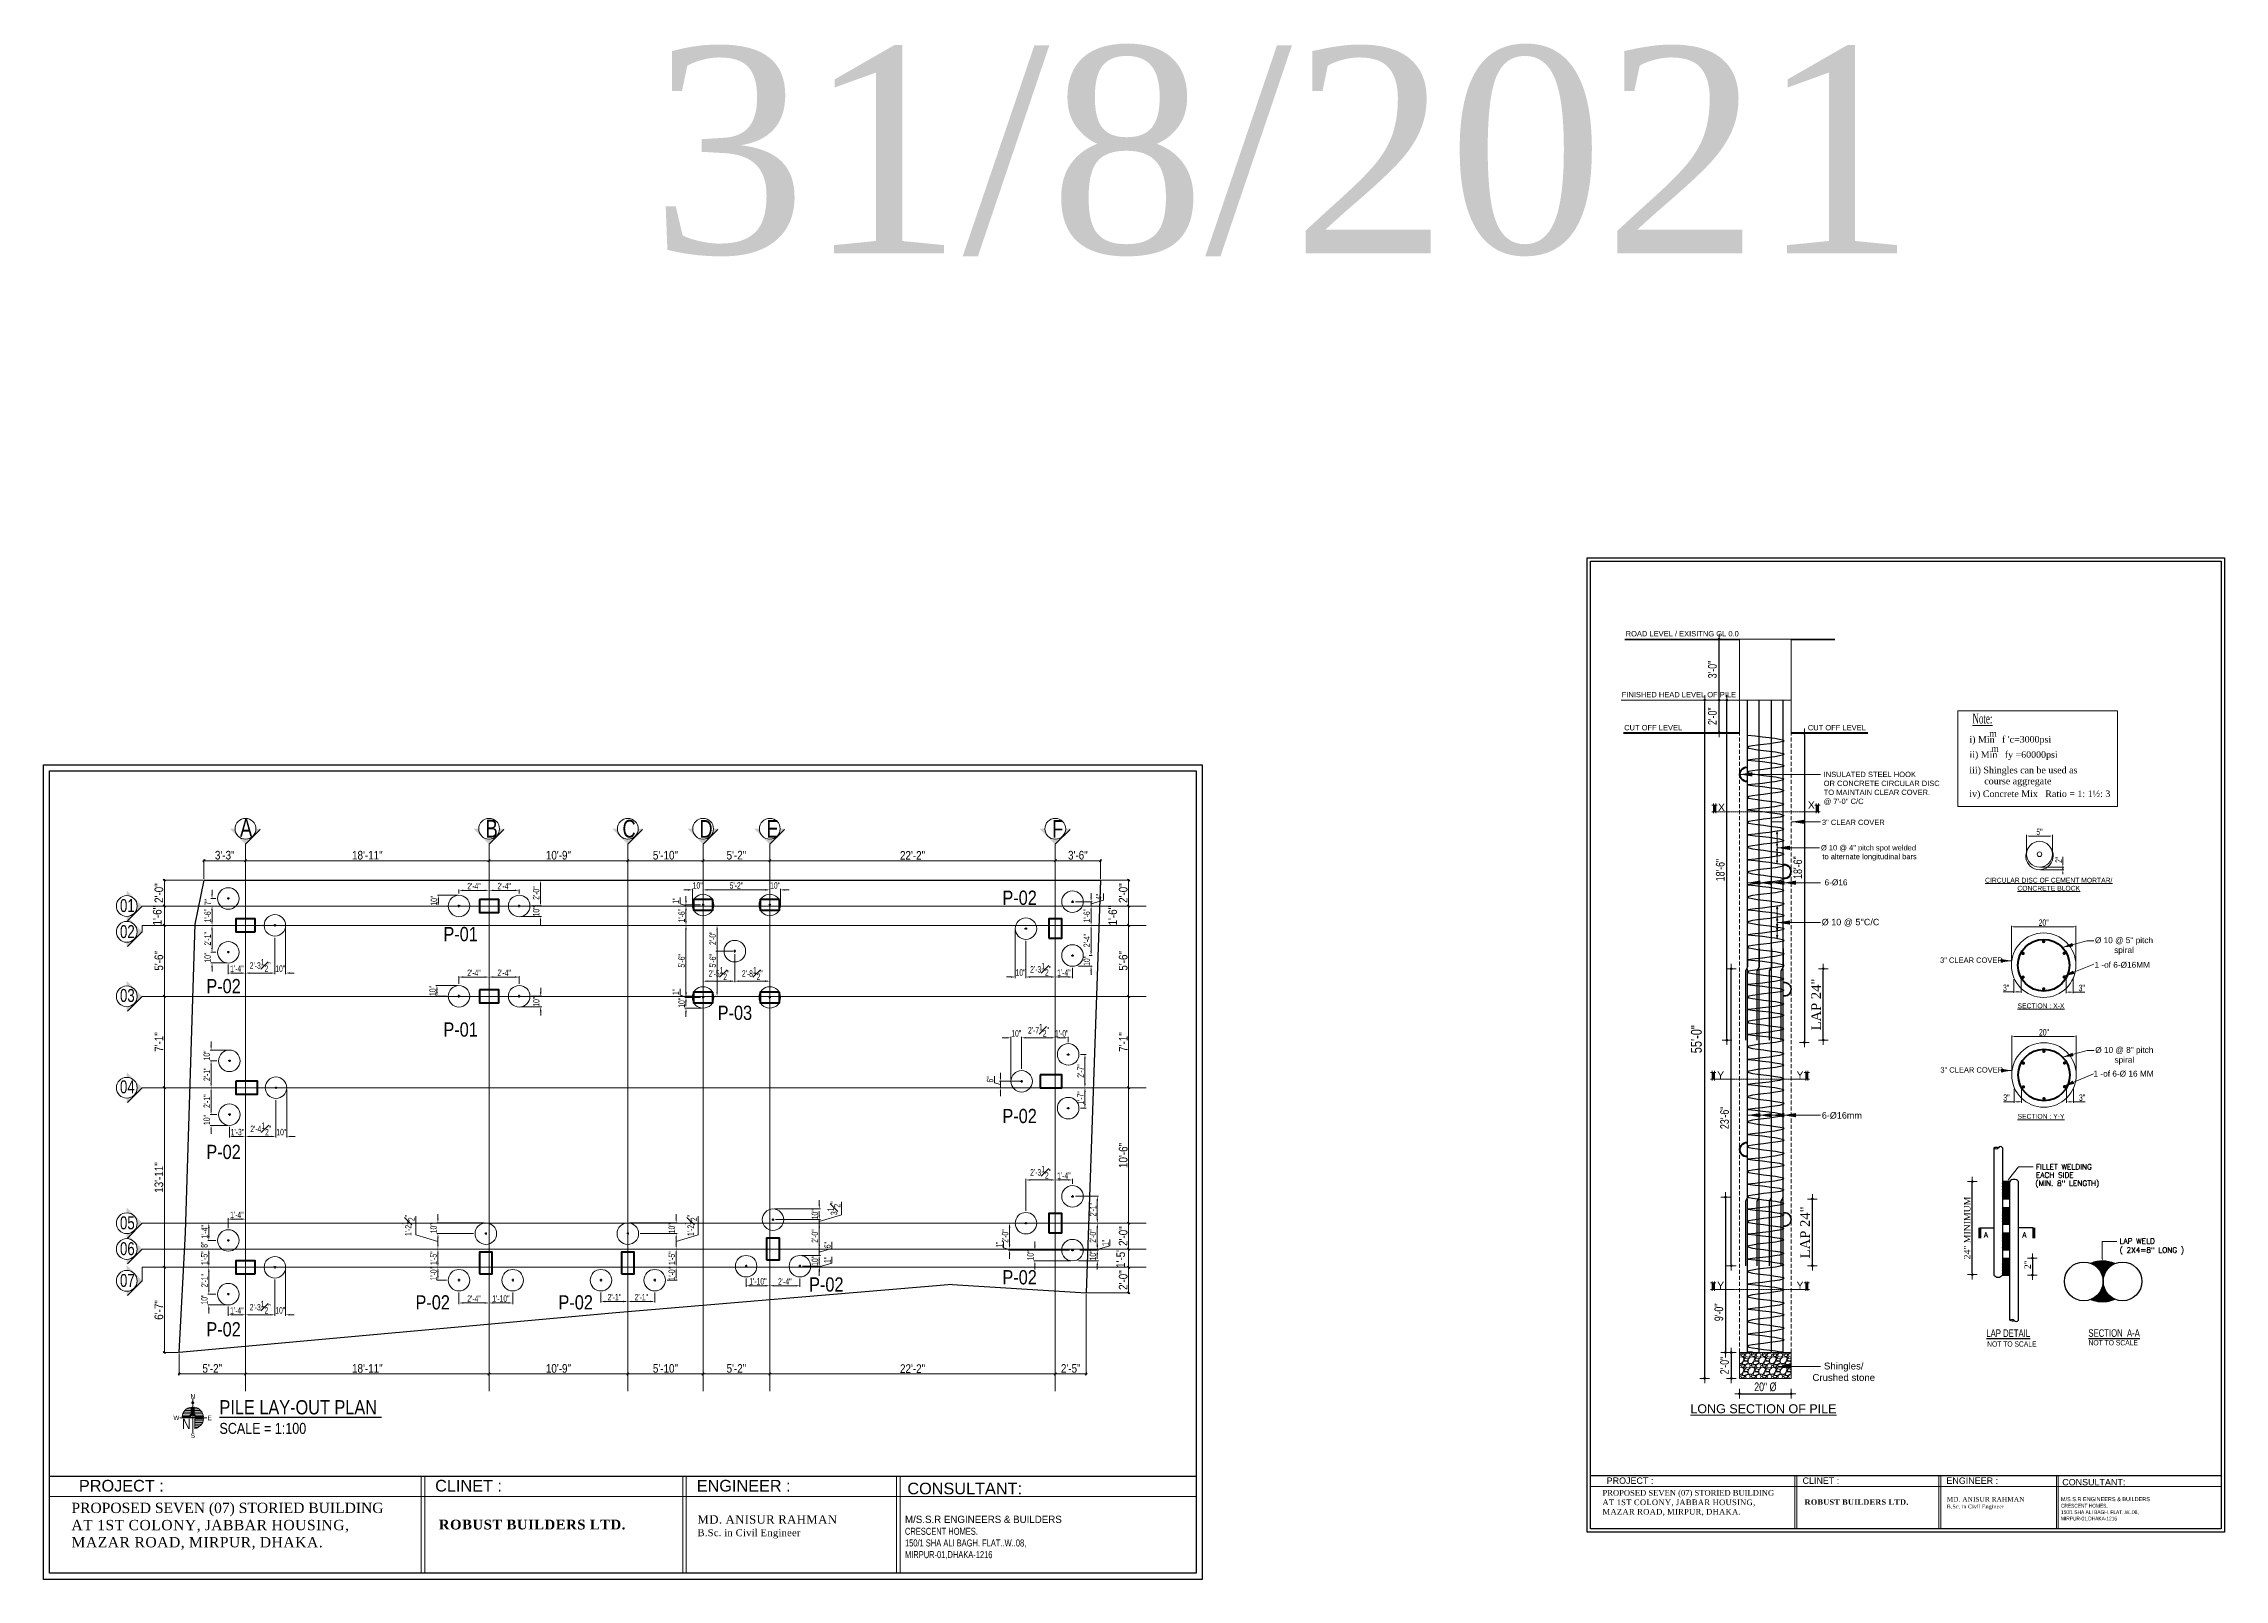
# Model space of a CAD drawing. Extents: x 52891 to 66536, y -48165 to -44533.
# Drawn here: x 58534 to 60562, y -45962 to -44533 of the extents above; entities that cross this region are included whole.
import ezdxf
from ezdxf.enums import TextEntityAlignment as Align

# ---------------------------------------------------------------- set-up
doc = ezdxf.new("R2010")
doc.units = 0
doc.header["$MEASUREMENT"] = 0
doc.header["$PDMODE"] = 3
for name, pattern in [('DASHED', [0.75, 0.5, -0.25]), ('DASHED2', [9.525, 6.35, -3.175]), ('HIDDEN', [0.375, 0.25, -0.125])]:
    doc.linetypes.add(name, pattern=pattern)
doc.layers.get('DEFPOINTS').update_dxf_attribs({"lineweight": 13})
for name, color, linetype, lineweight in [('1-PILE', 173, 'Continuous', 20), ('1-TEXT', 212, 'Continuous', 25), ('COLUMN-1', 1, 'Continuous', 50), ('DIM', 8, 'Continuous', 13), ('dim_1', 8, 'Continuous', 13), ('DIMEN', 8, 'Continuous', 13), ('DIMENSION', 8, 'Continuous', 15), ('dimention', 201, 'Continuous', 13), ('hatch', 252, 'Continuous', 13), ('line', 7, 'Continuous', 15), ('NORTH_DER', 7, 'Continuous', 13), ('ROD', 1, 'Continuous', 35), ('TEXT', 7, 'Continuous', 13), ('TREE', 84, 'Continuous', 13), ('WALL', 7, 'Continuous', 30)]:
    doc.layers.add(name, color=color, linetype=linetype, lineweight=lineweight)
for name, color, linetype in [('Layer1', 174, 'Continuous'), ('REN', 1, 'Continuous'), ('TITLE', 3, 'Continuous')]:
    doc.layers.add(name, color=color, linetype=linetype)
doc.styles.add('AREAL', font='arial.ttf')
doc.styles.add('Arial', font='arial.ttf')
doc.styles.add('Dimtext', font='ARIALN.TTF')
doc.styles.add('NEW', font='swissck.ttf')
doc.styles.add('ROMAN_SIMPLEX', font='swisscl.ttf')
doc.styles.add('RS6', font='times.ttf')
doc.styles.get("Standard").update_dxf_attribs({"font": 'arial.ttf', "width": 0.6, "height": 6})
doc.styles.add('STYLE4', font='swissc.ttf')
doc.styles.add('style6', font='swisscl.ttf')
doc.styles.add('SWIS721LTBT', font='swissl.ttf')
doc.styles.add('SX', font='SIMPLEX.shx')
doc.dimstyles.new('1-2', dxfattribs={"dimtxt": 5, "dimasz": 2, "dimexe": 1, "dimexo": 1, "dimgap": 0.75, "dimtad": 1, "dimdec": 0, "dimzin": 3, "dimdsep": 46, "dimlunit": 4, "dimtxsty": 'Standard', "dimcen": 0.5, "dimclrd": 253, "dimclre": 253, "dimclrt": 7, "dimadec": 0, "dimazin": 0, "dimtfac": 1, "dimtdec": 0, "dimtmove": 0, "dimatfit": 3, "dimfxl": 1, "dimlwd": 9, "dimlwe": 9, "dimarcsym": 0})
doc.dimstyles.new('1-4', dxfattribs={"dimtxt": 6, "dimasz": 4, "dimexe": 1, "dimexo": 1.5, "dimgap": 1, "dimtad": 1, "dimdec": 1, "dimzin": 3, "dimdsep": 46, "dimlunit": 4, "dimtxsty": 'Standard', "dimcen": 0.09, "dimdle": 4, "dimclrd": 252, "dimclre": 252, "dimclrt": 7, "dimadec": 0, "dimazin": 0, "dimtfac": 1, "dimtdec": 1, "dimtofl": 0, "dimtmove": 1, "dimatfit": 3, "dimfxl": 2, "dimfrac": 1, "dimtolj": 1, "dimtzin": 0, "dimlwd": 9, "dimlwe": 9, "dimarcsym": 0})
doc.dimstyles.new('dim-01', dxfattribs={"dimtxt": 6, "dimasz": 2, "dimexe": 0.18, "dimexo": 0.0625, "dimgap": 0.5, "dimtad": 0, "dimdec": 1, "dimrnd": 0.125, "dimzin": 3, "dimdsep": 46, "dimlunit": 4, "dimtxsty": 'RS6', "dimblk": 'dim-01', "dimcen": 2, "dimse1": 1, "dimse2": 1, "dimclrt": 7, "dimadec": 0, "dimazin": 0, "dimtfac": 1, "dimtdec": 1, "dimtix": 1, "dimtmove": 0, "dimatfit": 3, "dimldrblk": 'dim-01', "dimfxl": 1, "dimtvp": 0.75, "dimtolj": 1, "dimtzin": 0, "dimarcsym": 0})
doc.dimstyles.new('Dim4', dxfattribs={"dimtxt": 8, "dimasz": 2, "dimexe": 1, "dimexo": 1, "dimgap": 1, "dimtad": 1, "dimdec": 0, "dimzin": 3, "dimdsep": 46, "dimlunit": 4, "dimtxsty": 'Dimtext', "dimblk": 'OBLIQUE', "dimcen": 2, "dimdle": 1, "dimclrd": 256, "dimclre": 256, "dimclrt": 3, "dimadec": 0, "dimazin": 1, "dimtm": 1e-09, "dimtfac": 1, "dimtdec": 0, "dimtofl": 0, "dimtmove": 2, "dimatfit": 3, "dimldrblk": 'OBLIQUE', "dimfxl": 6, "dimfrac": 2, "dimtolj": 1, "dimtzin": 0, "dimlwd": -1, "dimlwe": -1, "dimarcsym": 0})
pattern_1 = [(0, (59378.8142, -45950.1062), (0, 1.5), []), (60, (59378.8142, -45950.1062), (-1.299038, 0.75), []), (120, (59378.8142, -45950.1062), (-1.299038, -0.75), [])]

msp = doc.modelspace()

# ---------------------------------------------------------------- texts
at = {"layer": '1-TEXT', "style": 'NEW'}
for s, height, p in [('%%UPILE LAY-OUT PLAN ', 13.2237, (58697.51, -45808.18)), ('SCALE = 1:100   ', 10.1721, (58697.51, -45826.3))]:
    msp.add_text(s, height=height, dxfattribs=at).set_placement(p)
at = {"layer": '1-TEXT', "char_height": 13.224, "width": 35.7213, "attachment_point": 1, "style": 'NEW'}
for s, insert in [('P-02', (59425.57, -45321.1)), ('P-01', (58905.75, -45354.89)), ('P-02', (58685.31, -45403.29)), ('P-01', (58905.75, -45443.67)), ('P-03', (59160.8, -45428.11)), ('P-02', (59425.57, -45524.09)), ('P-02', (58685.31, -45557.48)), ('P-02', (59245.81, -45680.79)), ('P-02', (59425.57, -45674.06)), ('P-02', (58879.79, -45697.42)), ('P-02', (59012.75, -45697.42)), ('P-02', (58685.31, -45722.43))]:
    msp.add_mtext(s, dxfattribs=dict(at, insert=insert))
at = {"layer": 'NORTH_DER', "style": 'STYLE4'}
for s, height, p in [('N', 4.29, (58672.68, -45791.51)), ('W', 4.29, (58657.42, -45811.41)), ('E', 4.29, (58688.46, -45811.43)), ('N', 9.66, (58666.62, -45816.96)), ('S', 4.29, (58672.78, -45828))]:
    msp.add_text(s, height=height, dxfattribs=at).set_placement(p, align=Align.MIDDLE_CENTER)
at = {"layer": 'TEXT', "style": 'RS6'}
msp.add_text('31/8/2021', height=192, dxfattribs=at).set_placement((59098.59, -44728.37))
at = {"layer": 'TEXT', "color": 7}
for s, height, style, p in [('FINISHED HEAD LEVEL OF PILE ', 5, 'AREAL', (60001.46, -45141.31)), ('6-%%C16', 5.5, 'AREAL', (60190.08, -45316.17)), ("%%C 10 @ 5''C/C", 6, 'AREAL', (60187.43, -45353.32)), ('1 -of 6-%%C16MM', 5.5, 'AREAL', (60441.03, -45392.83)), ('1 -of 6-%%C 16 MM', 5.5, 'AREAL', (60440.15, -45494.02)), ('6-%%C16mm', 6, 'AREAL', (60187.52, -45533.11)), ('FILLET WELDING', 5, 'SX', (60386.6, -45580.51)), ('EACH SIDE', 5, 'SX', (60386.6, -45588.14)), ('(MIN. 8" LENGTH)', 5, 'SX', (60386.1, -45595.77)), ('A', 5, 'SX', (60338.24, -45643.66)), ('A', 5, 'SX', (60374, -45643.66)), ('NOT TO SCALE', 5, 'style6', (60341.27, -45745.25)), ('NOT TO SCALE ', 5, 'style6', (60435.55, -45744.03))]:
    msp.add_text(s, height=height, dxfattribs=dict(at, style=style)).set_placement(p)
for s, insert, char_height, attachment_point, style in [('{\\H1.603x;ROAD LEVEL / EXISITNG GL 0.0}', (60057.72, -45082.19), 3.12, 5, 'AREAL'), ('{\\H1.603x;CUT OFF LEVEL}', (60030.68, -45169.56), 3.12, 5, 'AREAL'), ('{\\H1.603x;CUT OFF LEVEL}', (60201.47, -45169.56), 3.12, 5, 'AREAL'), ("INSULATED STEEL HOOK \\POR CONCRETE CIRCULAR DISC \\PTO MAINTAIN CLEAR COVER.\\P@ 7'-0'' C/C", (60189.26, -45226.01), 5, 4, 'AREAL'), ('X', (60094.21, -45240.19), 7, 2, 'AREAL'), ('X', (60177.8, -45237.98), 7, 2, 'AREAL'), ('3" CLEAR COVER', (60216.83, -45257.61), 5, 5, 'AREAL'), ('%%C 10 @ 4" pitch spot welded', (60230.93, -45281.95), 5, 5, 'AREAL'), ('to alternate longitudinal bars', (60231.91, -45290.16), 5, 5, 'AREAL'), ('{\\LCIRCULAR DISC OF CEMENT MORTAR/\\PCONCRETE BLOCK}', (60398.53, -45315.18), 4.5, 5, 'SWIS721LTBT'), ('3" CLEAR COVER', (60326.63, -45385.82), 5, 5, 'AREAL'), ('%%C 10 @ 5" pitch\\Pspiral', (60468.52, -45372.61), 5.5, 5, 'AREAL'), ('{\\LSECTION : X-X}', (60391.32, -45428.27), 4.5, 5, 'SWIS721LTBT'), ('3" CLEAR COVER', (60326.94, -45487.87), 5, 5, 'AREAL'), ('%%C 10 @ 8" pitch\\Pspiral', (60468.83, -45474.65), 5.5, 5, 'AREAL'), ('Y', (60093.43, -45489.19), 7, 2, 'AREAL'), ('Y', (60167.24, -45489.05), 7, 2, 'AREAL'), ('{\\LSECTION : Y-Y}', (60391.32, -45531.04), 4.5, 5, 'SWIS721LTBT'), ('Y', (60093.43, -45684.81), 7, 2, 'AREAL'), ('Y', (60167.24, -45684.67), 7, 2, 'AREAL'), ('{\\H1.282x;Shingles/\\PCrushed stone}', (60207.89, -45768.6), 5, 5, 'AREAL'), ('{\\H1.667x;\\LLONG SECTION OF PILE }', (60133.21, -45798.77), 5, 2, 'AREAL')]:
    msp.add_mtext(s, dxfattribs=dict(at, insert=insert, char_height=char_height, attachment_point=attachment_point, style=style))
at = {"layer": 'TEXT', "color": 7, "ltscale": 0.1, "insert": (60336.86, -45161.17), "char_height": 15.3122, "attachment_point": 5}
msp.add_mtext('{\\fTimes New Roman|b0|i0|c0|p18;\\H0.6x;\\LNote:}', dxfattribs=at)
at = {"layer": 'TEXT', "color": 7, "ltscale": 0.1, "char_height": 4.5937, "attachment_point": 1, "style": 'style6'}
for s, insert in [("{\\fTimes New Roman|b0|i0|c0|p18;\\H1.333x;i) Min   f 'c=3000psi }", (60324.79, -45177.32)), ('{\\fTimes New Roman|b0|i0|c0|p18;\\H1.333x;m}', (60343.06, -45171.79)), ('{\\fTimes New Roman|b0|i0|c0|p18;\\H1.333x;ii) Min   fy =60000psi }', (60324.79, -45191.46)), ('{\\fTimes New Roman|b0|i0|c0|p18;\\H1.333x;m}', (60344.99, -45185.92)), ('{\\fTimes New Roman|b0|i0|c0|p18;\\H1.333x;iii) Shingles can be used as \\P      course aggregate}', (60324.7, -45205.89)), ('{\\fTimes New Roman|b0|i0|c0|p18;\\H1.333x;iv) Concrete Mix   Ratio = 1: 1½: 3}', (60324.7, -45227.97))]:
    msp.add_mtext(s, dxfattribs=dict(at, insert=insert))
at = {"layer": 'TEXT', "lineweight": 18, "width": 278.5304, "attachment_point": 1, "style": 'ROMAN_SIMPLEX'}
for s, insert, char_height in [('A', (58716.64, -45254.49), 16.49), ('B', (58945.02, -45255.21), 16.49), ('C', (59072.29, -45255.29), 16.49), ('D', (59143.78, -45255.46), 16.49), ('E', (59206.11, -45255.37), 16.49), ('F', (59471.74, -45255.37), 16.49), ('01', (58604.99, -45328.98), 12), ('02', (58604.99, -45353.18), 12), ('03', (58604.99, -45412.57), 12), ('04', (58604.99, -45497.57), 12), ('05', (58604.99, -45624.08), 12), ('06', (58604.99, -45648.08), 12), ('07', (58604.99, -45677.65), 12)]:
    msp.add_mtext(s, dxfattribs=dict(at, insert=insert, char_height=char_height))
at = {"layer": 'TEXT', "color": 7, "insert": (60464.42, -45644.51), "char_height": 5, "width": 101.285, "attachment_point": 1, "style": 'SX'}
msp.add_mtext('LAP WELD\\P( 2X4=8" LONG )', dxfattribs=at)
at = {"layer": 'TEXT', "color": 4, "lineweight": 13, "char_height": 5.95, "attachment_point": 1, "style": 'Arial'}
for s, insert in [('PROJECT :', (59987.44, -45866.84)), ('CLINET :', (60169.59, -45866.84)), ('ENGINEER :', (60303.39, -45866.84))]:
    msp.add_mtext(s, dxfattribs=dict(at, insert=insert))
at = {"layer": 'TEXT', "color": 4, "lineweight": 13, "insert": (60411.1, -45868.27), "char_height": 5.9497, "attachment_point": 1, "line_spacing_factor": 1.5, "style": 'Arial'}
msp.add_mtext('CONSULTANT:', dxfattribs=at)
at = {"layer": 'TEXT', "color": 3, "lineweight": 13, "attachment_point": 1, "style": 'Arial'}
for s, insert, char_height, width in [('\\pt139.4;{\\fTimes New Roman|b1|i0|c0|p18;\\T1.05;\\C5;ROBUST BUILDERS LTD.}', (60171.51, -45887.24), 5.0047, 100.4304), ('{\\fTimes New Roman|b0|i0|c0|p18;\\T1.05;MD. ANISUR RAHMAN\\P\\H0.8344x;B.Sc. in Civil Engineer}', (60303.74, -45884.99), 4.2838, 81.6931)]:
    msp.add_mtext(s, dxfattribs=dict(at, insert=insert, char_height=char_height, width=width))
at = {"layer": 'TEXT', "color": 4, "insert": (60409.87, -45885.18), "char_height": 3.68786, "attachment_point": 1, "style": 'Arial'}
msp.add_mtext('\\pt1.131;{\\fBankGothic Lt BT|b0|i0|c0|p34;\\H1.009x;\\C96;M/S.S.R ENGINEERS & BUILDERS\\fSwis721 LtCn BT|b0|i0|c0|p34;\\H0.6676x;\\C1;\\P\\H1.439x;\\C5;CRESCENT HOMES.\\P150/1 SHA ALI BAGH. FLAT..W..08,\\PMIRPUR-01,DHAKA-1216}', dxfattribs=at)
at = {"layer": 'TITLE', "color": 7, "style": 'style6'}
for s, p in [('%%ULAP DETAIL', (60340.52, -45736.17)), ('%%USECTION  A-A', (60435.41, -45736.07))]:
    msp.add_text(s, height=7, dxfattribs=at).set_placement(p)
at = {"layer": 'WALL', "color": 4, "linetype": 'ByBlock', "lineweight": 25, "insert": (59983.56, -45878.55), "char_height": 5.2689, "width": 164.0852, "attachment_point": 1}
msp.add_mtext('{\\fTimes New Roman|b0|i0|c0|p18;\\W1;\\C144;PROPOSED SEVEN (07) STORIED BUILDING\\P\\T1.05;AT 1ST COLONY, JABBAR HOUSING, MAZAR ROAD, MIRPUR, DHAKA.}', dxfattribs=at)

# ---------------------------------------------------------------- blocks, each defined once
blk = doc.blocks.new('_Oblique')
at = {"layer": 'WALL', "color": 0, "lineweight": -2}
blk.add_line((-0.5, -0.5), (0.5, 0.5), dxfattribs=at)
blk = doc.blocks.new('*D1318')
at = {"layer": 'DEFPOINTS', "color": 0}
for p in [(58721.7, -45293.3), (58683.1, -45311.4), (58721.7, -45311.4)]:
    blk.add_point(p, dxfattribs=at)
at = {"layer": 'line'}
for p, q in [((58682.1, -45293.3), (58722.7, -45293.3)), ((58683.1, -45310.4), (58683.1, -45292.3)), ((58721.7, -45310.4), (58721.7, -45292.3))]:
    blk.add_line(p, q, dxfattribs=at)
at = {"layer": 'line', "xscale": 2, "yscale": 2, "zscale": 2, "rotation": 180}
blk.add_blockref('_Oblique', (58683.1, -45293.3), dxfattribs=at)
at = {"layer": 'line', "xscale": 2, "yscale": 2, "zscale": 2}
blk.add_blockref('_Oblique', (58721.7, -45293.3), dxfattribs=at)
at = {"layer": 'line', "color": 3, "insert": (58702.4, -45288.2), "char_height": 8, "attachment_point": 5, "style": 'Dimtext'}
blk.add_mtext('\\A1;3\'-3"', dxfattribs=at)
blk = doc.blocks.new('*D1319')
at = {"layer": 'DEFPOINTS', "color": 0}
for p in [(58948.2, -45293.3), (58721.7, -45311.4), (58948.2, -45311.4)]:
    blk.add_point(p, dxfattribs=at)
at = {"layer": 'line'}
for p, q in [((58720.7, -45293.3), (58949.2, -45293.3)), ((58721.7, -45310.4), (58721.7, -45292.3)), ((58948.2, -45310.4), (58948.2, -45292.3))]:
    blk.add_line(p, q, dxfattribs=at)
at = {"layer": 'line', "xscale": 2, "yscale": 2, "zscale": 2, "rotation": 180}
blk.add_blockref('_Oblique', (58721.7, -45293.3), dxfattribs=at)
at = {"layer": 'line', "xscale": 2, "yscale": 2, "zscale": 2}
blk.add_blockref('_Oblique', (58948.2, -45293.3), dxfattribs=at)
at = {"layer": 'line', "color": 3, "insert": (58835, -45288.2), "char_height": 8, "attachment_point": 5, "style": 'Dimtext'}
blk.add_mtext('\\A1;18\'-11"', dxfattribs=at)
blk = doc.blocks.new('*D1320')
at = {"layer": 'DEFPOINTS', "color": 0}
for p in [(59077.2, -45293.3), (58948.2, -45311.4), (59077.2, -45311.4)]:
    blk.add_point(p, dxfattribs=at)
at = {"layer": 'line'}
for p, q in [((58947.2, -45293.3), (59078.2, -45293.3)), ((58948.2, -45310.4), (58948.2, -45292.3)), ((59077.2, -45310.4), (59077.2, -45292.3))]:
    blk.add_line(p, q, dxfattribs=at)
at = {"layer": 'line', "xscale": 2, "yscale": 2, "zscale": 2, "rotation": 180}
blk.add_blockref('_Oblique', (58948.2, -45293.3), dxfattribs=at)
at = {"layer": 'line', "xscale": 2, "yscale": 2, "zscale": 2}
blk.add_blockref('_Oblique', (59077.2, -45293.3), dxfattribs=at)
at = {"layer": 'line', "color": 3, "insert": (59012.7, -45288.2), "char_height": 8, "attachment_point": 5, "style": 'Dimtext'}
blk.add_mtext('\\A1;10\'-9"', dxfattribs=at)
blk = doc.blocks.new('*D1321')
at = {"layer": 'DEFPOINTS', "color": 0}
for p in [(59147.2, -45293.3), (59077.2, -45311.4), (59147.2, -45311.4)]:
    blk.add_point(p, dxfattribs=at)
at = {"layer": 'line'}
for p, q in [((59076.2, -45293.3), (59148.2, -45293.3)), ((59077.2, -45310.4), (59077.2, -45292.3)), ((59147.2, -45310.4), (59147.2, -45292.3))]:
    blk.add_line(p, q, dxfattribs=at)
at = {"layer": 'line', "xscale": 2, "yscale": 2, "zscale": 2, "rotation": 180}
blk.add_blockref('_Oblique', (59077.2, -45293.3), dxfattribs=at)
at = {"layer": 'line', "xscale": 2, "yscale": 2, "zscale": 2}
blk.add_blockref('_Oblique', (59147.2, -45293.3), dxfattribs=at)
at = {"layer": 'line', "color": 3, "insert": (59112.2, -45288.2), "char_height": 8, "attachment_point": 5, "style": 'Dimtext'}
blk.add_mtext('\\A1;5\'-10"', dxfattribs=at)
blk = doc.blocks.new('*D1322')
at = {"layer": 'DEFPOINTS', "color": 0}
for p in [(59209.2, -45293.3), (59147.2, -45311.4), (59209.2, -45311.4)]:
    blk.add_point(p, dxfattribs=at)
at = {"layer": 'line'}
for p, q in [((59146.2, -45293.3), (59210.2, -45293.3)), ((59147.2, -45310.4), (59147.2, -45292.3)), ((59209.2, -45310.4), (59209.2, -45292.3))]:
    blk.add_line(p, q, dxfattribs=at)
at = {"layer": 'line', "xscale": 2, "yscale": 2, "zscale": 2, "rotation": 180}
blk.add_blockref('_Oblique', (59147.2, -45293.3), dxfattribs=at)
at = {"layer": 'line', "xscale": 2, "yscale": 2, "zscale": 2}
blk.add_blockref('_Oblique', (59209.2, -45293.3), dxfattribs=at)
at = {"layer": 'line', "color": 3, "insert": (59178.2, -45288.2), "char_height": 8, "attachment_point": 5, "style": 'Dimtext'}
blk.add_mtext('\\A1;5\'-2"', dxfattribs=at)
blk = doc.blocks.new('*D1323')
at = {"layer": 'DEFPOINTS', "color": 0}
for p in [(59474.7, -45293.3), (59209.2, -45311.4), (59474.7, -45311.4)]:
    blk.add_point(p, dxfattribs=at)
at = {"layer": 'line'}
for p, q in [((59208.2, -45293.3), (59475.7, -45293.3)), ((59209.2, -45310.4), (59209.2, -45292.3)), ((59474.7, -45310.4), (59474.7, -45292.3))]:
    blk.add_line(p, q, dxfattribs=at)
at = {"layer": 'line', "xscale": 2, "yscale": 2, "zscale": 2, "rotation": 180}
blk.add_blockref('_Oblique', (59209.2, -45293.3), dxfattribs=at)
at = {"layer": 'line', "xscale": 2, "yscale": 2, "zscale": 2}
blk.add_blockref('_Oblique', (59474.7, -45293.3), dxfattribs=at)
at = {"layer": 'line', "color": 3, "insert": (59342, -45288.3), "char_height": 8, "attachment_point": 5, "style": 'Dimtext'}
blk.add_mtext('\\A1;22\'-2"', dxfattribs=at)
blk = doc.blocks.new('*D1324')
at = {"layer": 'DEFPOINTS', "color": 0}
for p in [(59516.7, -45293.3), (59474.7, -45311.4), (59516.7, -45311.4)]:
    blk.add_point(p, dxfattribs=at)
at = {"layer": 'line'}
for p, q in [((59473.7, -45293.3), (59517.7, -45293.3)), ((59474.7, -45310.4), (59474.7, -45292.3)), ((59516.7, -45310.4), (59516.7, -45292.3))]:
    blk.add_line(p, q, dxfattribs=at)
at = {"layer": 'line', "xscale": 2, "yscale": 2, "zscale": 2, "rotation": 180}
blk.add_blockref('_Oblique', (59474.7, -45293.3), dxfattribs=at)
at = {"layer": 'line', "xscale": 2, "yscale": 2, "zscale": 2}
blk.add_blockref('_Oblique', (59516.7, -45293.3), dxfattribs=at)
at = {"layer": 'line', "color": 3, "insert": (59495.7, -45288.2), "char_height": 8, "attachment_point": 5, "style": 'Dimtext'}
blk.add_mtext('\\A1;3\'-6"', dxfattribs=at)
blk = doc.blocks.new('*D1325')
at = {"layer": 'DEFPOINTS', "color": 0}
for p in [(58683.1, -45311.4), (58646.3, -45335.4), (58683.1, -45335.4)]:
    blk.add_point(p, dxfattribs=at)
at = {"layer": 'line'}
for p, q in [((58682.1, -45311.4), (58645.3, -45311.4)), ((58646.3, -45310.4), (58646.3, -45336.4)), ((58682.1, -45335.4), (58645.3, -45335.4))]:
    blk.add_line(p, q, dxfattribs=at)
at = {"layer": 'line', "xscale": 2, "yscale": 2, "zscale": 2}
for p, rotation in [((58646.3, -45311.4), 90), ((58646.3, -45335.4), 270)]:
    blk.add_blockref('_Oblique', p, dxfattribs=dict(at, rotation=rotation))
at = {"layer": 'line', "color": 3, "insert": (58641.2, -45323.4), "char_height": 8, "attachment_point": 5, "rotation": 90, "style": 'Dimtext'}
blk.add_mtext('\\A1;2\'-0"', dxfattribs=at)
blk = doc.blocks.new('*D1326')
at = {"layer": 'DEFPOINTS', "color": 0}
for p in [(58683.1, -45335.4), (58646.3, -45353.4), (58646.3, -45353.4)]:
    blk.add_point(p, dxfattribs=at)
at = {"layer": 'line'}
for p, q in [((58682.1, -45335.4), (58645.3, -45335.4)), ((58646.3, -45334.4), (58646.3, -45354.4))]:
    blk.add_line(p, q, dxfattribs=at)
at = {"layer": 'line', "xscale": 2, "yscale": 2, "zscale": 2}
for p, rotation in [((58646.3, -45335.4), 90), ((58646.3, -45353.4), 270)]:
    blk.add_blockref('_Oblique', p, dxfattribs=dict(at, rotation=rotation))
at = {"layer": 'line', "color": 3, "insert": (58639.7, -45344.4), "char_height": 8, "attachment_point": 5, "rotation": 90, "style": 'Dimtext'}
blk.add_mtext('\\A1;1\'-6"', dxfattribs=at)
blk = doc.blocks.new('*D1327')
at = {"layer": 'DEFPOINTS', "color": 0}
for p in [(58646.3, -45353.4), (58646.3, -45419.4), (58646.3, -45419.4)]:
    blk.add_point(p, dxfattribs=at)
at = {"layer": 'line'}
blk.add_line((58646.3, -45352.4), (58646.3, -45420.4), dxfattribs=at)
at = {"layer": 'line', "xscale": 2, "yscale": 2, "zscale": 2}
for p, rotation in [((58646.3, -45353.4), 90), ((58646.3, -45419.4), 270)]:
    blk.add_blockref('_Oblique', p, dxfattribs=dict(at, rotation=rotation))
at = {"layer": 'line', "color": 3, "insert": (58641.2, -45386.4), "char_height": 8, "attachment_point": 5, "rotation": 90, "style": 'Dimtext'}
blk.add_mtext('\\A1;5\'-6"', dxfattribs=at)
blk = doc.blocks.new('*D1328')
at = {"layer": 'DEFPOINTS', "color": 0}
for p in [(58646.3, -45419.4), (58646.3, -45504.4), (58646.3, -45504.4)]:
    blk.add_point(p, dxfattribs=at)
at = {"layer": 'line'}
blk.add_line((58646.3, -45418.4), (58646.3, -45505.4), dxfattribs=at)
at = {"layer": 'line', "xscale": 2, "yscale": 2, "zscale": 2}
for p, rotation in [((58646.3, -45419.4), 90), ((58646.3, -45504.4), 270)]:
    blk.add_blockref('_Oblique', p, dxfattribs=dict(at, rotation=rotation))
at = {"layer": 'line', "color": 3, "insert": (58641.2, -45461.9), "char_height": 8, "attachment_point": 5, "rotation": 90, "style": 'Dimtext'}
blk.add_mtext('\\A1;7\'-1"', dxfattribs=at)
blk = doc.blocks.new('*D1329')
at = {"layer": 'DEFPOINTS', "color": 0}
for p in [(58646.3, -45504.4), (58646.3, -45671.4), (58664.2, -45671.4)]:
    blk.add_point(p, dxfattribs=at)
at = {"layer": 'line'}
for p, q in [((58646.3, -45503.4), (58646.3, -45672.4)), ((58663.2, -45671.4), (58645.3, -45671.4))]:
    blk.add_line(p, q, dxfattribs=at)
at = {"layer": 'line', "xscale": 2, "yscale": 2, "zscale": 2}
for p, rotation in [((58646.3, -45504.4), 90), ((58646.3, -45671.4), 270)]:
    blk.add_blockref('_Oblique', p, dxfattribs=dict(at, rotation=rotation))
at = {"layer": 'line', "color": 3, "insert": (58641.2, -45587.9), "char_height": 8, "attachment_point": 5, "rotation": 90, "style": 'Dimtext'}
blk.add_mtext('\\A1;13\'-11"', dxfattribs=at)
blk = doc.blocks.new('*D1330')
at = {"layer": 'DEFPOINTS', "color": 0}
for p in [(58664.2, -45671.4), (58646.3, -45750.7), (58660, -45750.7)]:
    blk.add_point(p, dxfattribs=at)
at = {"layer": 'line'}
for p, q in [((58663.2, -45671.4), (58645.3, -45671.4)), ((58646.3, -45670.4), (58646.3, -45751.7)), ((58659, -45750.7), (58645.3, -45750.7))]:
    blk.add_line(p, q, dxfattribs=at)
at = {"layer": 'line', "xscale": 2, "yscale": 2, "zscale": 2}
for p, rotation in [((58646.3, -45671.4), 90), ((58646.3, -45750.7), 270)]:
    blk.add_blockref('_Oblique', p, dxfattribs=dict(at, rotation=rotation))
at = {"layer": 'line', "color": 3, "insert": (58641.2, -45711.1), "char_height": 8, "attachment_point": 5, "rotation": 90, "style": 'Dimtext'}
blk.add_mtext('\\A1;6\'-7"', dxfattribs=at)
blk = doc.blocks.new('*D1331')
at = {"layer": 'DEFPOINTS', "color": 0}
for p in [(58948.2, -45401.5), (58920.2, -45409.3), (58948.2, -45409.3)]:
    blk.add_point(p, dxfattribs=at)
at = {"layer": 'line', "color": 252, "linetype": 'Continuous', "lineweight": 9}
for p, q in [((58920.2, -45407.8), (58920.2, -45400.5)), ((58924.2, -45401.5), (58944.2, -45401.5)), ((58948.2, -45407.8), (58948.2, -45400.5))]:
    blk.add_line(p, q, dxfattribs=at)
at = {"layer": 'line', "color": 252}
for points in [[(58924.2, -45400.8), (58924.2, -45402.2), (58920.2, -45401.5)], [(58944.2, -45400.8), (58944.2, -45402.2), (58948.2, -45401.5)]]:
    blk.add_solid(points, dxfattribs=at)
at = {"layer": 'line', "color": 7, "insert": (58934.2, -45397.5), "char_height": 6, "attachment_point": 5}
blk.add_mtext('\\A1;2\'-4"', dxfattribs=at)
blk = doc.blocks.new('*D1332')
at = {"layer": 'DEFPOINTS', "color": 0}
for p in [(58976.2, -45401.5), (58948.2, -45409.3), (58976.2, -45409.3)]:
    blk.add_point(p, dxfattribs=at)
at = {"layer": 'line', "color": 252, "linetype": 'Continuous', "lineweight": 9}
for p, q in [((58948.2, -45407.8), (58948.2, -45400.5)), ((58952.2, -45401.5), (58972.2, -45401.5)), ((58976.2, -45407.8), (58976.2, -45400.5))]:
    blk.add_line(p, q, dxfattribs=at)
at = {"layer": 'line', "color": 252}
for points in [[(58952.2, -45400.8), (58952.2, -45402.2), (58948.2, -45401.5)], [(58972.2, -45400.8), (58972.2, -45402.2), (58976.2, -45401.5)]]:
    blk.add_solid(points, dxfattribs=at)
at = {"layer": 'line', "color": 7, "insert": (58962.2, -45397.5), "char_height": 6, "attachment_point": 5}
blk.add_mtext('\\A1;2\'-4"', dxfattribs=at)
blk = doc.blocks.new('*D1333')
at = {"layer": 'DEFPOINTS', "color": 0}
for p in [(58899.7, -45409.3), (58910.2, -45419.4), (58920.2, -45409.3)]:
    blk.add_point(p, dxfattribs=at)
at = {"layer": 'line', "color": 252, "linetype": 'Continuous', "lineweight": 9}
for p, q in [((58918.7, -45409.3), (58898.7, -45409.3)), ((58908.7, -45419.4), (58898.7, -45419.4)), ((58899.7, -45415.4), (58899.7, -45413.3))]:
    blk.add_line(p, q, dxfattribs=at)
at = {"layer": 'line', "color": 252}
for points in [[(58899.1, -45413.3), (58900.4, -45413.3), (58899.7, -45409.3)], [(58899.1, -45415.4), (58900.4, -45415.4), (58899.7, -45419.4)]]:
    blk.add_solid(points, dxfattribs=at)
at = {"layer": 'line', "color": 7, "insert": (58895.7, -45414.4), "char_height": 6, "attachment_point": 5, "rotation": 90}
blk.add_mtext('\\A1;10"', dxfattribs=at)
blk = doc.blocks.new('*D1334')
at = {"layer": 'DEFPOINTS', "color": 0}
for p in [(58986.2, -45419.4), (58976.2, -45429.3), (58996.2, -45429.3)]:
    blk.add_point(p, dxfattribs=at)
at = {"layer": 'line', "color": 252, "linetype": 'Continuous', "lineweight": 9}
for p, q in [((58987.7, -45419.4), (58997.2, -45419.4)), ((58996.2, -45415.4), (58996.2, -45411.4)), ((58977.7, -45429.3), (58997.2, -45429.3)), ((58996.2, -45433.3), (58996.2, -45437.3))]:
    blk.add_line(p, q, dxfattribs=at)
at = {"layer": 'line', "color": 252}
for points in [[(58995.5, -45415.4), (58996.9, -45415.4), (58996.2, -45419.4)], [(58995.5, -45433.3), (58996.9, -45433.3), (58996.2, -45429.3)]]:
    blk.add_solid(points, dxfattribs=at)
at = {"layer": 'line', "color": 7, "insert": (58992.1, -45424.4), "char_height": 6, "attachment_point": 5, "rotation": 90}
blk.add_mtext('\\A1;10"', dxfattribs=at)
blk = doc.blocks.new('*D1335')
at = {"layer": 'DEFPOINTS', "color": 0}
for p in [(58948.2, -45320.9), (58920.2, -45325.3), (58948.2, -45325.3)]:
    blk.add_point(p, dxfattribs=at)
at = {"layer": 'line', "color": 252, "linetype": 'Continuous', "lineweight": 9}
for p, q in [((58920.2, -45323.8), (58920.2, -45319.9)), ((58924.2, -45320.9), (58944.2, -45320.9)), ((58948.2, -45323.8), (58948.2, -45319.9))]:
    blk.add_line(p, q, dxfattribs=at)
at = {"layer": 'line', "color": 252}
for points in [[(58924.2, -45320.2), (58924.2, -45321.5), (58920.2, -45320.9)], [(58944.2, -45320.2), (58944.2, -45321.5), (58948.2, -45320.9)]]:
    blk.add_solid(points, dxfattribs=at)
at = {"layer": 'line', "color": 7, "insert": (58934.2, -45316.9), "char_height": 6, "attachment_point": 5}
blk.add_mtext('\\A1;2\'-4"', dxfattribs=at)
blk = doc.blocks.new('*D1336')
at = {"layer": 'DEFPOINTS', "color": 0}
for p in [(58976.2, -45320.9), (58948.2, -45325.3), (58976.2, -45325.3)]:
    blk.add_point(p, dxfattribs=at)
at = {"layer": 'line', "color": 252, "linetype": 'Continuous', "lineweight": 9}
for p, q in [((58948.2, -45323.8), (58948.2, -45319.9)), ((58952.2, -45320.9), (58972.2, -45320.9)), ((58976.2, -45323.8), (58976.2, -45319.9))]:
    blk.add_line(p, q, dxfattribs=at)
at = {"layer": 'line', "color": 252}
for points in [[(58952.2, -45320.2), (58952.2, -45321.5), (58948.2, -45320.9)], [(58972.2, -45320.2), (58972.2, -45321.5), (58976.2, -45320.9)]]:
    blk.add_solid(points, dxfattribs=at)
at = {"layer": 'line', "color": 7, "insert": (58962.2, -45316.9), "char_height": 6, "attachment_point": 5}
blk.add_mtext('\\A1;2\'-4"', dxfattribs=at)
blk = doc.blocks.new('*D1337')
at = {"layer": 'DEFPOINTS', "color": 0}
for p in [(58901.1, -45325.3), (58910.2, -45335.4), (58920.2, -45325.3)]:
    blk.add_point(p, dxfattribs=at)
at = {"layer": 'line', "color": 252, "linetype": 'Continuous', "lineweight": 9}
for p, q in [((58918.7, -45325.3), (58900.1, -45325.3)), ((58908.7, -45335.4), (58900.1, -45335.4)), ((58901.1, -45331.4), (58901.1, -45329.3))]:
    blk.add_line(p, q, dxfattribs=at)
at = {"layer": 'line', "color": 252}
for points in [[(58900.4, -45329.3), (58901.7, -45329.3), (58901.1, -45325.3)], [(58900.4, -45331.4), (58901.7, -45331.4), (58901.1, -45335.4)]]:
    blk.add_solid(points, dxfattribs=at)
at = {"layer": 'line', "color": 7, "insert": (58897, -45330.4), "char_height": 6, "attachment_point": 5, "rotation": 90}
blk.add_mtext('\\A1;10"', dxfattribs=at)
blk = doc.blocks.new('*D1338')
at = {"layer": 'DEFPOINTS', "color": 0}
for p in [(58986.2, -45335.4), (58976.2, -45345.3), (58996, -45345.3)]:
    blk.add_point(p, dxfattribs=at)
at = {"layer": 'line', "color": 252, "linetype": 'Continuous', "lineweight": 9}
for p, q in [((58987.7, -45335.4), (58997, -45335.4)), ((58996, -45331.4), (58996, -45327.4)), ((58977.7, -45345.3), (58997, -45345.3)), ((58996, -45349.3), (58996, -45353.3))]:
    blk.add_line(p, q, dxfattribs=at)
at = {"layer": 'line', "color": 252}
for points in [[(58995.4, -45331.4), (58996.7, -45331.4), (58996, -45335.4)], [(58995.4, -45349.3), (58996.7, -45349.3), (58996, -45345.3)]]:
    blk.add_solid(points, dxfattribs=at)
at = {"layer": 'line', "color": 7, "insert": (58992, -45340.4), "char_height": 6, "attachment_point": 5, "rotation": 90}
blk.add_mtext('\\A1;10"', dxfattribs=at)
blk = doc.blocks.new('*D1339')
at = {"layer": 'DEFPOINTS', "color": 0}
for p in [(58986.2, -45311.4), (58996, -45311.4), (58986.2, -45335.3)]:
    blk.add_point(p, dxfattribs=at)
at = {"layer": 'line', "color": 252, "linetype": 'Continuous', "lineweight": 9}
for p, q in [((58987.7, -45311.4), (58997, -45311.4)), ((58996, -45331.3), (58996, -45315.4)), ((58987.7, -45335.3), (58997, -45335.3))]:
    blk.add_line(p, q, dxfattribs=at)
at = {"layer": 'line', "color": 252}
for points in [[(58995.4, -45315.4), (58996.7, -45315.4), (58996, -45311.4)], [(58995.4, -45331.3), (58996.7, -45331.3), (58996, -45335.3)]]:
    blk.add_solid(points, dxfattribs=at)
at = {"layer": 'line', "color": 7, "insert": (58992, -45323.4), "char_height": 6, "attachment_point": 5, "rotation": 90}
blk.add_mtext('\\A1;2\'-0"', dxfattribs=at)
blk = doc.blocks.new('*D1340')
at = {"layer": 'DEFPOINTS', "color": 0}
for p in [(58690.6, -45335.4), (58695.7, -45328.4), (58698.6, -45335.4)]:
    blk.add_point(p, dxfattribs=at)
at = {"layer": 'line', "color": 252, "linetype": 'Continuous', "lineweight": 9}
for p, q in [((58690.6, -45324.4), (58690.6, -45320.4)), ((58694.2, -45328.4), (58689.6, -45328.4)), ((58697.1, -45335.4), (58689.6, -45335.4)), ((58690.6, -45339.4), (58690.6, -45343.4))]:
    blk.add_line(p, q, dxfattribs=at)
at = {"layer": 'line', "color": 252}
for points in [[(58689.9, -45324.4), (58691.2, -45324.4), (58690.6, -45328.4)], [(58689.9, -45339.4), (58691.2, -45339.4), (58690.6, -45335.4)]]:
    blk.add_solid(points, dxfattribs=at)
at = {"layer": 'line', "color": 7, "insert": (58686.6, -45331.9), "char_height": 6, "attachment_point": 5, "rotation": 90}
blk.add_mtext('\\A1;7"', dxfattribs=at)
blk = doc.blocks.new('*D1341')
at = {"layer": 'DEFPOINTS', "color": 0}
for p in [(58698.6, -45335.4), (58690.6, -45353.4), (58712.7, -45353.4)]:
    blk.add_point(p, dxfattribs=at)
at = {"layer": 'line', "color": 252, "linetype": 'Continuous', "lineweight": 9}
for p, q in [((58697.1, -45335.4), (58689.6, -45335.4)), ((58690.6, -45339.4), (58690.6, -45349.4)), ((58711.2, -45353.4), (58689.6, -45353.4))]:
    blk.add_line(p, q, dxfattribs=at)
at = {"layer": 'line', "color": 252}
for points in [[(58689.9, -45339.4), (58691.2, -45339.4), (58690.6, -45335.4)], [(58689.9, -45349.4), (58691.2, -45349.4), (58690.6, -45353.4)]]:
    blk.add_solid(points, dxfattribs=at)
at = {"layer": 'line', "color": 7, "insert": (58686.5, -45344.4), "char_height": 6, "attachment_point": 5, "rotation": 90}
blk.add_mtext('\\A1;1\'-6"', dxfattribs=at)
blk = doc.blocks.new('*D1342')
at = {"layer": 'DEFPOINTS', "color": 0}
for p in [(58712.7, -45353.4), (58690.6, -45378.4), (58695.7, -45378.4)]:
    blk.add_point(p, dxfattribs=at)
at = {"layer": 'line', "color": 252, "linetype": 'Continuous', "lineweight": 9}
for p, q in [((58711.2, -45353.4), (58689.6, -45353.4)), ((58690.6, -45357.4), (58690.6, -45374.4)), ((58694.2, -45378.4), (58689.6, -45378.4))]:
    blk.add_line(p, q, dxfattribs=at)
at = {"layer": 'line', "color": 252}
for points in [[(58689.9, -45357.4), (58691.2, -45357.4), (58690.6, -45353.4)], [(58689.9, -45374.4), (58691.2, -45374.4), (58690.6, -45378.4)]]:
    blk.add_solid(points, dxfattribs=at)
at = {"layer": 'line', "color": 7, "insert": (58686.5, -45365.9), "char_height": 6, "attachment_point": 5, "rotation": 90}
blk.add_mtext('\\A1;2\'-1"', dxfattribs=at)
blk = doc.blocks.new('*D1343')
at = {"layer": 'DEFPOINTS', "color": 0}
for p in [(58695.7, -45378.4), (58690.6, -45388.4), (58705.7, -45388.4)]:
    blk.add_point(p, dxfattribs=at)
at = {"layer": 'line', "color": 252, "linetype": 'Continuous', "lineweight": 9}
for p, q in [((58694.2, -45378.4), (58689.6, -45378.4)), ((58690.6, -45374.4), (58690.6, -45370.4)), ((58704.2, -45388.4), (58689.6, -45388.4)), ((58690.6, -45392.4), (58690.6, -45396.4))]:
    blk.add_line(p, q, dxfattribs=at)
at = {"layer": 'line', "color": 252}
for points in [[(58689.9, -45374.4), (58691.2, -45374.4), (58690.6, -45378.4)], [(58689.9, -45392.4), (58691.2, -45392.4), (58690.6, -45388.4)]]:
    blk.add_solid(points, dxfattribs=at)
at = {"layer": 'line', "color": 7, "insert": (58686.5, -45383.4), "char_height": 6, "attachment_point": 5, "rotation": 90}
blk.add_mtext('\\A1;10"', dxfattribs=at)
blk = doc.blocks.new('*D1344')
at = {"layer": 'DEFPOINTS', "color": 0}
for p in [(58705.7, -45388.4), (58721.7, -45388.4), (58721.7, -45397.8)]:
    blk.add_point(p, dxfattribs=at)
at = {"layer": 'line', "color": 252, "linetype": 'Continuous', "lineweight": 9}
for p, q in [((58705.7, -45389.9), (58705.7, -45398.8)), ((58709.7, -45397.8), (58717.7, -45397.8)), ((58721.7, -45389.9), (58721.7, -45398.8))]:
    blk.add_line(p, q, dxfattribs=at)
at = {"layer": 'line', "color": 252}
for points in [[(58709.7, -45397.1), (58709.7, -45398.4), (58705.7, -45397.8)], [(58717.7, -45397.1), (58717.7, -45398.4), (58721.7, -45397.8)]]:
    blk.add_solid(points, dxfattribs=at)
at = {"layer": 'line', "color": 7, "insert": (58713.7, -45393.7), "char_height": 6, "attachment_point": 5}
blk.add_mtext('\\A1;1\'-4"', dxfattribs=at)
blk = doc.blocks.new('*D1345')
at = {"layer": 'DEFPOINTS', "color": 0}
for p in [(58749, -45363.4), (58721.7, -45388.4), (58749, -45397.8)]:
    blk.add_point(p, dxfattribs=at)
at = {"layer": 'line', "color": 252, "linetype": 'Continuous', "lineweight": 9}
for p, q in [((58749, -45364.9), (58749, -45398.8)), ((58721.7, -45389.9), (58721.7, -45398.8)), ((58725.7, -45397.8), (58745, -45397.8))]:
    blk.add_line(p, q, dxfattribs=at)
at = {"layer": 'line', "color": 252}
for points in [[(58725.7, -45397.1), (58725.7, -45398.4), (58721.7, -45397.8)], [(58745, -45397.1), (58745, -45398.4), (58749, -45397.8)]]:
    blk.add_solid(points, dxfattribs=at)
at = {"layer": 'line', "color": 7, "insert": (58735.4, -45390.7), "char_height": 6, "attachment_point": 5}
blk.add_mtext('\\A1;2\'-3{\\H1.000000x;\\S1#2;}"', dxfattribs=at)
blk = doc.blocks.new('*D1346')
at = {"layer": 'DEFPOINTS', "color": 0}
for p in [(58749, -45363.4), (58759, -45353.4), (58759, -45397.8)]:
    blk.add_point(p, dxfattribs=at)
at = {"layer": 'line', "color": 252, "linetype": 'Continuous', "lineweight": 9}
for p, q in [((58759, -45354.9), (58759, -45398.8)), ((58749, -45364.9), (58749, -45398.8)), ((58745, -45397.8), (58741, -45397.8)), ((58763, -45397.8), (58767, -45397.8))]:
    blk.add_line(p, q, dxfattribs=at)
at = {"layer": 'line', "color": 252}
for points in [[(58745, -45397.1), (58745, -45398.4), (58749, -45397.8)], [(58763, -45397.1), (58763, -45398.4), (58759, -45397.8)]]:
    blk.add_solid(points, dxfattribs=at)
at = {"layer": 'line', "color": 7, "insert": (58754, -45393.7), "char_height": 6, "attachment_point": 5}
blk.add_mtext('\\A1;10"', dxfattribs=at)
blk = doc.blocks.new('*D1347')
at = {"layer": 'DEFPOINTS', "color": 0}
for p in [(58696.7, -45479.4), (58689.7, -45504.4), (58696.7, -45504.4)]:
    blk.add_point(p, dxfattribs=at)
at = {"layer": 'line', "color": 252, "linetype": 'Continuous', "lineweight": 9}
for p, q in [((58695.2, -45479.4), (58688.7, -45479.4)), ((58689.7, -45483.4), (58689.7, -45500.4)), ((58695.2, -45504.4), (58688.7, -45504.4))]:
    blk.add_line(p, q, dxfattribs=at)
at = {"layer": 'line', "color": 252}
for points in [[(58689.1, -45483.4), (58690.4, -45483.4), (58689.7, -45479.4)], [(58689.1, -45500.4), (58690.4, -45500.4), (58689.7, -45504.4)]]:
    blk.add_solid(points, dxfattribs=at)
at = {"layer": 'line', "color": 7, "insert": (58685.7, -45491.9), "char_height": 6, "attachment_point": 5, "rotation": 90}
blk.add_mtext('\\A1;2\'-1"', dxfattribs=at)
blk = doc.blocks.new('*D1348')
at = {"layer": 'DEFPOINTS', "color": 0}
for p in [(58696.7, -45504.4), (58689.7, -45529.4), (58696.7, -45529.4)]:
    blk.add_point(p, dxfattribs=at)
at = {"layer": 'line', "color": 252, "linetype": 'Continuous', "lineweight": 9}
for p, q in [((58695.2, -45504.4), (58688.7, -45504.4)), ((58689.7, -45508.4), (58689.7, -45525.4)), ((58695.2, -45529.4), (58688.7, -45529.4))]:
    blk.add_line(p, q, dxfattribs=at)
at = {"layer": 'line', "color": 252}
for points in [[(58689.1, -45508.4), (58690.4, -45508.4), (58689.7, -45504.4)], [(58689.1, -45525.4), (58690.4, -45525.4), (58689.7, -45529.4)]]:
    blk.add_solid(points, dxfattribs=at)
at = {"layer": 'line', "color": 7, "insert": (58685.7, -45516.9), "char_height": 6, "attachment_point": 5, "rotation": 90}
blk.add_mtext('\\A1;2\'-1"', dxfattribs=at)
blk = doc.blocks.new('*D1349')
at = {"layer": 'DEFPOINTS', "color": 0}
for p in [(58689.7, -45539.4), (58696.7, -45529.4), (58706.7, -45539.4)]:
    blk.add_point(p, dxfattribs=at)
at = {"layer": 'line', "color": 252, "linetype": 'Continuous', "lineweight": 9}
for p, q in [((58689.7, -45525.4), (58689.7, -45521.4)), ((58695.2, -45529.4), (58688.7, -45529.4)), ((58705.2, -45539.4), (58688.7, -45539.4)), ((58689.7, -45543.4), (58689.7, -45547.4))]:
    blk.add_line(p, q, dxfattribs=at)
at = {"layer": 'line', "color": 252}
for points in [[(58689.1, -45525.4), (58690.4, -45525.4), (58689.7, -45529.4)], [(58689.1, -45543.4), (58690.4, -45543.4), (58689.7, -45539.4)]]:
    blk.add_solid(points, dxfattribs=at)
at = {"layer": 'line', "color": 7, "insert": (58685.7, -45534.4), "char_height": 6, "attachment_point": 5, "rotation": 90}
blk.add_mtext('\\A1;10"', dxfattribs=at)
blk = doc.blocks.new('*D1350')
at = {"layer": 'DEFPOINTS', "color": 0}
for p in [(58689.7, -45469.4), (58696.7, -45479.4), (58706.7, -45469.4)]:
    blk.add_point(p, dxfattribs=at)
at = {"layer": 'line', "color": 252, "linetype": 'Continuous', "lineweight": 9}
for p, q in [((58689.7, -45465.4), (58689.7, -45461.4)), ((58705.2, -45469.4), (58688.7, -45469.4)), ((58695.2, -45479.4), (58688.7, -45479.4)), ((58689.7, -45483.4), (58689.7, -45487.4))]:
    blk.add_line(p, q, dxfattribs=at)
at = {"layer": 'line', "color": 252}
for points in [[(58689.1, -45465.4), (58690.4, -45465.4), (58689.7, -45469.4)], [(58689.1, -45483.4), (58690.4, -45483.4), (58689.7, -45479.4)]]:
    blk.add_solid(points, dxfattribs=at)
at = {"layer": 'line', "color": 7, "insert": (58685.7, -45474.4), "char_height": 6, "attachment_point": 5, "rotation": 90}
blk.add_mtext('\\A1;10"', dxfattribs=at)
blk = doc.blocks.new('*D1351')
at = {"layer": 'DEFPOINTS', "color": 0}
for p in [(58706.7, -45539.4), (58721.7, -45539.4), (58721.7, -45549.7)]:
    blk.add_point(p, dxfattribs=at)
at = {"layer": 'line', "color": 252, "linetype": 'Continuous', "lineweight": 9}
for p, q in [((58706.7, -45540.9), (58706.7, -45550.7)), ((58721.7, -45540.9), (58721.7, -45550.7)), ((58710.7, -45549.7), (58717.7, -45549.7))]:
    blk.add_line(p, q, dxfattribs=at)
at = {"layer": 'line', "color": 252}
for points in [[(58710.7, -45549.1), (58710.7, -45550.4), (58706.7, -45549.7)], [(58717.7, -45549.1), (58717.7, -45550.4), (58721.7, -45549.7)]]:
    blk.add_solid(points, dxfattribs=at)
at = {"layer": 'line', "color": 7, "insert": (58714.2, -45545.7), "char_height": 6, "attachment_point": 5}
blk.add_mtext('\\A1;1\'-3"', dxfattribs=at)
blk = doc.blocks.new('*D1352')
at = {"layer": 'DEFPOINTS', "color": 0}
for p in [(58750, -45514.4), (58721.7, -45539.4), (58750, -45549.7)]:
    blk.add_point(p, dxfattribs=at)
at = {"layer": 'line', "color": 252, "linetype": 'Continuous', "lineweight": 9}
for p, q in [((58750, -45515.9), (58750, -45550.7)), ((58721.7, -45540.9), (58721.7, -45550.7)), ((58725.7, -45549.7), (58746, -45549.7))]:
    blk.add_line(p, q, dxfattribs=at)
at = {"layer": 'line', "color": 252}
for points in [[(58725.7, -45549.1), (58725.7, -45550.4), (58721.7, -45549.7)], [(58746, -45549.1), (58746, -45550.4), (58750, -45549.7)]]:
    blk.add_solid(points, dxfattribs=at)
at = {"layer": 'line', "color": 7, "insert": (58735.9, -45542.7), "char_height": 6, "attachment_point": 5}
blk.add_mtext('\\A1;2\'-4{\\H1.000000x;\\S1#2;}"', dxfattribs=at)
blk = doc.blocks.new('*D1353')
at = {"layer": 'DEFPOINTS', "color": 0}
for p in [(58760, -45504.4), (58750, -45514.4), (58760, -45549.7)]:
    blk.add_point(p, dxfattribs=at)
at = {"layer": 'line', "color": 252, "linetype": 'Continuous', "lineweight": 9}
for p, q in [((58750, -45515.9), (58750, -45550.7)), ((58760, -45505.9), (58760, -45550.7)), ((58746, -45549.7), (58742, -45549.7)), ((58764, -45549.7), (58768, -45549.7))]:
    blk.add_line(p, q, dxfattribs=at)
at = {"layer": 'line', "color": 252}
for points in [[(58746, -45549.1), (58746, -45550.4), (58750, -45549.7)], [(58764, -45549.1), (58764, -45550.4), (58760, -45549.7)]]:
    blk.add_solid(points, dxfattribs=at)
at = {"layer": 'line', "color": 7, "insert": (58755, -45545.7), "char_height": 6, "attachment_point": 5}
blk.add_mtext('\\A1;10"', dxfattribs=at)
blk = doc.blocks.new('*D1354')
at = {"layer": 'DEFPOINTS', "color": 0}
for p in [(58721.7, -45626.6), (58705.7, -45636.4), (58721.7, -45636.4)]:
    blk.add_point(p, dxfattribs=at)
at = {"layer": 'line', "color": 252, "linetype": 'Continuous', "lineweight": 9}
for p, q in [((58705.7, -45634.9), (58705.7, -45625.6)), ((58709.7, -45626.6), (58717.7, -45626.6)), ((58721.7, -45634.9), (58721.7, -45625.6))]:
    blk.add_line(p, q, dxfattribs=at)
at = {"layer": 'line', "color": 252}
for points in [[(58709.7, -45625.9), (58709.7, -45627.3), (58705.7, -45626.6)], [(58717.7, -45625.9), (58717.7, -45627.3), (58721.7, -45626.6)]]:
    blk.add_solid(points, dxfattribs=at)
at = {"layer": 'line', "color": 7, "insert": (58713.7, -45622.6), "char_height": 6, "attachment_point": 5}
blk.add_mtext('\\A1;1\'-4"', dxfattribs=at)
blk = doc.blocks.new('*D1355')
at = {"layer": 'DEFPOINTS', "color": 0}
for p in [(58687.6, -45646.4), (58690.4, -45630.4), (58695.7, -45646.4)]:
    blk.add_point(p, dxfattribs=at)
at = {"layer": 'line', "color": 252, "linetype": 'Continuous', "lineweight": 9}
for p, q in [((58688.9, -45630.4), (58686.6, -45630.4)), ((58694.2, -45646.4), (58686.6, -45646.4)), ((58687.6, -45634.4), (58687.6, -45642.4))]:
    blk.add_line(p, q, dxfattribs=at)
at = {"layer": 'line', "color": 252}
for points in [[(58686.9, -45634.4), (58688.3, -45634.4), (58687.6, -45630.4)], [(58686.9, -45642.4), (58688.3, -45642.4), (58687.6, -45646.4)]]:
    blk.add_solid(points, dxfattribs=at)
at = {"layer": 'line', "color": 7, "insert": (58683.6, -45638.4), "char_height": 6, "attachment_point": 5, "rotation": 90}
blk.add_mtext('\\A1;1\'-4"', dxfattribs=at)
blk = doc.blocks.new('*D1356')
at = {"layer": 'DEFPOINTS', "color": 0}
for p in [(58695.7, -45646.4), (58687.6, -45654.4), (58699.7, -45654.4)]:
    blk.add_point(p, dxfattribs=at)
at = {"layer": 'line', "color": 252, "linetype": 'Continuous', "lineweight": 9}
for p, q in [((58694.2, -45646.4), (58686.6, -45646.4)), ((58687.6, -45642.4), (58687.6, -45638.4)), ((58698.2, -45654.4), (58686.6, -45654.4)), ((58687.6, -45658.4), (58687.6, -45662.4))]:
    blk.add_line(p, q, dxfattribs=at)
at = {"layer": 'line', "color": 252}
for points in [[(58686.9, -45642.4), (58688.3, -45642.4), (58687.6, -45646.4)], [(58686.9, -45658.4), (58688.3, -45658.4), (58687.6, -45654.4)]]:
    blk.add_solid(points, dxfattribs=at)
at = {"layer": 'line', "color": 7, "insert": (58683.5, -45650.4), "char_height": 6, "attachment_point": 5, "rotation": 90}
blk.add_mtext('\\A1;8"', dxfattribs=at)
blk = doc.blocks.new('*D1357')
at = {"layer": 'DEFPOINTS', "color": 0}
for p in [(58699.7, -45654.4), (58687.6, -45671.4), (58712.7, -45671.4)]:
    blk.add_point(p, dxfattribs=at)
at = {"layer": 'line', "color": 252, "linetype": 'Continuous', "lineweight": 9}
for p, q in [((58698.2, -45654.4), (58686.6, -45654.4)), ((58687.6, -45658.4), (58687.6, -45667.4)), ((58711.2, -45671.4), (58686.6, -45671.4))]:
    blk.add_line(p, q, dxfattribs=at)
at = {"layer": 'line', "color": 252}
for points in [[(58686.9, -45658.4), (58688.3, -45658.4), (58687.6, -45654.4)], [(58686.9, -45667.4), (58688.3, -45667.4), (58687.6, -45671.4)]]:
    blk.add_solid(points, dxfattribs=at)
at = {"layer": 'line', "color": 7, "insert": (58683.5, -45662.9), "char_height": 6, "attachment_point": 5, "rotation": 90}
blk.add_mtext('\\A1;1\'-5"', dxfattribs=at)
blk = doc.blocks.new('*D1358')
at = {"layer": 'DEFPOINTS', "color": 0}
for p in [(58712.7, -45671.4), (58687.6, -45696.4), (58695.7, -45696.4)]:
    blk.add_point(p, dxfattribs=at)
at = {"layer": 'line', "color": 252, "linetype": 'Continuous', "lineweight": 9}
for p, q in [((58711.2, -45671.4), (58686.6, -45671.4)), ((58687.6, -45675.4), (58687.6, -45692.4)), ((58694.2, -45696.4), (58686.6, -45696.4))]:
    blk.add_line(p, q, dxfattribs=at)
at = {"layer": 'line', "color": 252}
for points in [[(58686.9, -45675.4), (58688.3, -45675.4), (58687.6, -45671.4)], [(58686.9, -45692.4), (58688.3, -45692.4), (58687.6, -45696.4)]]:
    blk.add_solid(points, dxfattribs=at)
at = {"layer": 'line', "color": 7, "insert": (58683.6, -45683.9), "char_height": 6, "attachment_point": 5, "rotation": 90}
blk.add_mtext('\\A1;2\'-1"', dxfattribs=at)
blk = doc.blocks.new('*D1359')
at = {"layer": 'DEFPOINTS', "color": 0}
for p in [(58687.6, -45706.4), (58695.7, -45696.4), (58705.7, -45706.4)]:
    blk.add_point(p, dxfattribs=at)
at = {"layer": 'line', "color": 252, "linetype": 'Continuous', "lineweight": 9}
for p, q in [((58694.2, -45696.4), (58686.6, -45696.4)), ((58704.2, -45706.4), (58686.6, -45706.4)), ((58687.6, -45692.4), (58687.6, -45688.4)), ((58687.6, -45710.4), (58687.6, -45714.4))]:
    blk.add_line(p, q, dxfattribs=at)
at = {"layer": 'line', "color": 252}
for points in [[(58686.9, -45692.4), (58688.3, -45692.4), (58687.6, -45696.4)], [(58686.9, -45710.4), (58688.3, -45710.4), (58687.6, -45706.4)]]:
    blk.add_solid(points, dxfattribs=at)
at = {"layer": 'line', "color": 7, "insert": (58683.5, -45701.4), "char_height": 6, "attachment_point": 5, "rotation": 90}
blk.add_mtext('\\A1;10"', dxfattribs=at)
blk = doc.blocks.new('*D1360')
at = {"layer": 'DEFPOINTS', "color": 0}
for p in [(58705.7, -45706.4), (58721.7, -45706.4), (58721.7, -45715.6)]:
    blk.add_point(p, dxfattribs=at)
at = {"layer": 'line', "color": 252, "linetype": 'Continuous', "lineweight": 9}
for p, q in [((58705.7, -45707.9), (58705.7, -45716.6)), ((58721.7, -45707.9), (58721.7, -45716.6)), ((58709.7, -45715.6), (58717.7, -45715.6))]:
    blk.add_line(p, q, dxfattribs=at)
at = {"layer": 'line', "color": 252}
for points in [[(58709.7, -45714.9), (58709.7, -45716.2), (58705.7, -45715.6)], [(58717.7, -45714.9), (58717.7, -45716.2), (58721.7, -45715.6)]]:
    blk.add_solid(points, dxfattribs=at)
at = {"layer": 'line', "color": 7, "insert": (58713.7, -45711.6), "char_height": 6, "attachment_point": 5}
blk.add_mtext('\\A1;1\'-4"', dxfattribs=at)
blk = doc.blocks.new('*D1361')
at = {"layer": 'DEFPOINTS', "color": 0}
for p in [(58749, -45681.4), (58721.7, -45706.4), (58749, -45715.6)]:
    blk.add_point(p, dxfattribs=at)
at = {"layer": 'line', "color": 252, "linetype": 'Continuous', "lineweight": 9}
for p, q in [((58749, -45682.9), (58749, -45716.6)), ((58721.7, -45707.9), (58721.7, -45716.6)), ((58725.7, -45715.6), (58745, -45715.6))]:
    blk.add_line(p, q, dxfattribs=at)
at = {"layer": 'line', "color": 252}
for points in [[(58725.7, -45714.9), (58725.7, -45716.2), (58721.7, -45715.6)], [(58745, -45714.9), (58745, -45716.2), (58749, -45715.6)]]:
    blk.add_solid(points, dxfattribs=at)
at = {"layer": 'line', "color": 7, "insert": (58735.4, -45708.5), "char_height": 6, "attachment_point": 5}
blk.add_mtext('\\A1;2\'-3{\\H1.000000x;\\S1#2;}"', dxfattribs=at)
blk = doc.blocks.new('*D1362')
at = {"layer": 'DEFPOINTS', "color": 0}
for p in [(58749, -45681.4), (58759, -45671.4), (58759, -45715.6)]:
    blk.add_point(p, dxfattribs=at)
at = {"layer": 'line', "color": 252, "linetype": 'Continuous', "lineweight": 9}
for p, q in [((58749, -45682.9), (58749, -45716.6)), ((58759, -45672.9), (58759, -45716.6)), ((58745, -45715.6), (58741, -45715.6)), ((58763, -45715.6), (58767, -45715.6))]:
    blk.add_line(p, q, dxfattribs=at)
at = {"layer": 'line', "color": 252}
for points in [[(58745, -45714.9), (58745, -45716.2), (58749, -45715.6)], [(58763, -45714.9), (58763, -45716.2), (58759, -45715.6)]]:
    blk.add_solid(points, dxfattribs=at)
at = {"layer": 'line', "color": 7, "insert": (58754, -45711.5), "char_height": 6, "attachment_point": 5}
blk.add_mtext('\\A1;10"', dxfattribs=at)
blk = doc.blocks.new('*D1363')
at = {"layer": 'DEFPOINTS', "color": 0}
for p in [(58900.6, -45671.4), (58910.2, -45671.4), (58910.2, -45683.4)]:
    blk.add_point(p, dxfattribs=at)
at = {"layer": 'line', "color": 252, "linetype": 'Continuous', "lineweight": 9}
for p, q in [((58908.7, -45671.4), (58899.6, -45671.4)), ((58908.7, -45683.4), (58899.6, -45683.4)), ((58900.6, -45679.4), (58900.6, -45675.4))]:
    blk.add_line(p, q, dxfattribs=at)
at = {"layer": 'line', "color": 252}
for points in [[(58900, -45675.4), (58901.3, -45675.4), (58900.6, -45671.4)], [(58900, -45679.4), (58901.3, -45679.4), (58900.6, -45683.4)]]:
    blk.add_solid(points, dxfattribs=at)
at = {"layer": 'line', "color": 7, "insert": (58896.6, -45677.4), "char_height": 6, "attachment_point": 5, "rotation": 90}
blk.add_mtext('\\A1;1\'-0"', dxfattribs=at)
blk = doc.blocks.new('*D1364')
at = {"layer": 'DEFPOINTS', "color": 0}
for p in [(58900.6, -45654.4), (58900.6, -45654.4), (58910.2, -45671.4)]:
    blk.add_point(p, dxfattribs=at)
at = {"layer": 'line', "color": 252, "linetype": 'Continuous', "lineweight": 9}
for p, q in [((58899.1, -45654.4), (58899.6, -45654.4)), ((58900.6, -45667.4), (58900.6, -45658.4)), ((58908.7, -45671.4), (58899.6, -45671.4))]:
    blk.add_line(p, q, dxfattribs=at)
at = {"layer": 'line', "color": 252}
for points in [[(58900, -45658.4), (58901.3, -45658.4), (58900.6, -45654.4)], [(58900, -45667.4), (58901.3, -45667.4), (58900.6, -45671.4)]]:
    blk.add_solid(points, dxfattribs=at)
at = {"layer": 'line', "color": 7, "insert": (58896.6, -45662.9), "char_height": 6, "attachment_point": 5, "rotation": 90}
blk.add_mtext('\\A1;1\'-5"', dxfattribs=at)
blk = doc.blocks.new('*D1365')
at = {"layer": 'DEFPOINTS', "color": 0}
for p in [(58900.6, -45640.1), (58935.2, -45640.1), (58900.6, -45654.4)]:
    blk.add_point(p, dxfattribs=at)
at = {"layer": 'line', "color": 252, "linetype": 'Continuous', "lineweight": 9}
for p, q in [((58880.1, -45641.1), (58880.1, -45623.9)), ((58900.6, -45647.3), (58880.1, -45641.1)), ((58933.7, -45640.1), (58899.6, -45640.1)), ((58900.6, -45650.4), (58900.6, -45644.1)), ((58899.1, -45654.4), (58899.6, -45654.4))]:
    blk.add_line(p, q, dxfattribs=at)
at = {"layer": 'line', "color": 252}
for points in [[(58900, -45644.1), (58901.3, -45644.1), (58900.6, -45640.1)], [(58900, -45650.4), (58901.3, -45650.4), (58900.6, -45654.4)]]:
    blk.add_solid(points, dxfattribs=at)
at = {"layer": 'line', "color": 7, "insert": (58873, -45632.5), "char_height": 6, "attachment_point": 5, "rotation": 90}
blk.add_mtext('\\A1;1\'-2{\\H1.000000x;\\S1#2;}"', dxfattribs=at)
blk = doc.blocks.new('*D1366')
at = {"layer": 'DEFPOINTS', "color": 0}
for p in [(58900.6, -45630.1), (58935.2, -45640.1), (58945.2, -45630.1)]:
    blk.add_point(p, dxfattribs=at)
at = {"layer": 'line', "color": 252, "linetype": 'Continuous', "lineweight": 9}
for p, q in [((58900.6, -45626.1), (58900.6, -45622.1)), ((58943.7, -45630.1), (58899.6, -45630.1)), ((58933.7, -45640.1), (58899.6, -45640.1)), ((58900.6, -45644.1), (58900.6, -45648.1))]:
    blk.add_line(p, q, dxfattribs=at)
at = {"layer": 'line', "color": 252}
for points in [[(58900, -45626.1), (58901.3, -45626.1), (58900.6, -45630.1)], [(58900, -45644.1), (58901.3, -45644.1), (58900.6, -45640.1)]]:
    blk.add_solid(points, dxfattribs=at)
at = {"layer": 'line', "color": 7, "insert": (58896.6, -45635.1), "char_height": 6, "attachment_point": 5, "rotation": 90}
blk.add_mtext('\\A1;10"', dxfattribs=at)
blk = doc.blocks.new('*D1367')
at = {"layer": 'DEFPOINTS', "color": 0}
for p in [(58948.2, -45693.4), (58948.2, -45704.6), (58970.2, -45693.4)]:
    blk.add_point(p, dxfattribs=at)
at = {"layer": 'line', "color": 252, "linetype": 'Continuous', "lineweight": 9}
for p, q in [((58948.2, -45694.9), (58948.2, -45705.6)), ((58966.2, -45704.6), (58952.2, -45704.6)), ((58970.2, -45694.9), (58970.2, -45705.6))]:
    blk.add_line(p, q, dxfattribs=at)
at = {"layer": 'line', "color": 252}
for points in [[(58952.2, -45703.9), (58952.2, -45705.2), (58948.2, -45704.6)], [(58966.2, -45703.9), (58966.2, -45705.2), (58970.2, -45704.6)]]:
    blk.add_solid(points, dxfattribs=at)
at = {"layer": 'line', "color": 7, "insert": (58959.2, -45700.5), "char_height": 6, "attachment_point": 5}
blk.add_mtext('\\A1;1\'-10"', dxfattribs=at)
blk = doc.blocks.new('*D1368')
at = {"layer": 'DEFPOINTS', "color": 0}
for p in [(58920.2, -45693.4), (58920.2, -45704.6), (58948.2, -45693.4)]:
    blk.add_point(p, dxfattribs=at)
at = {"layer": 'line', "color": 252, "linetype": 'Continuous', "lineweight": 9}
for p, q in [((58920.2, -45694.9), (58920.2, -45705.6)), ((58944.2, -45704.6), (58924.2, -45704.6)), ((58948.2, -45694.9), (58948.2, -45705.6))]:
    blk.add_line(p, q, dxfattribs=at)
at = {"layer": 'line', "color": 252}
for points in [[(58924.2, -45703.9), (58924.2, -45705.2), (58920.2, -45704.6)], [(58944.2, -45703.9), (58944.2, -45705.2), (58948.2, -45704.6)]]:
    blk.add_solid(points, dxfattribs=at)
at = {"layer": 'line', "color": 7, "insert": (58934.2, -45700.6), "char_height": 6, "attachment_point": 5}
blk.add_mtext('\\A1;2\'-4"', dxfattribs=at)
blk = doc.blocks.new('*D1369')
at = {"layer": 'DEFPOINTS', "color": 0}
for p in [(59112.2, -45671.4), (59112.2, -45683.4), (59122.2, -45671.4)]:
    blk.add_point(p, dxfattribs=at)
at = {"layer": 'line', "color": 252, "linetype": 'Continuous', "lineweight": 9}
for p, q in [((59113.7, -45671.4), (59123.2, -45671.4)), ((59113.7, -45683.4), (59123.2, -45683.4)), ((59122.2, -45679.4), (59122.2, -45675.4))]:
    blk.add_line(p, q, dxfattribs=at)
at = {"layer": 'line', "color": 252}
for points in [[(59121.5, -45675.4), (59122.8, -45675.4), (59122.2, -45671.4)], [(59121.5, -45679.4), (59122.8, -45679.4), (59122.2, -45683.4)]]:
    blk.add_solid(points, dxfattribs=at)
at = {"layer": 'line', "color": 7, "insert": (59118.1, -45677.4), "char_height": 6, "attachment_point": 5, "rotation": 90}
blk.add_mtext('\\A1;1\'-0"', dxfattribs=at)
blk = doc.blocks.new('*D1370')
at = {"layer": 'DEFPOINTS', "color": 0}
for p in [(59122.2, -45654.4), (59122.2, -45654.4), (59112.2, -45671.4)]:
    blk.add_point(p, dxfattribs=at)
at = {"layer": 'line', "color": 252, "linetype": 'Continuous', "lineweight": 9}
for p, q in [((59120.7, -45654.4), (59121.2, -45654.4)), ((59122.2, -45667.4), (59122.2, -45658.4)), ((59113.7, -45671.4), (59123.2, -45671.4))]:
    blk.add_line(p, q, dxfattribs=at)
at = {"layer": 'line', "color": 252}
for points in [[(59121.5, -45658.4), (59122.8, -45658.4), (59122.2, -45654.4)], [(59121.5, -45667.4), (59122.8, -45667.4), (59122.2, -45671.4)]]:
    blk.add_solid(points, dxfattribs=at)
at = {"layer": 'line', "color": 7, "insert": (59118.1, -45662.9), "char_height": 6, "attachment_point": 5, "rotation": 90}
blk.add_mtext('\\A1;1\'-5"', dxfattribs=at)
blk = doc.blocks.new('*D1371')
at = {"layer": 'DEFPOINTS', "color": 0}
for p in [(59087.2, -45640.1), (59122.2, -45640.1), (59122.2, -45654.4)]:
    blk.add_point(p, dxfattribs=at)
at = {"layer": 'line', "color": 252, "linetype": 'Continuous', "lineweight": 9}
for p, q in [((59142.7, -45641.1), (59142.7, -45623.9)), ((59088.7, -45640.1), (59123.2, -45640.1)), ((59122.2, -45647.3), (59142.7, -45641.1)), ((59122.2, -45650.4), (59122.2, -45644.1)), ((59120.7, -45654.4), (59121.2, -45654.4))]:
    blk.add_line(p, q, dxfattribs=at)
at = {"layer": 'line', "color": 252}
for points in [[(59121.5, -45644.1), (59122.8, -45644.1), (59122.2, -45640.1)], [(59121.5, -45650.4), (59122.8, -45650.4), (59122.2, -45654.4)]]:
    blk.add_solid(points, dxfattribs=at)
at = {"layer": 'line', "color": 7, "insert": (59135.7, -45632.5), "char_height": 6, "attachment_point": 5, "rotation": 90}
blk.add_mtext('\\A1;1\'-2{\\H1.000000x;\\S1#2;}"', dxfattribs=at)
blk = doc.blocks.new('*D1372')
at = {"layer": 'DEFPOINTS', "color": 0}
for p in [(59077.2, -45630.1), (59087.2, -45640.1), (59122.2, -45630.1)]:
    blk.add_point(p, dxfattribs=at)
at = {"layer": 'line', "color": 252, "linetype": 'Continuous', "lineweight": 9}
for p, q in [((59122.2, -45626.1), (59122.2, -45622.1)), ((59078.7, -45630.1), (59123.2, -45630.1)), ((59088.7, -45640.1), (59123.2, -45640.1)), ((59122.2, -45644.1), (59122.2, -45648.1))]:
    blk.add_line(p, q, dxfattribs=at)
at = {"layer": 'line', "color": 252}
for points in [[(59121.5, -45626.1), (59122.8, -45626.1), (59122.2, -45630.1)], [(59121.5, -45644.1), (59122.8, -45644.1), (59122.2, -45640.1)]]:
    blk.add_solid(points, dxfattribs=at)
at = {"layer": 'line', "color": 7, "insert": (59118.1, -45635.1), "char_height": 6, "attachment_point": 5, "rotation": 90}
blk.add_mtext('\\A1;10"', dxfattribs=at)
blk = doc.blocks.new('*D1373')
at = {"layer": 'DEFPOINTS', "color": 0}
for p in [(59077.2, -45693.4), (59077.2, -45703.2), (59102.2, -45693.4)]:
    blk.add_point(p, dxfattribs=at)
at = {"layer": 'line', "color": 252, "linetype": 'Continuous', "lineweight": 9}
for p, q in [((59077.2, -45694.9), (59077.2, -45704.2)), ((59098.2, -45703.2), (59081.2, -45703.2)), ((59102.2, -45694.9), (59102.2, -45704.2))]:
    blk.add_line(p, q, dxfattribs=at)
at = {"layer": 'line', "color": 252}
for points in [[(59081.2, -45702.5), (59081.2, -45703.9), (59077.2, -45703.2)], [(59098.2, -45702.5), (59098.2, -45703.9), (59102.2, -45703.2)]]:
    blk.add_solid(points, dxfattribs=at)
at = {"layer": 'line', "color": 7, "insert": (59089.7, -45699.2), "char_height": 6, "attachment_point": 5}
blk.add_mtext('\\A1;2\'-1"', dxfattribs=at)
blk = doc.blocks.new('*D1374')
at = {"layer": 'DEFPOINTS', "color": 0}
for p in [(59052.2, -45693.4), (59052.2, -45703.2), (59077.2, -45693.4)]:
    blk.add_point(p, dxfattribs=at)
at = {"layer": 'line', "color": 252, "linetype": 'Continuous', "lineweight": 9}
for p, q in [((59052.2, -45694.9), (59052.2, -45704.2)), ((59073.2, -45703.2), (59056.2, -45703.2)), ((59077.2, -45694.9), (59077.2, -45704.2))]:
    blk.add_line(p, q, dxfattribs=at)
at = {"layer": 'line', "color": 252}
for points in [[(59056.2, -45702.5), (59056.2, -45703.9), (59052.2, -45703.2)], [(59073.2, -45702.5), (59073.2, -45703.9), (59077.2, -45703.2)]]:
    blk.add_solid(points, dxfattribs=at)
at = {"layer": 'line', "color": 7, "insert": (59064.7, -45699.2), "char_height": 6, "attachment_point": 5}
blk.add_mtext('\\A1;2\'-1"', dxfattribs=at)
blk = doc.blocks.new('*D1375')
at = {"layer": 'DEFPOINTS', "color": 0}
for p in [(59187.2, -45680.4), (59209.2, -45680.4), (59209.2, -45688.6)]:
    blk.add_point(p, dxfattribs=at)
at = {"layer": 'line', "color": 252, "linetype": 'Continuous', "lineweight": 9}
for p, q in [((59187.2, -45681.9), (59187.2, -45689.6)), ((59209.2, -45681.9), (59209.2, -45689.6)), ((59191.2, -45688.6), (59205.2, -45688.6))]:
    blk.add_line(p, q, dxfattribs=at)
at = {"layer": 'line', "color": 252}
for points in [[(59191.2, -45687.9), (59191.2, -45689.2), (59187.2, -45688.6)], [(59205.2, -45687.9), (59205.2, -45689.2), (59209.2, -45688.6)]]:
    blk.add_solid(points, dxfattribs=at)
at = {"layer": 'line', "color": 7, "insert": (59198.2, -45684.5), "char_height": 6, "attachment_point": 5}
blk.add_mtext('\\A1;1\'-10"', dxfattribs=at)
blk = doc.blocks.new('*D1376')
at = {"layer": 'DEFPOINTS', "color": 0}
for p in [(59209.2, -45680.4), (59237.2, -45680.4), (59237.2, -45688.6)]:
    blk.add_point(p, dxfattribs=at)
at = {"layer": 'line', "color": 252, "linetype": 'Continuous', "lineweight": 9}
for p, q in [((59209.2, -45681.9), (59209.2, -45689.6)), ((59237.2, -45681.9), (59237.2, -45689.6)), ((59213.2, -45688.6), (59233.2, -45688.6))]:
    blk.add_line(p, q, dxfattribs=at)
at = {"layer": 'line', "color": 252}
for points in [[(59213.2, -45687.9), (59213.2, -45689.2), (59209.2, -45688.6)], [(59233.2, -45687.9), (59233.2, -45689.2), (59237.2, -45688.6)]]:
    blk.add_solid(points, dxfattribs=at)
at = {"layer": 'line', "color": 7, "insert": (59223.2, -45684.6), "char_height": 6, "attachment_point": 5}
blk.add_mtext('\\A1;2\'-4"', dxfattribs=at)
blk = doc.blocks.new('*D1377')
at = {"layer": 'DEFPOINTS', "color": 0}
for p in [(59238.2, -45670.4), (59247.2, -45671.4), (59255.3, -45670.4)]:
    blk.add_point(p, dxfattribs=at)
at = {"layer": 'line', "color": 252, "linetype": 'Continuous', "lineweight": 9}
for p, q in [((59255.3, -45666.4), (59255.3, -45662.4)), ((59255.3, -45670.9), (59266.8, -45667.5)), ((59266.8, -45667.5), (59266.8, -45661.7)), ((59239.7, -45670.4), (59256.3, -45670.4)), ((59248.7, -45671.4), (59256.3, -45671.4)), ((59255.3, -45671.4), (59255.3, -45670.4)), ((59255.3, -45675.4), (59255.3, -45679.4))]:
    blk.add_line(p, q, dxfattribs=at)
at = {"layer": 'line', "color": 252}
for points in [[(59254.6, -45666.4), (59255.9, -45666.4), (59255.3, -45670.4)], [(59254.6, -45675.4), (59255.9, -45675.4), (59255.3, -45671.4)]]:
    blk.add_solid(points, dxfattribs=at)
at = {"layer": 'line', "color": 7, "insert": (59262.8, -45664.6), "char_height": 6, "attachment_point": 5, "rotation": 90}
blk.add_mtext('\\A1;1"', dxfattribs=at)
blk = doc.blocks.new('*D1378')
at = {"layer": 'DEFPOINTS', "color": 0}
for p in [(59237.2, -45660.4), (59255.3, -45660.4), (59238.2, -45670.4)]:
    blk.add_point(p, dxfattribs=at)
at = {"layer": 'line', "color": 252, "linetype": 'Continuous', "lineweight": 9}
for p, q in [((59238.7, -45660.4), (59256.3, -45660.4)), ((59255.3, -45656.4), (59255.3, -45652.4)), ((59239.7, -45670.4), (59256.3, -45670.4)), ((59255.3, -45674.4), (59255.3, -45678.4))]:
    blk.add_line(p, q, dxfattribs=at)
at = {"layer": 'line', "color": 252}
for points in [[(59254.6, -45656.4), (59255.9, -45656.4), (59255.3, -45660.4)], [(59254.6, -45674.4), (59255.9, -45674.4), (59255.3, -45670.4)]]:
    blk.add_solid(points, dxfattribs=at)
at = {"layer": 'line', "color": 7, "insert": (59251.2, -45665.4), "char_height": 6, "attachment_point": 5, "rotation": 90}
blk.add_mtext('\\A1;10"', dxfattribs=at)
blk = doc.blocks.new('*D1379')
at = {"layer": 'DEFPOINTS', "color": 0}
for p in [(59218.2, -45654.4), (59237.2, -45660.4), (59255.3, -45654.4)]:
    blk.add_point(p, dxfattribs=at)
at = {"layer": 'line', "color": 252, "linetype": 'Continuous', "lineweight": 9}
for p, q in [((59255.3, -45650.4), (59255.3, -45646.4)), ((59219.7, -45654.4), (59256.3, -45654.4)), ((59238.7, -45660.4), (59256.3, -45660.4)), ((59255.3, -45657.4), (59267, -45653.9)), ((59255.3, -45660.4), (59255.3, -45654.4)), ((59255.3, -45664.4), (59255.3, -45668.4)), ((59267, -45653.9), (59267, -45647.8))]:
    blk.add_line(p, q, dxfattribs=at)
at = {"layer": 'line', "color": 252}
for points in [[(59254.6, -45650.4), (59255.9, -45650.4), (59255.3, -45654.4)], [(59254.6, -45664.4), (59255.9, -45664.4), (59255.3, -45660.4)]]:
    blk.add_solid(points, dxfattribs=at)
at = {"layer": 'line', "color": 7, "insert": (59262.9, -45650.8), "char_height": 6, "attachment_point": 5, "rotation": 90}
blk.add_mtext('\\A1;6"', dxfattribs=at)
blk = doc.blocks.new('*D1380')
at = {"layer": 'DEFPOINTS', "color": 0}
for p in [(59221.7, -45630.4), (59255.3, -45630.4), (59218.2, -45654.4)]:
    blk.add_point(p, dxfattribs=at)
at = {"layer": 'line', "color": 252, "linetype": 'Continuous', "lineweight": 9}
for p, q in [((59223.2, -45630.4), (59256.3, -45630.4)), ((59255.3, -45650.4), (59255.3, -45634.4)), ((59219.7, -45654.4), (59256.3, -45654.4))]:
    blk.add_line(p, q, dxfattribs=at)
at = {"layer": 'line', "color": 252}
for points in [[(59254.6, -45634.4), (59255.9, -45634.4), (59255.3, -45630.4)], [(59254.6, -45650.4), (59255.9, -45650.4), (59255.3, -45654.4)]]:
    blk.add_solid(points, dxfattribs=at)
at = {"layer": 'line', "color": 7, "insert": (59251.2, -45642.4), "char_height": 6, "attachment_point": 5, "rotation": 90}
blk.add_mtext('\\A1;2\'-0"', dxfattribs=at)
blk = doc.blocks.new('*D1381')
at = {"layer": 'DEFPOINTS', "color": 0}
for p in [(59213.2, -45627.1), (59255.3, -45627.1), (59221.7, -45630.4)]:
    blk.add_point(p, dxfattribs=at)
at = {"layer": 'line', "color": 252, "linetype": 'Continuous', "lineweight": 9}
for p, q in [((59214.7, -45627.1), (59256.3, -45627.1)), ((59255.3, -45623.1), (59255.3, -45619.1)), ((59255.3, -45628.8), (59276, -45622.6)), ((59255.3, -45630.4), (59255.3, -45627.1)), ((59276, -45622.6), (59276, -45610.5)), ((59223.2, -45630.4), (59256.3, -45630.4)), ((59255.3, -45634.4), (59255.3, -45638.4))]:
    blk.add_line(p, q, dxfattribs=at)
at = {"layer": 'line', "color": 252}
for points in [[(59254.6, -45623.1), (59255.9, -45623.1), (59255.3, -45627.1)], [(59254.6, -45634.4), (59255.9, -45634.4), (59255.3, -45630.4)]]:
    blk.add_solid(points, dxfattribs=at)
at = {"layer": 'line', "color": 7, "insert": (59268.9, -45616.5), "char_height": 6, "attachment_point": 5, "rotation": 90}
blk.add_mtext('\\A1;3{\\H1.000000x;\\S1#2;}"', dxfattribs=at)
blk = doc.blocks.new('*D1382')
at = {"layer": 'DEFPOINTS', "color": 0}
for p in [(59212.2, -45617.1), (59213.2, -45627.1), (59255.3, -45617.1)]:
    blk.add_point(p, dxfattribs=at)
at = {"layer": 'line', "color": 252, "linetype": 'Continuous', "lineweight": 9}
for p, q in [((59213.7, -45617.1), (59256.3, -45617.1)), ((59214.7, -45627.1), (59256.3, -45627.1)), ((59255.3, -45613.1), (59255.3, -45609.1)), ((59255.3, -45631.1), (59255.3, -45635.1))]:
    blk.add_line(p, q, dxfattribs=at)
at = {"layer": 'line', "color": 252}
for points in [[(59254.6, -45613.1), (59255.9, -45613.1), (59255.3, -45617.1)], [(59254.6, -45631.1), (59255.9, -45631.1), (59255.3, -45627.1)]]:
    blk.add_solid(points, dxfattribs=at)
at = {"layer": 'line', "color": 7, "insert": (59251.2, -45622.1), "char_height": 6, "attachment_point": 5, "rotation": 90}
blk.add_mtext('\\A1;10"', dxfattribs=at)
blk = doc.blocks.new('*D1383')
at = {"layer": 'DEFPOINTS', "color": 0}
for p in [(59131.3, -45335.4), (59138.2, -45335.4), (59146.3, -45334.4)]:
    blk.add_point(p, dxfattribs=at)
at = {"layer": 'line', "color": 252, "linetype": 'Continuous', "lineweight": 9}
for p, q in [((59125.8, -45333.3), (59125.8, -45327.5)), ((59131.3, -45334.9), (59125.8, -45333.3)), ((59144.8, -45334.4), (59130.3, -45334.4)), ((59136.7, -45335.4), (59130.3, -45335.4)), ((59131.3, -45330.4), (59131.3, -45326.4)), ((59131.3, -45334.4), (59131.3, -45335.4)), ((59131.3, -45339.4), (59131.3, -45343.4))]:
    blk.add_line(p, q, dxfattribs=at)
at = {"layer": 'line', "color": 252}
for points in [[(59130.6, -45330.4), (59132, -45330.4), (59131.3, -45334.4)], [(59130.6, -45339.4), (59132, -45339.4), (59131.3, -45335.4)]]:
    blk.add_solid(points, dxfattribs=at)
at = {"layer": 'line', "color": 7, "insert": (59121.8, -45330.4), "char_height": 6, "attachment_point": 5, "rotation": 90}
blk.add_mtext('\\A1;1"', dxfattribs=at)
blk = doc.blocks.new('*D1384')
at = {"layer": 'DEFPOINTS', "color": 0}
for p in [(59138.2, -45335.4), (59131.3, -45353.4), (59147.2, -45353.4)]:
    blk.add_point(p, dxfattribs=at)
at = {"layer": 'line', "color": 252, "linetype": 'Continuous', "lineweight": 9}
for p, q in [((59136.7, -45335.4), (59130.3, -45335.4)), ((59131.3, -45339.4), (59131.3, -45349.4)), ((59145.7, -45353.4), (59130.3, -45353.4))]:
    blk.add_line(p, q, dxfattribs=at)
at = {"layer": 'line', "color": 252}
for points in [[(59130.6, -45339.4), (59132, -45339.4), (59131.3, -45335.4)], [(59130.6, -45349.4), (59132, -45349.4), (59131.3, -45353.4)]]:
    blk.add_solid(points, dxfattribs=at)
at = {"layer": 'line', "color": 7, "insert": (59127.3, -45344.4), "char_height": 6, "attachment_point": 5, "rotation": 90}
blk.add_mtext('\\A1;1\'-6"', dxfattribs=at)
blk = doc.blocks.new('*D1385')
at = {"layer": 'DEFPOINTS', "color": 0}
for p in [(59147.2, -45353.4), (59131.3, -45419.4), (59138.2, -45419.4)]:
    blk.add_point(p, dxfattribs=at)
at = {"layer": 'line', "color": 252, "linetype": 'Continuous', "lineweight": 9}
for p, q in [((59145.7, -45353.4), (59130.3, -45353.4)), ((59131.3, -45357.4), (59131.3, -45415.4)), ((59136.7, -45419.4), (59130.3, -45419.4))]:
    blk.add_line(p, q, dxfattribs=at)
at = {"layer": 'line', "color": 252}
for points in [[(59130.6, -45357.4), (59132, -45357.4), (59131.3, -45353.4)], [(59130.6, -45415.4), (59132, -45415.4), (59131.3, -45419.4)]]:
    blk.add_solid(points, dxfattribs=at)
at = {"layer": 'line', "color": 7, "insert": (59127.3, -45386.4), "char_height": 6, "attachment_point": 5, "rotation": 90}
blk.add_mtext('\\A1;5\'-6"', dxfattribs=at)
blk = doc.blocks.new('*D1386')
at = {"layer": 'DEFPOINTS', "color": 0}
for p in [(59131.3, -45420.4), (59138.2, -45419.4), (59146.3, -45420.4)]:
    blk.add_point(p, dxfattribs=at)
at = {"layer": 'line', "color": 252, "linetype": 'Continuous', "lineweight": 9}
for p, q in [((59125.8, -45418.3), (59125.8, -45412.5)), ((59131.3, -45419.9), (59125.8, -45418.3)), ((59136.7, -45419.4), (59130.3, -45419.4)), ((59144.8, -45420.4), (59130.3, -45420.4)), ((59131.3, -45415.4), (59131.3, -45411.4)), ((59131.3, -45419.4), (59131.3, -45420.4)), ((59131.3, -45424.4), (59131.3, -45428.4))]:
    blk.add_line(p, q, dxfattribs=at)
at = {"layer": 'line', "color": 252}
for points in [[(59130.6, -45415.4), (59132, -45415.4), (59131.3, -45419.4)], [(59130.6, -45424.4), (59132, -45424.4), (59131.3, -45420.4)]]:
    blk.add_solid(points, dxfattribs=at)
at = {"layer": 'line', "color": 7, "insert": (59121.8, -45415.4), "char_height": 6, "attachment_point": 5, "rotation": 90}
blk.add_mtext('\\A1;1"', dxfattribs=at)
blk = doc.blocks.new('*D1387')
at = {"layer": 'DEFPOINTS', "color": 0}
for p in [(59146.3, -45420.4), (59131.3, -45430.4), (59147.2, -45430.4)]:
    blk.add_point(p, dxfattribs=at)
at = {"layer": 'line', "color": 252, "linetype": 'Continuous', "lineweight": 9}
for p, q in [((59144.8, -45420.4), (59130.3, -45420.4)), ((59131.3, -45416.4), (59131.3, -45412.4)), ((59145.7, -45430.4), (59130.3, -45430.4)), ((59131.3, -45434.4), (59131.3, -45438.4))]:
    blk.add_line(p, q, dxfattribs=at)
at = {"layer": 'line', "color": 252}
for points in [[(59130.6, -45416.4), (59132, -45416.4), (59131.3, -45420.4)], [(59130.6, -45434.4), (59132, -45434.4), (59131.3, -45430.4)]]:
    blk.add_solid(points, dxfattribs=at)
at = {"layer": 'line', "color": 7, "insert": (59127.3, -45425.4), "char_height": 6, "attachment_point": 5, "rotation": 90}
blk.add_mtext('\\A1;10"', dxfattribs=at)
blk = doc.blocks.new('*D1388')
at = {"layer": 'DEFPOINTS', "color": 0}
for p in [(59209.2, -45320.4), (59147.2, -45324.4), (59209.2, -45324.4)]:
    blk.add_point(p, dxfattribs=at)
at = {"layer": 'line', "color": 252, "linetype": 'Continuous', "lineweight": 9}
for p, q in [((59147.2, -45322.9), (59147.2, -45319.4)), ((59151.2, -45320.4), (59205.2, -45320.4)), ((59209.2, -45322.9), (59209.2, -45319.4))]:
    blk.add_line(p, q, dxfattribs=at)
at = {"layer": 'line', "color": 252}
for points in [[(59151.2, -45319.7), (59151.2, -45321.1), (59147.2, -45320.4)], [(59205.2, -45319.7), (59205.2, -45321.1), (59209.2, -45320.4)]]:
    blk.add_solid(points, dxfattribs=at)
at = {"layer": 'line', "color": 7, "insert": (59178.2, -45316.3), "char_height": 6, "attachment_point": 5}
blk.add_mtext('\\A1;5\'-2"', dxfattribs=at)
blk = doc.blocks.new('*D1389')
at = {"layer": 'DEFPOINTS', "color": 0}
for p in [(59219.2, -45320.4), (59209.2, -45324.4), (59219.2, -45335.4)]:
    blk.add_point(p, dxfattribs=at)
at = {"layer": 'line', "color": 252, "linetype": 'Continuous', "lineweight": 9}
for p, q in [((59205.2, -45320.4), (59201.2, -45320.4)), ((59209.2, -45322.9), (59209.2, -45319.4)), ((59219.2, -45333.9), (59219.2, -45319.4)), ((59223.2, -45320.4), (59227.2, -45320.4))]:
    blk.add_line(p, q, dxfattribs=at)
at = {"layer": 'line', "color": 252}
for points in [[(59205.2, -45319.7), (59205.2, -45321.1), (59209.2, -45320.4)], [(59223.2, -45319.7), (59223.2, -45321.1), (59219.2, -45320.4)]]:
    blk.add_solid(points, dxfattribs=at)
at = {"layer": 'line', "color": 7, "insert": (59214.2, -45316.3), "char_height": 6, "attachment_point": 5}
blk.add_mtext('\\A1;10"', dxfattribs=at)
blk = doc.blocks.new('*D1390')
at = {"layer": 'DEFPOINTS', "color": 0}
for p in [(59147.2, -45320.4), (59137.3, -45335.4), (59147.2, -45335.6)]:
    blk.add_point(p, dxfattribs=at)
at = {"layer": 'line', "color": 252, "linetype": 'Continuous', "lineweight": 9}
for p, q in [((59133.3, -45320.4), (59129.3, -45320.4)), ((59137.3, -45333.9), (59137.3, -45319.4)), ((59147.2, -45334.1), (59147.2, -45319.4)), ((59151.2, -45320.4), (59155.2, -45320.4))]:
    blk.add_line(p, q, dxfattribs=at)
at = {"layer": 'line', "color": 252}
for points in [[(59133.3, -45319.7), (59133.3, -45321.1), (59137.3, -45320.4)], [(59151.2, -45319.7), (59151.2, -45321.1), (59147.2, -45320.4)]]:
    blk.add_solid(points, dxfattribs=at)
at = {"layer": 'line', "color": 7, "insert": (59142.2, -45316.3), "char_height": 6, "attachment_point": 5}
blk.add_mtext('\\A1;10"', dxfattribs=at)
blk = doc.blocks.new('*D1391')
at = {"layer": 'DEFPOINTS', "color": 0}
for p in [(59160.2, -45353.4), (59176.7, -45353.4), (59176.7, -45377.4)]:
    blk.add_point(p, dxfattribs=at)
at = {"layer": 'line', "color": 252, "linetype": 'Continuous', "lineweight": 9}
for p, q in [((59175.2, -45353.4), (59159.2, -45353.4)), ((59160.2, -45373.4), (59160.2, -45357.4)), ((59175.2, -45377.4), (59159.2, -45377.4))]:
    blk.add_line(p, q, dxfattribs=at)
at = {"layer": 'line', "color": 252}
for points in [[(59159.6, -45357.4), (59160.9, -45357.4), (59160.2, -45353.4)], [(59159.6, -45373.4), (59160.9, -45373.4), (59160.2, -45377.4)]]:
    blk.add_solid(points, dxfattribs=at)
at = {"layer": 'line', "color": 7, "insert": (59156.2, -45365.4), "char_height": 6, "attachment_point": 5, "rotation": 90}
blk.add_mtext('\\A1;2\'-0"', dxfattribs=at)
blk = doc.blocks.new('*D1392')
at = {"layer": 'DEFPOINTS', "color": 0}
for p in [(59176.7, -45353.4), (59160.2, -45419.4), (59160.2, -45419.4)]:
    blk.add_point(p, dxfattribs=at)
at = {"layer": 'line', "color": 252, "linetype": 'Continuous', "lineweight": 9}
for p, q in [((59175.2, -45353.4), (59159.2, -45353.4)), ((59160.2, -45357.4), (59160.2, -45415.4)), ((59158.7, -45419.4), (59159.2, -45419.4))]:
    blk.add_line(p, q, dxfattribs=at)
at = {"layer": 'line', "color": 252}
for points in [[(59159.6, -45357.4), (59160.9, -45357.4), (59160.2, -45353.4)], [(59159.6, -45415.4), (59160.9, -45415.4), (59160.2, -45419.4)]]:
    blk.add_solid(points, dxfattribs=at)
at = {"layer": 'line', "color": 7, "insert": (59156.2, -45386.4), "char_height": 6, "attachment_point": 5, "rotation": 90}
blk.add_mtext('\\A1;5\'-6"', dxfattribs=at)
blk = doc.blocks.new('*D1393')
at = {"layer": 'DEFPOINTS', "color": 0}
for p in [(59176.7, -45378.6), (59147.2, -45395.3), (59176.7, -45405.3)]:
    blk.add_point(p, dxfattribs=at)
at = {"layer": 'line', "color": 252, "linetype": 'Continuous', "lineweight": 9}
for p, q in [((59176.7, -45380.1), (59176.7, -45406.3)), ((59147.2, -45396.8), (59147.2, -45406.3)), ((59151.2, -45405.3), (59172.7, -45405.3))]:
    blk.add_line(p, q, dxfattribs=at)
at = {"layer": 'line', "color": 252}
for points in [[(59151.2, -45404.6), (59151.2, -45406), (59147.2, -45405.3)], [(59172.7, -45404.6), (59172.7, -45406), (59176.7, -45405.3)]]:
    blk.add_solid(points, dxfattribs=at)
at = {"layer": 'line', "color": 7, "insert": (59162, -45398.2), "char_height": 6, "attachment_point": 5}
blk.add_mtext('\\A1;2\'-5{\\H1.000000x;\\S1#2;}"', dxfattribs=at)
blk = doc.blocks.new('*D1394')
at = {"layer": 'DEFPOINTS', "color": 0}
for p in [(59176.7, -45378.6), (59209.2, -45405.3), (59209.2, -45405.3)]:
    blk.add_point(p, dxfattribs=at)
at = {"layer": 'line', "color": 252, "linetype": 'Continuous', "lineweight": 9}
for p, q in [((59176.7, -45380.1), (59176.7, -45406.3)), ((59209.2, -45403.8), (59209.2, -45404.3)), ((59180.7, -45405.3), (59205.2, -45405.3))]:
    blk.add_line(p, q, dxfattribs=at)
at = {"layer": 'line', "color": 252}
for points in [[(59180.7, -45404.6), (59180.7, -45406), (59176.7, -45405.3)], [(59205.2, -45404.6), (59205.2, -45406), (59209.2, -45405.3)]]:
    blk.add_solid(points, dxfattribs=at)
at = {"layer": 'line', "color": 7, "insert": (59193, -45398.2), "char_height": 6, "attachment_point": 5}
blk.add_mtext('\\A1;2\'-8{\\H1.000000x;\\S1#2;}"', dxfattribs=at)
blk = doc.blocks.new('*D1395')
at = {"layer": 'DEFPOINTS', "color": 0}
for p in [(59437.4, -45630.4), (59432.2, -45654.4), (59437.4, -45654.4)]:
    blk.add_point(p, dxfattribs=at)
at = {"layer": 'line', "color": 252, "linetype": 'Continuous', "lineweight": 9}
for p, q in [((59435.9, -45630.4), (59431.2, -45630.4)), ((59432.2, -45634.4), (59432.2, -45650.4)), ((59435.9, -45654.4), (59431.2, -45654.4))]:
    blk.add_line(p, q, dxfattribs=at)
at = {"layer": 'line', "color": 252}
for points in [[(59431.5, -45634.4), (59432.9, -45634.4), (59432.2, -45630.4)], [(59431.5, -45650.4), (59432.9, -45650.4), (59432.2, -45654.4)]]:
    blk.add_solid(points, dxfattribs=at)
at = {"layer": 'line', "color": 7, "insert": (59428.1, -45642.4), "char_height": 6, "attachment_point": 5, "rotation": 90}
blk.add_mtext('\\A1;2\'-0"', dxfattribs=at)
blk = doc.blocks.new('*D1396')
at = {"layer": 'DEFPOINTS', "color": 0}
for p in [(59432.2, -45655.4), (59437.4, -45654.4), (59489.5, -45655.4)]:
    blk.add_point(p, dxfattribs=at)
at = {"layer": 'line', "color": 252, "linetype": 'Continuous', "lineweight": 9}
for p, q in [((59426.7, -45653.3), (59426.7, -45647.5)), ((59432.2, -45650.4), (59432.2, -45646.4)), ((59432.2, -45654.9), (59426.7, -45653.3)), ((59435.9, -45654.4), (59431.2, -45654.4)), ((59488, -45655.4), (59431.2, -45655.4)), ((59432.2, -45654.4), (59432.2, -45655.4)), ((59432.2, -45659.4), (59432.2, -45663.4))]:
    blk.add_line(p, q, dxfattribs=at)
at = {"layer": 'line', "color": 252}
for points in [[(59431.5, -45650.4), (59432.9, -45650.4), (59432.2, -45654.4)], [(59431.5, -45659.4), (59432.9, -45659.4), (59432.2, -45655.4)]]:
    blk.add_solid(points, dxfattribs=at)
at = {"layer": 'line', "color": 7, "insert": (59422.7, -45650.4), "char_height": 6, "attachment_point": 5, "rotation": 90}
blk.add_mtext('\\A1;1"', dxfattribs=at)
blk = doc.blocks.new('*D1397')
at = {"layer": 'DEFPOINTS', "color": 0}
for p in [(59474.7, -45590.2), (59474.7, -45595.4), (59490.7, -45595.4)]:
    blk.add_point(p, dxfattribs=at)
at = {"layer": 'line', "color": 252, "linetype": 'Continuous', "lineweight": 9}
for p, q in [((59474.7, -45593.9), (59474.7, -45589.2)), ((59486.7, -45590.2), (59478.7, -45590.2)), ((59490.7, -45593.9), (59490.7, -45589.2))]:
    blk.add_line(p, q, dxfattribs=at)
at = {"layer": 'line', "color": 252}
for points in [[(59478.7, -45589.5), (59478.7, -45590.8), (59474.7, -45590.2)], [(59486.7, -45589.5), (59486.7, -45590.8), (59490.7, -45590.2)]]:
    blk.add_solid(points, dxfattribs=at)
at = {"layer": 'line', "color": 7, "insert": (59482.7, -45586.2), "char_height": 6, "attachment_point": 5}
blk.add_mtext('\\A1;1\'-4"', dxfattribs=at)
blk = doc.blocks.new('*D1398')
at = {"layer": 'DEFPOINTS', "color": 0}
for p in [(59447.4, -45590.2), (59474.7, -45595.4), (59447.4, -45620.4)]:
    blk.add_point(p, dxfattribs=at)
at = {"layer": 'line', "color": 252, "linetype": 'Continuous', "lineweight": 9}
for p, q in [((59447.4, -45618.9), (59447.4, -45589.2)), ((59470.7, -45590.2), (59451.4, -45590.2)), ((59474.7, -45593.9), (59474.7, -45589.2))]:
    blk.add_line(p, q, dxfattribs=at)
at = {"layer": 'line', "color": 252}
for points in [[(59451.4, -45589.5), (59451.4, -45590.8), (59447.4, -45590.2)], [(59470.7, -45589.5), (59470.7, -45590.8), (59474.7, -45590.2)]]:
    blk.add_solid(points, dxfattribs=at)
at = {"layer": 'line', "color": 7, "insert": (59461.1, -45583.1), "char_height": 6, "attachment_point": 5}
blk.add_mtext('\\A1;2\'-3{\\H1.000000x;\\S1#2;}"', dxfattribs=at)
blk = doc.blocks.new('*D1399')
at = {"layer": 'DEFPOINTS', "color": 0}
for p in [(59491.9, -45605.4), (59504.7, -45630.4), (59513.8, -45630.4)]:
    blk.add_point(p, dxfattribs=at)
at = {"layer": 'line', "color": 252, "linetype": 'Continuous', "lineweight": 9}
for p, q in [((59493.4, -45605.4), (59514.8, -45605.4)), ((59513.8, -45609.4), (59513.8, -45626.4)), ((59506.2, -45630.4), (59514.8, -45630.4))]:
    blk.add_line(p, q, dxfattribs=at)
at = {"layer": 'line', "color": 252}
for points in [[(59513.1, -45609.4), (59514.5, -45609.4), (59513.8, -45605.4)], [(59513.1, -45626.4), (59514.5, -45626.4), (59513.8, -45630.4)]]:
    blk.add_solid(points, dxfattribs=at)
at = {"layer": 'line', "color": 7, "insert": (59509.8, -45617.9), "char_height": 6, "attachment_point": 5, "rotation": 90}
blk.add_mtext('\\A1;2\'-1"', dxfattribs=at)
blk = doc.blocks.new('*D1400')
at = {"layer": 'DEFPOINTS', "color": 0}
for p in [(59504.7, -45630.4), (59504.6, -45654.4), (59513.8, -45654.4)]:
    blk.add_point(p, dxfattribs=at)
at = {"layer": 'line', "color": 252, "linetype": 'Continuous', "lineweight": 9}
for p, q in [((59506.2, -45630.4), (59514.8, -45630.4)), ((59513.8, -45634.4), (59513.8, -45650.4)), ((59506.1, -45654.4), (59514.8, -45654.4))]:
    blk.add_line(p, q, dxfattribs=at)
at = {"layer": 'line', "color": 252}
for points in [[(59513.1, -45634.4), (59514.5, -45634.4), (59513.8, -45630.4)], [(59513.1, -45650.4), (59514.5, -45650.4), (59513.8, -45654.4)]]:
    blk.add_solid(points, dxfattribs=at)
at = {"layer": 'line', "color": 7, "insert": (59509.7, -45642.4), "char_height": 6, "attachment_point": 5, "rotation": 90}
blk.add_mtext('\\A1;2\'-0"', dxfattribs=at)
blk = doc.blocks.new('*D1401')
at = {"layer": 'DEFPOINTS', "color": 0}
for p in [(59495.9, -45655.4), (59504.6, -45654.4), (59513.8, -45655.4)]:
    blk.add_point(p, dxfattribs=at)
at = {"layer": 'line', "color": 252, "linetype": 'Continuous', "lineweight": 9}
for p, q in [((59513.8, -45650.4), (59513.8, -45646.4)), ((59525.3, -45651.5), (59525.3, -45645.7)), ((59497.4, -45655.4), (59514.8, -45655.4)), ((59506.1, -45654.4), (59514.8, -45654.4)), ((59513.8, -45654.9), (59525.3, -45651.5)), ((59513.8, -45654.4), (59513.8, -45655.4)), ((59513.8, -45659.4), (59513.8, -45663.4))]:
    blk.add_line(p, q, dxfattribs=at)
at = {"layer": 'line', "color": 252}
for points in [[(59513.1, -45650.4), (59514.5, -45650.4), (59513.8, -45654.4)], [(59513.1, -45659.4), (59514.5, -45659.4), (59513.8, -45655.4)]]:
    blk.add_solid(points, dxfattribs=at)
at = {"layer": 'line', "color": 7, "insert": (59521.3, -45648.6), "char_height": 6, "attachment_point": 5, "rotation": 90}
blk.add_mtext('\\A1;1"', dxfattribs=at)
blk = doc.blocks.new('*D1402')
at = {"layer": 'DEFPOINTS', "color": 0}
for p in [(59494.7, -45665.4), (59495.9, -45655.4), (59513.8, -45665.4)]:
    blk.add_point(p, dxfattribs=at)
at = {"layer": 'line', "color": 252, "linetype": 'Continuous', "lineweight": 9}
for p, q in [((59513.8, -45651.4), (59513.8, -45647.4)), ((59496.2, -45665.4), (59514.8, -45665.4)), ((59497.4, -45655.4), (59514.8, -45655.4)), ((59513.8, -45669.4), (59513.8, -45673.4))]:
    blk.add_line(p, q, dxfattribs=at)
at = {"layer": 'line', "color": 252}
for points in [[(59513.1, -45651.4), (59514.5, -45651.4), (59513.8, -45655.4)], [(59513.1, -45669.4), (59514.5, -45669.4), (59513.8, -45665.4)]]:
    blk.add_solid(points, dxfattribs=at)
at = {"layer": 'line', "color": 7, "insert": (59509.7, -45660.4), "char_height": 6, "attachment_point": 5, "rotation": 90}
blk.add_mtext('\\A1;10"', dxfattribs=at)
blk = doc.blocks.new('*D1403')
at = {"layer": 'DEFPOINTS', "color": 0}
for p in [(59455.7, -45665.4), (59489.5, -45655.4), (59490.7, -45665.4)]:
    blk.add_point(p, dxfattribs=at)
at = {"layer": 'line', "color": 252, "linetype": 'Continuous', "lineweight": 9}
for p, q in [((59455.7, -45651.4), (59455.7, -45647.4)), ((59488, -45655.4), (59454.7, -45655.4)), ((59489.2, -45665.4), (59454.7, -45665.4)), ((59455.7, -45669.4), (59455.7, -45673.4))]:
    blk.add_line(p, q, dxfattribs=at)
at = {"layer": 'line', "color": 252}
for points in [[(59455.1, -45651.4), (59456.4, -45651.4), (59455.7, -45655.4)], [(59455.1, -45669.4), (59456.4, -45669.4), (59455.7, -45665.4)]]:
    blk.add_solid(points, dxfattribs=at)
at = {"layer": 'line', "color": 7, "insert": (59451.7, -45660.4), "char_height": 6, "attachment_point": 5, "rotation": 90}
blk.add_mtext('\\A1;10"', dxfattribs=at)
blk = doc.blocks.new('*D1404')
at = {"layer": 'DEFPOINTS', "color": 0}
for p in [(59474.7, -45458), (59474.7, -45463.4), (59486.7, -45463.4)]:
    blk.add_point(p, dxfattribs=at)
at = {"layer": 'line', "color": 252, "linetype": 'Continuous', "lineweight": 9}
for p, q in [((59474.7, -45461.9), (59474.7, -45457)), ((59482.7, -45458), (59478.7, -45458)), ((59486.7, -45461.9), (59486.7, -45457))]:
    blk.add_line(p, q, dxfattribs=at)
at = {"layer": 'line', "color": 252}
for points in [[(59478.7, -45457.3), (59478.7, -45458.6), (59474.7, -45458)], [(59482.7, -45457.3), (59482.7, -45458.6), (59486.7, -45458)]]:
    blk.add_solid(points, dxfattribs=at)
at = {"layer": 'line', "color": 7, "insert": (59480.7, -45453.9), "char_height": 6, "attachment_point": 5}
blk.add_mtext('\\A1;1\'-0"', dxfattribs=at)
blk = doc.blocks.new('*D1405')
at = {"layer": 'DEFPOINTS', "color": 0}
for p in [(59443.4, -45458), (59474.7, -45463.4), (59443.4, -45488.4)]:
    blk.add_point(p, dxfattribs=at)
at = {"layer": 'line', "color": 252, "linetype": 'Continuous', "lineweight": 9}
for p, q in [((59443.4, -45486.9), (59443.4, -45457)), ((59470.7, -45458), (59447.4, -45458)), ((59474.7, -45461.9), (59474.7, -45457))]:
    blk.add_line(p, q, dxfattribs=at)
at = {"layer": 'line', "color": 252}
for points in [[(59447.4, -45457.3), (59447.4, -45458.6), (59443.4, -45458)], [(59470.7, -45457.3), (59470.7, -45458.6), (59474.7, -45458)]]:
    blk.add_solid(points, dxfattribs=at)
at = {"layer": 'line', "color": 7, "insert": (59459.1, -45451), "char_height": 6, "attachment_point": 5}
blk.add_mtext('\\A1;2\'-7{\\H1.000000x;\\S1#2;}"', dxfattribs=at)
blk = doc.blocks.new('*D1406')
at = {"layer": 'DEFPOINTS', "color": 0}
for p in [(59433.4, -45458), (59433.4, -45498.4), (59443.4, -45488.4)]:
    blk.add_point(p, dxfattribs=at)
at = {"layer": 'line', "color": 252, "linetype": 'Continuous', "lineweight": 9}
for p, q in [((59429.4, -45458), (59425.4, -45458)), ((59433.4, -45496.9), (59433.4, -45457)), ((59443.4, -45486.9), (59443.4, -45457)), ((59447.4, -45458), (59451.4, -45458))]:
    blk.add_line(p, q, dxfattribs=at)
at = {"layer": 'line', "color": 252}
for points in [[(59429.4, -45457.3), (59429.4, -45458.6), (59433.4, -45458)], [(59447.4, -45457.3), (59447.4, -45458.6), (59443.4, -45458)]]:
    blk.add_solid(points, dxfattribs=at)
at = {"layer": 'line', "color": 7, "insert": (59438.4, -45453.9), "char_height": 6, "attachment_point": 5}
blk.add_mtext('\\A1;10"', dxfattribs=at)
blk = doc.blocks.new('*D1407')
at = {"layer": 'DEFPOINTS', "color": 0}
for p in [(59496.7, -45473.4), (59496.7, -45504.4), (59502.3, -45504.4)]:
    blk.add_point(p, dxfattribs=at)
at = {"layer": 'line', "color": 252, "linetype": 'Continuous', "lineweight": 9}
for p, q in [((59498.2, -45473.4), (59503.3, -45473.4)), ((59502.3, -45477.4), (59502.3, -45500.4)), ((59498.2, -45504.4), (59503.3, -45504.4))]:
    blk.add_line(p, q, dxfattribs=at)
at = {"layer": 'line', "color": 252}
for points in [[(59501.6, -45477.4), (59503, -45477.4), (59502.3, -45473.4)], [(59501.6, -45500.4), (59503, -45500.4), (59502.3, -45504.4)]]:
    blk.add_solid(points, dxfattribs=at)
at = {"layer": 'line', "color": 7, "insert": (59498.3, -45488.9), "char_height": 6, "attachment_point": 5, "rotation": 90}
blk.add_mtext('\\A1;2\'-7"', dxfattribs=at)
blk = doc.blocks.new('*D1408')
at = {"layer": 'DEFPOINTS', "color": 0}
for p in [(59496.7, -45504.4), (59496.7, -45523.4), (59502.3, -45523.4)]:
    blk.add_point(p, dxfattribs=at)
at = {"layer": 'line', "color": 252, "linetype": 'Continuous', "lineweight": 9}
for p, q in [((59498.2, -45504.4), (59503.3, -45504.4)), ((59498.2, -45523.4), (59503.3, -45523.4)), ((59502.3, -45508.4), (59502.3, -45519.4))]:
    blk.add_line(p, q, dxfattribs=at)
at = {"layer": 'line', "color": 252}
for points in [[(59501.6, -45508.4), (59503, -45508.4), (59502.3, -45504.4)], [(59501.6, -45519.4), (59503, -45519.4), (59502.3, -45523.4)]]:
    blk.add_solid(points, dxfattribs=at)
at = {"layer": 'line', "color": 7, "insert": (59498.3, -45513.9), "char_height": 6, "attachment_point": 5, "rotation": 90}
blk.add_mtext('\\A1;1\'-7"', dxfattribs=at)
blk = doc.blocks.new('*D1409')
at = {"layer": 'DEFPOINTS', "color": 0}
for p in [(59423.7, -45498.4), (59443.4, -45498.4), (59443.8, -45504.4)]:
    blk.add_point(p, dxfattribs=at)
at = {"layer": 'line', "color": 252, "linetype": 'Continuous', "lineweight": 9}
for p, q in [((59418.2, -45499.8), (59418.2, -45493.6)), ((59423.7, -45501.4), (59418.2, -45499.8)), ((59441.9, -45498.4), (59422.7, -45498.4)), ((59442.3, -45504.4), (59422.7, -45504.4)), ((59423.7, -45494.4), (59423.7, -45490.4)), ((59423.7, -45504.4), (59423.7, -45498.4)), ((59423.7, -45508.4), (59423.7, -45512.4))]:
    blk.add_line(p, q, dxfattribs=at)
at = {"layer": 'line', "color": 252}
for points in [[(59423.1, -45494.4), (59424.4, -45494.4), (59423.7, -45498.4)], [(59423.1, -45508.4), (59424.4, -45508.4), (59423.7, -45504.4)]]:
    blk.add_solid(points, dxfattribs=at)
at = {"layer": 'line', "color": 7, "insert": (59414.1, -45496.7), "char_height": 6, "attachment_point": 5, "rotation": 90}
blk.add_mtext('\\A1;6"', dxfattribs=at)
blk = doc.blocks.new('*D1410')
at = {"layer": 'DEFPOINTS', "color": 0}
for p in [(59491.9, -45331.4), (59504.7, -45335.4), (59508, -45335.4)]:
    blk.add_point(p, dxfattribs=at)
at = {"layer": 'line', "color": 252, "linetype": 'Continuous', "lineweight": 9}
for p, q in [((59493.4, -45331.4), (59509, -45331.4)), ((59506.2, -45335.4), (59509, -45335.4)), ((59508, -45327.4), (59508, -45323.4)), ((59508, -45333.4), (59519.5, -45330)), ((59508, -45331.4), (59508, -45335.4)), ((59508, -45339.4), (59508, -45343.4)), ((59519.5, -45330), (59519.5, -45323.7))]:
    blk.add_line(p, q, dxfattribs=at)
at = {"layer": 'line', "color": 252}
for points in [[(59507.4, -45327.4), (59508.7, -45327.4), (59508, -45331.4)], [(59507.4, -45339.4), (59508.7, -45339.4), (59508, -45335.4)]]:
    blk.add_solid(points, dxfattribs=at)
at = {"layer": 'line', "color": 7, "insert": (59515.5, -45326.8), "char_height": 6, "attachment_point": 5, "rotation": 90}
blk.add_mtext('\\A1;4"', dxfattribs=at)
blk = doc.blocks.new('*D1411')
at = {"layer": 'DEFPOINTS', "color": 0}
for p in [(59504.7, -45335.4), (59508, -45353.4), (59508, -45353.4)]:
    blk.add_point(p, dxfattribs=at)
at = {"layer": 'line', "color": 252, "linetype": 'Continuous', "lineweight": 9}
for p, q in [((59506.2, -45335.4), (59509, -45335.4)), ((59508, -45339.4), (59508, -45349.4)), ((59506.5, -45353.4), (59507, -45353.4))]:
    blk.add_line(p, q, dxfattribs=at)
at = {"layer": 'line', "color": 252}
for points in [[(59507.4, -45339.4), (59508.7, -45339.4), (59508, -45335.4)], [(59507.4, -45349.4), (59508.7, -45349.4), (59508, -45353.4)]]:
    blk.add_solid(points, dxfattribs=at)
at = {"layer": 'line', "color": 7, "insert": (59504, -45344.4), "char_height": 6, "attachment_point": 5, "rotation": 90}
blk.add_mtext('\\A1;1\'-6"', dxfattribs=at)
blk = doc.blocks.new('*D1412')
at = {"layer": 'DEFPOINTS', "color": 0}
for p in [(59508, -45353.4), (59504.7, -45381.4), (59508, -45381.4)]:
    blk.add_point(p, dxfattribs=at)
at = {"layer": 'line', "color": 252, "linetype": 'Continuous', "lineweight": 9}
for p, q in [((59506.5, -45353.4), (59507, -45353.4)), ((59508, -45357.4), (59508, -45377.4)), ((59506.2, -45381.4), (59509, -45381.4))]:
    blk.add_line(p, q, dxfattribs=at)
at = {"layer": 'line', "color": 252}
for points in [[(59507.4, -45357.4), (59508.7, -45357.4), (59508, -45353.4)], [(59507.4, -45377.4), (59508.7, -45377.4), (59508, -45381.4)]]:
    blk.add_solid(points, dxfattribs=at)
at = {"layer": 'line', "color": 7, "insert": (59504, -45367.4), "char_height": 6, "attachment_point": 5, "rotation": 90}
blk.add_mtext('\\A1;2\'-4"', dxfattribs=at)
blk = doc.blocks.new('*D1413')
at = {"layer": 'DEFPOINTS', "color": 0}
for p in [(59504.7, -45381.4), (59494.7, -45391.4), (59508, -45391.4)]:
    blk.add_point(p, dxfattribs=at)
at = {"layer": 'line', "color": 252, "linetype": 'Continuous', "lineweight": 9}
for p, q in [((59506.2, -45381.4), (59509, -45381.4)), ((59508, -45377.4), (59508, -45373.4)), ((59496.2, -45391.4), (59509, -45391.4)), ((59508, -45395.4), (59508, -45399.4))]:
    blk.add_line(p, q, dxfattribs=at)
at = {"layer": 'line', "color": 252}
for points in [[(59507.4, -45377.4), (59508.7, -45377.4), (59508, -45381.4)], [(59507.4, -45395.4), (59508.7, -45395.4), (59508, -45391.4)]]:
    blk.add_solid(points, dxfattribs=at)
at = {"layer": 'line', "color": 7, "insert": (59504, -45386.4), "char_height": 6, "attachment_point": 5, "rotation": 90}
blk.add_mtext('\\A1;10"', dxfattribs=at)
blk = doc.blocks.new('*D1414')
at = {"layer": 'DEFPOINTS', "color": 0}
for p in [(59474.7, -45391.4), (59474.7, -45401.4), (59490.7, -45391.4)]:
    blk.add_point(p, dxfattribs=at)
at = {"layer": 'line', "color": 252, "linetype": 'Continuous', "lineweight": 9}
for p, q in [((59474.7, -45392.9), (59474.7, -45402.4)), ((59486.7, -45401.4), (59478.7, -45401.4)), ((59490.7, -45392.9), (59490.7, -45402.4))]:
    blk.add_line(p, q, dxfattribs=at)
at = {"layer": 'line', "color": 252}
for points in [[(59478.7, -45400.7), (59478.7, -45402.1), (59474.7, -45401.4)], [(59486.7, -45400.7), (59486.7, -45402.1), (59490.7, -45401.4)]]:
    blk.add_solid(points, dxfattribs=at)
at = {"layer": 'line', "color": 7, "insert": (59482.7, -45397.4), "char_height": 6, "attachment_point": 5}
blk.add_mtext('\\A1;1\'-4"', dxfattribs=at)
blk = doc.blocks.new('*D1415')
at = {"layer": 'DEFPOINTS', "color": 0}
for p in [(59447.4, -45366.4), (59447.4, -45401.4), (59474.7, -45391.4)]:
    blk.add_point(p, dxfattribs=at)
at = {"layer": 'line', "color": 252, "linetype": 'Continuous', "lineweight": 9}
for p, q in [((59447.4, -45367.9), (59447.4, -45402.4)), ((59470.7, -45401.4), (59451.4, -45401.4)), ((59474.7, -45392.9), (59474.7, -45402.4))]:
    blk.add_line(p, q, dxfattribs=at)
at = {"layer": 'line', "color": 252}
for points in [[(59451.4, -45400.7), (59451.4, -45402.1), (59447.4, -45401.4)], [(59470.7, -45400.7), (59470.7, -45402.1), (59474.7, -45401.4)]]:
    blk.add_solid(points, dxfattribs=at)
at = {"layer": 'line', "color": 7, "insert": (59461.1, -45394.3), "char_height": 6, "attachment_point": 5}
blk.add_mtext('\\A1;2\'-3{\\H1.000000x;\\S1#2;}"', dxfattribs=at)
blk = doc.blocks.new('*D1416')
at = {"layer": 'DEFPOINTS', "color": 0}
for p in [(59437.4, -45356.4), (59447.4, -45366.4), (59437.4, -45401.4)]:
    blk.add_point(p, dxfattribs=at)
at = {"layer": 'line', "color": 252, "linetype": 'Continuous', "lineweight": 9}
for p, q in [((59437.4, -45357.9), (59437.4, -45402.4)), ((59447.4, -45367.9), (59447.4, -45402.4)), ((59433.4, -45401.4), (59429.4, -45401.4)), ((59451.4, -45401.4), (59455.4, -45401.4))]:
    blk.add_line(p, q, dxfattribs=at)
at = {"layer": 'line', "color": 252}
for points in [[(59433.4, -45400.7), (59433.4, -45402.1), (59437.4, -45401.4)], [(59451.4, -45400.7), (59451.4, -45402.1), (59447.4, -45401.4)]]:
    blk.add_solid(points, dxfattribs=at)
at = {"layer": 'line', "color": 7, "insert": (59442.4, -45397.3), "char_height": 6, "attachment_point": 5}
blk.add_mtext('\\A1;10"', dxfattribs=at)
blk = doc.blocks.new('*D1417')
at = {"layer": 'DEFPOINTS', "color": 0}
for p in [(58660, -45750.7), (58721.7, -45750.7), (58721.7, -45770.6)]:
    blk.add_point(p, dxfattribs=at)
at = {"layer": 'line'}
for p, q in [((58660, -45751.7), (58660, -45771.6)), ((58721.7, -45751.7), (58721.7, -45771.6)), ((58659, -45770.6), (58722.7, -45770.6))]:
    blk.add_line(p, q, dxfattribs=at)
at = {"layer": 'line', "xscale": 2, "yscale": 2, "zscale": 2, "rotation": 180}
blk.add_blockref('_Oblique', (58660, -45770.6), dxfattribs=at)
at = {"layer": 'line', "xscale": 2, "yscale": 2, "zscale": 2}
blk.add_blockref('_Oblique', (58721.7, -45770.6), dxfattribs=at)
at = {"layer": 'line', "color": 3, "insert": (58690.8, -45765.5), "char_height": 8, "attachment_point": 5, "style": 'Dimtext'}
blk.add_mtext('\\A1;5\'-2"', dxfattribs=at)
blk = doc.blocks.new('*D1418')
at = {"layer": 'DEFPOINTS', "color": 0}
for p in [(58721.7, -45750.7), (58948.2, -45770.6), (58948.2, -45770.6)]:
    blk.add_point(p, dxfattribs=at)
at = {"layer": 'line'}
for p, q in [((58721.7, -45751.7), (58721.7, -45771.6)), ((58720.7, -45770.6), (58949.2, -45770.6))]:
    blk.add_line(p, q, dxfattribs=at)
at = {"layer": 'line', "xscale": 2, "yscale": 2, "zscale": 2, "rotation": 180}
blk.add_blockref('_Oblique', (58721.7, -45770.6), dxfattribs=at)
at = {"layer": 'line', "xscale": 2, "yscale": 2, "zscale": 2}
blk.add_blockref('_Oblique', (58948.2, -45770.6), dxfattribs=at)
at = {"layer": 'line', "color": 3, "insert": (58835, -45765.5), "char_height": 8, "attachment_point": 5, "style": 'Dimtext'}
blk.add_mtext('\\A1;18\'-11"', dxfattribs=at)
blk = doc.blocks.new('*D1419')
at = {"layer": 'DEFPOINTS', "color": 0}
for p in [(58948.2, -45770.6), (59077.2, -45770.6), (59077.2, -45770.6)]:
    blk.add_point(p, dxfattribs=at)
at = {"layer": 'line'}
blk.add_line((58947.2, -45770.6), (59078.2, -45770.6), dxfattribs=at)
at = {"layer": 'line', "xscale": 2, "yscale": 2, "zscale": 2, "rotation": 180}
blk.add_blockref('_Oblique', (58948.2, -45770.6), dxfattribs=at)
at = {"layer": 'line', "xscale": 2, "yscale": 2, "zscale": 2}
blk.add_blockref('_Oblique', (59077.2, -45770.6), dxfattribs=at)
at = {"layer": 'line', "color": 3, "insert": (59012.7, -45765.5), "char_height": 8, "attachment_point": 5, "style": 'Dimtext'}
blk.add_mtext('\\A1;10\'-9"', dxfattribs=at)
blk = doc.blocks.new('*D1420')
at = {"layer": 'DEFPOINTS', "color": 0}
for p in [(59077.2, -45770.6), (59147.2, -45770.6), (59147.2, -45770.6)]:
    blk.add_point(p, dxfattribs=at)
at = {"layer": 'line'}
blk.add_line((59076.2, -45770.6), (59148.2, -45770.6), dxfattribs=at)
at = {"layer": 'line', "xscale": 2, "yscale": 2, "zscale": 2, "rotation": 180}
blk.add_blockref('_Oblique', (59077.2, -45770.6), dxfattribs=at)
at = {"layer": 'line', "xscale": 2, "yscale": 2, "zscale": 2}
blk.add_blockref('_Oblique', (59147.2, -45770.6), dxfattribs=at)
at = {"layer": 'line', "color": 3, "insert": (59112.2, -45765.5), "char_height": 8, "attachment_point": 5, "style": 'Dimtext'}
blk.add_mtext('\\A1;5\'-10"', dxfattribs=at)
blk = doc.blocks.new('*D1421')
at = {"layer": 'DEFPOINTS', "color": 0}
for p in [(59147.2, -45770.6), (59209.2, -45770.6), (59209.2, -45770.6)]:
    blk.add_point(p, dxfattribs=at)
at = {"layer": 'line'}
blk.add_line((59146.2, -45770.6), (59210.2, -45770.6), dxfattribs=at)
at = {"layer": 'line', "xscale": 2, "yscale": 2, "zscale": 2, "rotation": 180}
blk.add_blockref('_Oblique', (59147.2, -45770.6), dxfattribs=at)
at = {"layer": 'line', "xscale": 2, "yscale": 2, "zscale": 2}
blk.add_blockref('_Oblique', (59209.2, -45770.6), dxfattribs=at)
at = {"layer": 'line', "color": 3, "insert": (59178.2, -45765.5), "char_height": 8, "attachment_point": 5, "style": 'Dimtext'}
blk.add_mtext('\\A1;5\'-2"', dxfattribs=at)
blk = doc.blocks.new('*D1422')
at = {"layer": 'DEFPOINTS', "color": 0}
for p in [(59209.2, -45770.6), (59474.7, -45770.6), (59474.7, -45770.6)]:
    blk.add_point(p, dxfattribs=at)
at = {"layer": 'line'}
blk.add_line((59208.2, -45770.6), (59475.7, -45770.6), dxfattribs=at)
at = {"layer": 'line', "xscale": 2, "yscale": 2, "zscale": 2, "rotation": 180}
blk.add_blockref('_Oblique', (59209.2, -45770.6), dxfattribs=at)
at = {"layer": 'line', "xscale": 2, "yscale": 2, "zscale": 2}
blk.add_blockref('_Oblique', (59474.7, -45770.6), dxfattribs=at)
at = {"layer": 'line', "color": 3, "insert": (59342, -45765.6), "char_height": 8, "attachment_point": 5, "style": 'Dimtext'}
blk.add_mtext('\\A1;22\'-2"', dxfattribs=at)
blk = doc.blocks.new('*D1423')
at = {"layer": 'DEFPOINTS', "color": 0}
for p in [(59503.5, -45695.1), (59474.7, -45770.6), (59503.5, -45770.6)]:
    blk.add_point(p, dxfattribs=at)
at = {"layer": 'line'}
for p, q in [((59503.5, -45696.1), (59503.5, -45771.6)), ((59473.7, -45770.6), (59504.5, -45770.6))]:
    blk.add_line(p, q, dxfattribs=at)
at = {"layer": 'line', "xscale": 2, "yscale": 2, "zscale": 2, "rotation": 180}
blk.add_blockref('_Oblique', (59474.7, -45770.6), dxfattribs=at)
at = {"layer": 'line', "xscale": 2, "yscale": 2, "zscale": 2}
blk.add_blockref('_Oblique', (59503.5, -45770.6), dxfattribs=at)
at = {"layer": 'line', "color": 3, "insert": (59489.1, -45765.5), "char_height": 8, "attachment_point": 5, "style": 'Dimtext'}
blk.add_mtext('\\A1;2\'-5"', dxfattribs=at)
blk = doc.blocks.new('*D1424')
at = {"layer": 'DEFPOINTS', "color": 0}
for p in [(59516.7, -45311.4), (59516.7, -45335.4), (59542.9, -45335.4)]:
    blk.add_point(p, dxfattribs=at)
at = {"layer": 'line'}
for p, q in [((59517.7, -45311.4), (59543.9, -45311.4)), ((59542.9, -45310.4), (59542.9, -45336.4)), ((59517.7, -45335.4), (59543.9, -45335.4))]:
    blk.add_line(p, q, dxfattribs=at)
at = {"layer": 'line', "xscale": 2, "yscale": 2, "zscale": 2}
for p, rotation in [((59542.9, -45311.4), 90), ((59542.9, -45335.4), 270)]:
    blk.add_blockref('_Oblique', p, dxfattribs=dict(at, rotation=rotation))
at = {"layer": 'line', "color": 3, "insert": (59537.9, -45323.4), "char_height": 8, "attachment_point": 5, "rotation": 90, "style": 'Dimtext'}
blk.add_mtext('\\A1;2\'-0"', dxfattribs=at)
blk = doc.blocks.new('*D1425')
at = {"layer": 'DEFPOINTS', "color": 0}
for p in [(59516.7, -45335.4), (59542.9, -45353.4), (59542.9, -45353.4)]:
    blk.add_point(p, dxfattribs=at)
at = {"layer": 'line'}
for p, q in [((59517.7, -45335.4), (59543.9, -45335.4)), ((59542.9, -45334.4), (59542.9, -45354.4))]:
    blk.add_line(p, q, dxfattribs=at)
at = {"layer": 'line', "xscale": 2, "yscale": 2, "zscale": 2}
for p, rotation in [((59542.9, -45335.4), 90), ((59542.9, -45353.4), 270)]:
    blk.add_blockref('_Oblique', p, dxfattribs=dict(at, rotation=rotation))
at = {"layer": 'line', "color": 3, "insert": (59528.2, -45344.4), "char_height": 8, "attachment_point": 5, "rotation": 90, "style": 'Dimtext'}
blk.add_mtext('\\A1;1\'-6"', dxfattribs=at)
blk = doc.blocks.new('*D1426')
at = {"layer": 'DEFPOINTS', "color": 0}
for p in [(59542.9, -45353.4), (59542.9, -45419.4), (59542.9, -45419.4)]:
    blk.add_point(p, dxfattribs=at)
at = {"layer": 'line'}
blk.add_line((59542.9, -45352.4), (59542.9, -45420.4), dxfattribs=at)
at = {"layer": 'line', "xscale": 2, "yscale": 2, "zscale": 2}
for p, rotation in [((59542.9, -45353.4), 90), ((59542.9, -45419.4), 270)]:
    blk.add_blockref('_Oblique', p, dxfattribs=dict(at, rotation=rotation))
at = {"layer": 'line', "color": 3, "insert": (59537.9, -45386.4), "char_height": 8, "attachment_point": 5, "rotation": 90, "style": 'Dimtext'}
blk.add_mtext('\\A1;5\'-6"', dxfattribs=at)
blk = doc.blocks.new('*D1427')
at = {"layer": 'DEFPOINTS', "color": 0}
for p in [(59542.9, -45419.4), (59542.9, -45504.4), (59542.9, -45504.4)]:
    blk.add_point(p, dxfattribs=at)
at = {"layer": 'line'}
blk.add_line((59542.9, -45418.4), (59542.9, -45505.4), dxfattribs=at)
at = {"layer": 'line', "xscale": 2, "yscale": 2, "zscale": 2}
for p, rotation in [((59542.9, -45419.4), 90), ((59542.9, -45504.4), 270)]:
    blk.add_blockref('_Oblique', p, dxfattribs=dict(at, rotation=rotation))
at = {"layer": 'line', "color": 3, "insert": (59537.9, -45461.9), "char_height": 8, "attachment_point": 5, "rotation": 90, "style": 'Dimtext'}
blk.add_mtext('\\A1;7\'-1"', dxfattribs=at)
blk = doc.blocks.new('*D1428')
at = {"layer": 'DEFPOINTS', "color": 0}
for p in [(59542.9, -45504.4), (59542.9, -45630.4), (59542.9, -45630.4)]:
    blk.add_point(p, dxfattribs=at)
at = {"layer": 'line'}
blk.add_line((59542.9, -45503.4), (59542.9, -45631.4), dxfattribs=at)
at = {"layer": 'line', "xscale": 2, "yscale": 2, "zscale": 2}
for p, rotation in [((59542.9, -45504.4), 90), ((59542.9, -45630.4), 270)]:
    blk.add_blockref('_Oblique', p, dxfattribs=dict(at, rotation=rotation))
at = {"layer": 'line', "color": 3, "insert": (59537.9, -45567.4), "char_height": 8, "attachment_point": 5, "rotation": 90, "style": 'Dimtext'}
blk.add_mtext('\\A1;10\'-6"', dxfattribs=at)
blk = doc.blocks.new('*D1429')
at = {"layer": 'DEFPOINTS', "color": 0}
for p in [(59542.9, -45630.4), (59542.9, -45654.4), (59542.9, -45654.4)]:
    blk.add_point(p, dxfattribs=at)
at = {"layer": 'line'}
blk.add_line((59542.9, -45629.4), (59542.9, -45655.4), dxfattribs=at)
at = {"layer": 'line', "xscale": 2, "yscale": 2, "zscale": 2}
for p, rotation in [((59542.9, -45630.4), 90), ((59542.9, -45654.4), 270)]:
    blk.add_blockref('_Oblique', p, dxfattribs=dict(at, rotation=rotation))
at = {"layer": 'line', "color": 3, "insert": (59537.9, -45642.4), "char_height": 8, "attachment_point": 5, "rotation": 90, "style": 'Dimtext'}
blk.add_mtext('\\A1;2\'-0"', dxfattribs=at)
blk = doc.blocks.new('*D1430')
at = {"layer": 'DEFPOINTS', "color": 0}
for p in [(59542.9, -45654.4), (59542.9, -45671.4), (59542.9, -45671.4)]:
    blk.add_point(p, dxfattribs=at)
at = {"layer": 'line'}
blk.add_line((59542.9, -45653.4), (59542.9, -45672.4), dxfattribs=at)
at = {"layer": 'line', "xscale": 2, "yscale": 2, "zscale": 2}
for p, rotation in [((59542.9, -45654.4), 90), ((59542.9, -45671.4), 270)]:
    blk.add_blockref('_Oblique', p, dxfattribs=dict(at, rotation=rotation))
at = {"layer": 'line', "color": 3, "insert": (59535.6, -45662.9), "char_height": 8, "attachment_point": 5, "rotation": 90, "style": 'Dimtext'}
blk.add_mtext('\\A1;1\'-5"', dxfattribs=at)
blk = doc.blocks.new('*D1431')
at = {"layer": 'DEFPOINTS', "color": 0}
for p in [(59542.9, -45671.4), (59503.5, -45695.1), (59542.9, -45695.1)]:
    blk.add_point(p, dxfattribs=at)
at = {"layer": 'line'}
for p, q in [((59542.9, -45670.4), (59542.9, -45696.1)), ((59504.5, -45695.1), (59543.9, -45695.1))]:
    blk.add_line(p, q, dxfattribs=at)
at = {"layer": 'line', "xscale": 2, "yscale": 2, "zscale": 2}
for p, rotation in [((59542.9, -45671.4), 90), ((59542.9, -45695.1), 270)]:
    blk.add_blockref('_Oblique', p, dxfattribs=dict(at, rotation=rotation))
at = {"layer": 'line', "color": 3, "insert": (59537.9, -45683.3), "char_height": 8, "attachment_point": 5, "rotation": 90, "style": 'Dimtext'}
blk.add_mtext('\\A1;2\'-0"', dxfattribs=at)
blk = doc.blocks.new('*D1432')
at = {"layer": 'DEFPOINTS', "color": 0}
for p in [(60389.9, -45299.3), (60389.9, -45301.7), (60411.6, -45299.3)]:
    blk.add_point(p, dxfattribs=at)
at = {"layer": 'TEXT', "color": 253, "linetype": 'Continuous', "lineweight": 9}
for p, q in [((60390.9, -45299.3), (60412.6, -45299.3)), ((60390.9, -45301.7), (60412.6, -45301.7)), ((60411.6, -45297.3), (60411.6, -45289.6)), ((60411.6, -45301.7), (60411.6, -45299.3)), ((60411.6, -45303.7), (60411.6, -45305.7))]:
    blk.add_line(p, q, dxfattribs=at)
at = {"layer": 'TEXT', "color": 253}
for points in [[(60411.3, -45297.3), (60411.9, -45297.3), (60411.6, -45299.3)], [(60411.3, -45303.7), (60411.9, -45303.7), (60411.6, -45301.7)]]:
    blk.add_solid(points, dxfattribs=at)
at = {"layer": 'TEXT', "color": 7, "insert": (60407.8, -45292.4), "char_height": 6, "attachment_point": 5, "rotation": 90}
blk.add_mtext('2"', dxfattribs=at)
blk = doc.blocks.new('*D1433')
at = {"layer": 'DEFPOINTS', "color": 0}
for p in [(60377.9, -45270.3), (60377.9, -45287.3), (60401.9, -45287.3)]:
    blk.add_point(p, dxfattribs=at)
at = {"layer": 'TEXT', "color": 253, "linetype": 'Continuous', "lineweight": 9}
for p, q in [((60377.9, -45286.3), (60377.9, -45269.3)), ((60399.9, -45270.3), (60379.9, -45270.3)), ((60401.9, -45286.3), (60401.9, -45269.3))]:
    blk.add_line(p, q, dxfattribs=at)
at = {"layer": 'TEXT', "color": 253}
for points in [[(60379.9, -45270), (60379.9, -45270.6), (60377.9, -45270.3)], [(60399.9, -45270), (60399.9, -45270.6), (60401.9, -45270.3)]]:
    blk.add_solid(points, dxfattribs=at)
at = {"layer": 'TEXT', "color": 7, "insert": (60389.9, -45266.5), "char_height": 6, "attachment_point": 5}
blk.add_mtext('5"', dxfattribs=at)
blk = doc.blocks.new('*D1434')
at = {"layer": 'DEFPOINTS', "color": 0}
for p in [(60414.8, -45402.1), (60421.3, -45402.3), (60421.3, -45415.5)]:
    blk.add_point(p, dxfattribs=at)
at = {"layer": 'TEXT', "color": 253, "linetype": 'Continuous', "lineweight": 9}
for p, q in [((60414.8, -45403.1), (60414.8, -45416.5)), ((60421.3, -45403.3), (60421.3, -45416.5)), ((60416.8, -45415.5), (60419.3, -45415.5)), ((60421.3, -45415.5), (60432.2, -45415.5))]:
    blk.add_line(p, q, dxfattribs=at)
at = {"layer": 'TEXT', "color": 253}
for points in [[(60416.8, -45415.1), (60416.8, -45415.8), (60414.8, -45415.5)], [(60419.3, -45415.1), (60419.3, -45415.8), (60421.3, -45415.5)]]:
    blk.add_solid(points, dxfattribs=at)
at = {"layer": 'TEXT', "color": 7, "insert": (60429.3, -45411.7), "char_height": 6, "attachment_point": 5}
blk.add_mtext("3''", dxfattribs=at)
blk = doc.blocks.new('*D1435')
at = {"layer": 'DEFPOINTS', "color": 0}
for p in [(60366.2, -45402.3), (60373, -45402.4), (60366.2, -45415.3)]:
    blk.add_point(p, dxfattribs=at)
at = {"layer": 'TEXT', "color": 253, "linetype": 'Continuous', "lineweight": 9}
for p, q in [((60366.2, -45403.3), (60366.2, -45416.3)), ((60373, -45403.4), (60373, -45416.3)), ((60366.2, -45415.3), (60356, -45415.3)), ((60371, -45415.3), (60368.2, -45415.3))]:
    blk.add_line(p, q, dxfattribs=at)
at = {"layer": 'TEXT', "color": 253}
for points in [[(60368.2, -45415), (60368.2, -45415.7), (60366.2, -45415.3)], [(60371, -45415), (60371, -45415.7), (60373, -45415.3)]]:
    blk.add_solid(points, dxfattribs=at)
at = {"layer": 'TEXT', "color": 7, "insert": (60358.9, -45411.5), "char_height": 6, "attachment_point": 5}
blk.add_mtext('3"', dxfattribs=at)
blk = doc.blocks.new('*D1436')
at = {"layer": 'DEFPOINTS', "color": 0}
for p in [(60363.8, -45354.7), (60363.8, -45393.2), (60423.8, -45390.5)]:
    blk.add_point(p, dxfattribs=at)
at = {"layer": 'TEXT', "color": 253, "linetype": 'Continuous', "lineweight": 9}
for p, q in [((60363.8, -45392.2), (60363.8, -45353.7)), ((60421.8, -45354.7), (60365.8, -45354.7)), ((60423.8, -45389.5), (60423.8, -45353.7))]:
    blk.add_line(p, q, dxfattribs=at)
at = {"layer": 'TEXT', "color": 253}
for points in [[(60365.8, -45354.3), (60365.8, -45355), (60363.8, -45354.7)], [(60421.8, -45354.3), (60421.8, -45355), (60423.8, -45354.7)]]:
    blk.add_solid(points, dxfattribs=at)
at = {"layer": 'TEXT', "color": 7, "insert": (60393.8, -45350.9), "char_height": 6, "attachment_point": 5}
blk.add_mtext('20"', dxfattribs=at)
blk = doc.blocks.new('dim-01')
at = {"layer": 'line', "linetype": 'Continuous'}
for p, q in [((-3, 0), (3, 0)), ((0, 3), (0, -3))]:
    blk.add_line(p, q, dxfattribs=at)
at = {"layer": 'line', "color": 6, "linetype": 'Continuous', "const_width": 0.825}
blk.add_lwpolyline([(-0.4, 0, 1), (0.4, 0, 1)], format="xyb", close=True, dxfattribs=at)
blk = doc.blocks.new('*D1437')
at = {"layer": 'DEFPOINTS', "color": 0}
for p in [(60327.4, -45591.7), (60367.5, -45591.7), (60366.6, -45678.2)]:
    blk.add_point(p, dxfattribs=at)
at = {"layer": 'dim_1', "color": 0, "lineweight": -2}
blk.add_line((60327.4, -45676.7), (60327.4, -45593.2), dxfattribs=at)
at = {"layer": 'dim_1', "color": 0, "lineweight": -2, "xscale": 1.5, "yscale": 1.5, "zscale": 1.5}
for p, rotation in [((60327.4, -45591.7), 90), ((60327.4, -45678.2), 270)]:
    blk.add_blockref('dim-01', p, dxfattribs=dict(at, rotation=rotation))
at = {"layer": 'dim_1', "color": 7, "insert": (60322.8, -45634.9), "char_height": 6, "attachment_point": 5, "rotation": 90, "style": 'RS6'}
blk.add_mtext('\\A1;24" MINIMUM', dxfattribs=at)
blk = doc.blocks.new('*D1438')
at = {"layer": 'DEFPOINTS', "color": 0}
for p in [(60362.3, -45663), (60362.3, -45678.6), (60383.4, -45678.6)]:
    blk.add_point(p, dxfattribs=at)
at = {"layer": 'dim_1', "color": 0, "lineweight": -2}
blk.add_line((60383.4, -45664.5), (60383.4, -45677.1), dxfattribs=at)
at = {"layer": 'dim_1', "color": 0, "lineweight": -2, "xscale": 1.5, "yscale": 1.5, "zscale": 1.5}
for p, rotation in [((60383.4, -45663), 90), ((60383.4, -45678.6), 270)]:
    blk.add_blockref('dim-01', p, dxfattribs=dict(at, rotation=rotation))
at = {"layer": 'dim_1', "color": 7, "insert": (60378.9, -45669), "char_height": 6, "attachment_point": 5, "rotation": 90, "style": 'RS6'}
blk.add_mtext('\\A1;2"', dxfattribs=at)
blk = doc.blocks.new('*D1439')
at = {"layer": 'DEFPOINTS', "color": 0}
for p in [(60111, -45774.7), (60159, -45774.7), (60159, -45789)]:
    blk.add_point(p, dxfattribs=at)
at = {"layer": 'dim_1', "color": 0, "lineweight": -2}
blk.add_line((60112.5, -45789), (60157.5, -45789), dxfattribs=at)
at = {"layer": 'dim_1', "color": 0, "lineweight": -2, "xscale": 1.5, "yscale": 1.5, "zscale": 1.5, "rotation": 180}
blk.add_blockref('dim-01', (60111, -45789), dxfattribs=at)
at = {"layer": 'dim_1', "color": 0, "lineweight": -2, "xscale": 1.5, "yscale": 1.5, "zscale": 1.5}
blk.add_blockref('dim-01', (60159, -45789), dxfattribs=at)
at = {"layer": 'dim_1', "color": 7, "insert": (60135, -45782.7), "char_height": 8, "attachment_point": 5, "style": 'style6'}
blk.add_mtext('\\A1;20" %%C', dxfattribs=at)
blk = doc.blocks.new('*D1440')
at = {"layer": 'DEFPOINTS', "color": 0}
for p in [(60111, -45750.7), (60103.3, -45774.7), (60111, -45774.7)]:
    blk.add_point(p, dxfattribs=at)
at = {"layer": 'dim_1', "color": 0, "lineweight": -2}
blk.add_line((60103.3, -45752.2), (60103.3, -45773.2), dxfattribs=at)
at = {"layer": 'dim_1', "color": 0, "lineweight": -2, "xscale": 1.5, "yscale": 1.5, "zscale": 1.5}
for p, rotation in [((60103.3, -45750.7), 90), ((60103.3, -45774.7), 270)]:
    blk.add_blockref('dim-01', p, dxfattribs=dict(at, rotation=rotation))
at = {"layer": 'dim_1', "color": 7, "insert": (60097.1, -45762.8), "char_height": 8, "attachment_point": 5, "rotation": 90, "style": 'style6'}
blk.add_mtext('\\A1;2\'-0"', dxfattribs=at)
blk = doc.blocks.new('*D1441')
at = {"layer": 'DEFPOINTS', "color": 0}
for p in [(60092, -45143.9), (60103.8, -45143.9), (60103.8, -45173.9)]:
    blk.add_point(p, dxfattribs=at)
at = {"layer": 'dim_1', "color": 0, "lineweight": -2}
blk.add_line((60092, -45172.4), (60092, -45145.4), dxfattribs=at)
at = {"layer": 'dim_1', "color": 0, "lineweight": -2, "xscale": 1.5, "yscale": 1.5, "zscale": 1.5}
for p, rotation in [((60092, -45143.9), 90), ((60092, -45173.9), 270)]:
    blk.add_blockref('dim-01', p, dxfattribs=dict(at, rotation=rotation))
at = {"layer": 'dim_1', "color": 7, "insert": (60085.8, -45158.9), "char_height": 8, "attachment_point": 5, "rotation": 90, "style": 'style6'}
blk.add_mtext('\\A1;2\'-0"', dxfattribs=at)
blk = doc.blocks.new('*D1442')
at = {"layer": 'DEFPOINTS', "color": 0}
for p in [(60159, -45174.8), (60159, -45462.3), (60171.3, -45462.3)]:
    blk.add_point(p, dxfattribs=at)
at = {"layer": 'dim_1', "color": 0, "lineweight": -2}
blk.add_line((60171.3, -45176.3), (60171.3, -45460.8), dxfattribs=at)
at = {"layer": 'dim_1', "color": 0, "lineweight": -2, "xscale": 1.5, "yscale": 1.5, "zscale": 1.5}
for p, rotation in [((60171.3, -45174.8), 90), ((60171.3, -45462.3), 270)]:
    blk.add_blockref('dim-01', p, dxfattribs=dict(at, rotation=rotation))
at = {"layer": 'dim_1', "color": 7, "insert": (60165.2, -45299.7), "char_height": 8, "attachment_point": 5, "rotation": 90, "style": 'style6'}
blk.add_mtext('\\A1;18\'-6"', dxfattribs=at)
blk = doc.blocks.new('*D1443')
at = {"layer": 'DEFPOINTS', "color": 0}
for p in [(60078.6, -45143.9), (60084.7, -45143.9), (60120.3, -45774.7)]:
    blk.add_point(p, dxfattribs=at)
at = {"layer": 'dim_1', "color": 0, "lineweight": -2}
blk.add_line((60078.6, -45773.2), (60078.6, -45145.4), dxfattribs=at)
at = {"layer": 'dim_1', "color": 0, "lineweight": -2, "xscale": 1.5, "yscale": 1.5, "zscale": 1.5}
for p, rotation in [((60078.6, -45143.9), 90), ((60078.6, -45774.7), 270)]:
    blk.add_blockref('dim-01', p, dxfattribs=dict(at, rotation=rotation))
at = {"layer": 'dim_1', "color": 7, "insert": (60070.9, -45459.3), "char_height": 8, "attachment_point": 5, "rotation": 90, "style": 'style6'}
blk.add_mtext('\\A1;{\\H1.25x;55\'-0"}', dxfattribs=at)
blk = doc.blocks.new('*D1444')
at = {"layer": 'DEFPOINTS', "color": 0}
for p in [(60161.8, -45393.8), (60188.9, -45393.8), (60159.7, -45460.1)]:
    blk.add_point(p, dxfattribs=at)
at = {"layer": 'dim_1', "color": 0, "lineweight": -2}
blk.add_line((60188.9, -45458.6), (60188.9, -45395.3), dxfattribs=at)
at = {"layer": 'dim_1', "color": 0, "lineweight": -2, "xscale": 1.5, "yscale": 1.5, "zscale": 1.5}
for p, rotation in [((60188.9, -45393.8), 90), ((60188.9, -45460.1), 270)]:
    blk.add_blockref('dim-01', p, dxfattribs=dict(at, rotation=rotation))
at = {"layer": 'dim_1', "color": 7, "insert": (60182.2, -45427), "char_height": 9, "attachment_point": 5, "rotation": 90, "style": 'RS6'}
blk.add_mtext('\\A1;LAP 24"', dxfattribs=at)
blk = doc.blocks.new('*D1445')
at = {"layer": 'DEFPOINTS', "color": 0}
for p in [(60099.2, -45143.9), (60118.5, -45143.9), (60116.4, -45460.1)]:
    blk.add_point(p, dxfattribs=at)
at = {"layer": 'dim_1', "color": 0, "lineweight": -2}
blk.add_line((60099.2, -45458.6), (60099.2, -45145.4), dxfattribs=at)
at = {"layer": 'dim_1', "color": 0, "lineweight": -2, "xscale": 1.5, "yscale": 1.5, "zscale": 1.5}
for p, rotation in [((60099.2, -45143.9), 90), ((60099.2, -45460.1), 270)]:
    blk.add_blockref('dim-01', p, dxfattribs=dict(at, rotation=rotation))
at = {"layer": 'dim_1', "color": 7, "insert": (60093.1, -45302), "char_height": 8, "attachment_point": 5, "rotation": 90, "style": 'style6'}
blk.add_mtext('\\A1;18\'-6"', dxfattribs=at)
blk = doc.blocks.new('*D1446')
at = {"layer": 'DEFPOINTS', "color": 0}
for p in [(60103.3, -45393.8), (60118.5, -45393.8), (60111, -45669.9)]:
    blk.add_point(p, dxfattribs=at)
at = {"layer": 'dim_1', "color": 0, "lineweight": -2}
blk.add_line((60103.3, -45668.4), (60103.3, -45395.3), dxfattribs=at)
at = {"layer": 'dim_1', "color": 0, "lineweight": -2, "xscale": 1.5, "yscale": 1.5, "zscale": 1.5}
for p, rotation in [((60103.3, -45393.8), 90), ((60103.3, -45669.9), 270)]:
    blk.add_blockref('dim-01', p, dxfattribs=dict(at, rotation=rotation))
at = {"layer": 'dim_1', "color": 7, "insert": (60097.1, -45532.4), "char_height": 8, "attachment_point": 5, "rotation": 90, "style": 'style6'}
blk.add_mtext('\\A1;23\'-6"', dxfattribs=at)
blk = doc.blocks.new('*D1447')
at = {"layer": 'DEFPOINTS', "color": 0}
for p in [(60085.1, -45087.1), (60092, -45087.1), (60103.8, -45143.9)]:
    blk.add_point(p, dxfattribs=at)
at = {"layer": 'dim_1', "color": 0, "lineweight": -2}
blk.add_line((60092, -45142.4), (60092, -45088.6), dxfattribs=at)
at = {"layer": 'dim_1', "color": 0, "lineweight": -2, "xscale": 1.5, "yscale": 1.5, "zscale": 1.5}
for p, rotation in [((60092, -45087.1), 90), ((60092, -45143.9), 270)]:
    blk.add_blockref('dim-01', p, dxfattribs=dict(at, rotation=rotation))
at = {"layer": 'dim_1', "color": 7, "insert": (60085.8, -45115.5), "char_height": 8, "attachment_point": 5, "rotation": 90, "style": 'style6'}
blk.add_mtext('\\A1;3\'-0"', dxfattribs=at)
blk = doc.blocks.new('*D1448')
at = {"layer": 'DEFPOINTS', "color": 0}
for p in [(60415.1, -45504.2), (60421.6, -45504.4), (60421.6, -45517.5)]:
    blk.add_point(p, dxfattribs=at)
at = {"layer": 'TEXT', "color": 253, "linetype": 'Continuous', "lineweight": 9}
for p, q in [((60415.1, -45505.2), (60415.1, -45518.5)), ((60421.6, -45505.4), (60421.6, -45518.5)), ((60417.1, -45517.5), (60419.6, -45517.5)), ((60421.6, -45517.5), (60432.5, -45517.5))]:
    blk.add_line(p, q, dxfattribs=at)
at = {"layer": 'TEXT', "color": 253}
for points in [[(60417.1, -45517.2), (60417.1, -45517.9), (60415.1, -45517.5)], [(60419.6, -45517.2), (60419.6, -45517.9), (60421.6, -45517.5)]]:
    blk.add_solid(points, dxfattribs=at)
at = {"layer": 'TEXT', "color": 7, "insert": (60429.6, -45513.7), "char_height": 6, "attachment_point": 5}
blk.add_mtext("3''", dxfattribs=at)
blk = doc.blocks.new('*D1449')
at = {"layer": 'DEFPOINTS', "color": 0}
for p in [(60366.5, -45504.3), (60373.3, -45504.5), (60366.5, -45517.4)]:
    blk.add_point(p, dxfattribs=at)
at = {"layer": 'TEXT', "color": 253, "linetype": 'Continuous', "lineweight": 9}
for p, q in [((60366.5, -45505.3), (60366.5, -45518.4)), ((60373.3, -45505.5), (60373.3, -45518.4)), ((60366.5, -45517.4), (60356.4, -45517.4)), ((60371.3, -45517.4), (60368.5, -45517.4))]:
    blk.add_line(p, q, dxfattribs=at)
at = {"layer": 'TEXT', "color": 253}
for points in [[(60368.5, -45517), (60368.5, -45517.7), (60366.5, -45517.4)], [(60371.3, -45517), (60371.3, -45517.7), (60373.3, -45517.4)]]:
    blk.add_solid(points, dxfattribs=at)
at = {"layer": 'TEXT', "color": 7, "insert": (60359.2, -45513.6), "char_height": 6, "attachment_point": 5}
blk.add_mtext('3"', dxfattribs=at)
blk = doc.blocks.new('*D1450')
at = {"layer": 'DEFPOINTS', "color": 0}
for p in [(60364.1, -45456.7), (60364.1, -45495.3), (60424.1, -45492.5)]:
    blk.add_point(p, dxfattribs=at)
at = {"layer": 'TEXT', "color": 253, "linetype": 'Continuous', "lineweight": 9}
for p, q in [((60364.1, -45494.3), (60364.1, -45455.7)), ((60422.1, -45456.7), (60366.1, -45456.7)), ((60424.1, -45491.5), (60424.1, -45455.7))]:
    blk.add_line(p, q, dxfattribs=at)
at = {"layer": 'TEXT', "color": 253}
for points in [[(60366.1, -45456.4), (60366.1, -45457.1), (60364.1, -45456.7)], [(60422.1, -45456.4), (60422.1, -45457.1), (60424.1, -45456.7)]]:
    blk.add_solid(points, dxfattribs=at)
at = {"layer": 'TEXT', "color": 7, "insert": (60394.1, -45452.9), "char_height": 6, "attachment_point": 5}
blk.add_mtext('20"', dxfattribs=at)
blk = doc.blocks.new('*D1451')
at = {"layer": 'DEFPOINTS', "color": 0}
for p in [(60151.6, -45607.9), (60178.7, -45607.9), (60149.5, -45669.9)]:
    blk.add_point(p, dxfattribs=at)
at = {"layer": 'dim_1', "color": 0, "lineweight": -2}
blk.add_line((60178.7, -45668.4), (60178.7, -45609.4), dxfattribs=at)
at = {"layer": 'dim_1', "color": 0, "lineweight": -2, "xscale": 1.5, "yscale": 1.5, "zscale": 1.5}
for p, rotation in [((60178.7, -45607.9), 90), ((60178.7, -45669.9), 270)]:
    blk.add_blockref('dim-01', p, dxfattribs=dict(at, rotation=rotation))
at = {"layer": 'dim_1', "color": 7, "insert": (60171.9, -45638.9), "char_height": 9, "attachment_point": 5, "rotation": 90, "style": 'RS6'}
blk.add_mtext('\\A1;LAP 24"', dxfattribs=at)
blk = doc.blocks.new('*D1452')
at = {"layer": 'DEFPOINTS', "color": 0}
for p in [(60118.5, -45606.1), (60098, -45750.7), (60111, -45750.7)]:
    blk.add_point(p, dxfattribs=at)
at = {"layer": 'dim_1', "color": 0, "lineweight": -2}
blk.add_line((60098, -45607.6), (60098, -45749.2), dxfattribs=at)
at = {"layer": 'dim_1', "color": 0, "lineweight": -2, "xscale": 1.5, "yscale": 1.5, "zscale": 1.5}
for p, rotation in [((60098, -45606.1), 90), ((60098, -45750.7), 270)]:
    blk.add_blockref('dim-01', p, dxfattribs=dict(at, rotation=rotation))
at = {"layer": 'dim_1', "color": 7, "insert": (60091.8, -45713.2), "char_height": 8, "attachment_point": 5, "rotation": 90, "style": 'style6'}
blk.add_mtext("\\A1;9'-0''", dxfattribs=at)
blk = doc.blocks.new('L')
at = {"layer": 'Layer1', "color": 0}
blk.add_line((0, 65.6), (-777.9, 65.6), dxfattribs=at)
at = {"layer": 'Layer1', "color": 4}
blk.add_lwpolyline([(-782, 548.6), (4.1, 548.6), (4.1, -4.1), (-782, -4.1)], close=True, dxfattribs=at)
at = {"layer": 'Layer1', "color": 1}
blk.add_lwpolyline([(-777.9, 544.5), (0, 544.5), (0, 0), (-777.9, 0)], close=True, dxfattribs=at)
at = {"layer": 'TEXT', "color": 0}
for p, q in [((0, 65.6), (-777.9, 65.6)), ((-525.7, 0.3), (-525.7, 65.6)), ((-523.4, 0.3), (-523.4, 65.6)), ((-348.2, 0.3), (-348.2, 65.6)), ((-345.9, 0.3), (-345.9, 65.6)), ((-203.2, 0.3), (-203.2, 65.6)), ((-200.8, 0.3), (-200.8, 65.6)), ((-777.9, 52.1), (0, 52.1))]:
    blk.add_line(p, q, dxfattribs=at)
at = {"layer": 'TEXT', "color": 4, "lineweight": 13, "char_height": 7.89, "attachment_point": 1, "style": 'Arial'}
for s, insert in [('PROJECT :', (-758, 63.4)), ('CLINET :', (-516.3, 63.4)), ('ENGINEER :', (-338.8, 63.4))]:
    blk.add_mtext(s, dxfattribs=dict(at, insert=insert))
at = {"layer": 'TEXT', "color": 4, "lineweight": 13, "insert": (-195.9, 61.5), "char_height": 7.894, "attachment_point": 1, "line_spacing_factor": 1.5, "style": 'Arial'}
blk.add_mtext('CONSULTANT:', dxfattribs=at)
at = {"layer": 'TEXT', "color": 3, "lineweight": 13, "attachment_point": 1, "style": 'Arial'}
for s, insert, char_height, width in [('\\pt139.4;{\\fTimes New Roman|b1|i0|c0|p18;\\T1.05;\\C5;ROBUST BUILDERS LTD.}', (-513.8, 36.4), 6.64, 133.245), ('{\\fTimes New Roman|b0|i0|c0|p18;\\T1.05;MD. ANISUR RAHMAN\\P\\H0.8344x;B.Sc. in Civil Engineer}', (-338.3, 39.4), 5.683, 108.386)]:
    blk.add_mtext(s, dxfattribs=dict(at, insert=insert, char_height=char_height, width=width))
at = {"layer": 'TEXT', "color": 4, "insert": (-197.5, 39.1), "char_height": 4.8928, "attachment_point": 1, "style": 'Arial'}
blk.add_mtext('\\pt1.131;{\\fBankGothic Lt BT|b0|i0|c0|p34;\\H1.009x;\\C96;M/S.S.R ENGINEERS & BUILDERS\\fSwis721 LtCn BT|b0|i0|c0|p34;\\H0.6676x;\\C1;\\P\\H1.439x;\\C5;CRESCENT HOMES.\\P150/1 SHA ALI BAGH. FLAT..W..08,\\PMIRPUR-01,DHAKA-1216}', dxfattribs=at)
at = {"layer": 'WALL', "color": 4, "linetype": 'ByBlock', "lineweight": 25, "insert": (-763.1, 47.9), "char_height": 6.99, "width": 217.699, "attachment_point": 1}
blk.add_mtext('{\\fTimes New Roman|b0|i0|c0|p18;\\W1;\\C144;PROPOSED SEVEN (07) STORIED BUILDING\\P\\T1.05;AT 1ST COLONY, JABBAR HOUSING, MAZAR ROAD, MIRPUR, DHAKA.}', dxfattribs=at)

# ---------------------------------------------------------------- dimensions: what is measured, and where the dimension line sits
at = {"layer": 'dim_1', "color": 7}
for base, p1, p2, angle, text, override, picture, middle in [((60091.95, -45087.09), (60103.76, -45143.94), (60085.09, -45087.09), 90, '3\'-0"', {"dimtxt": 8, "dimasz": 1.5, "dimtxsty": 'style6', "dimfxl": 0.1875, "dimfxlon": 1}, '*D1447', (60091.95, -45115.52)), ((60078.59, -45143.94), (60120.3, -45774.67), (60084.65, -45143.94), 270, '{\\H1.25x;55\'-0"}', {"dimtxt": 8, "dimasz": 1.5, "dimtxsty": 'style6', "dimfxl": 0.1875, "dimfxlon": 1}, '*D1443', (60078.59, -45459.3)), ((60171.3, -45462.3), (60159.03, -45174.84), (60159.03, -45462.3), 90, '18\'-6"', {"dimtxt": 8, "dimasz": 1.5, "dimtxsty": 'style6', "dimfxl": 0.1875, "dimfxlon": 1}, '*D1442', (60171.3, -45299.74)), ((60103.26, -45393.83), (60111.03, -45669.87), (60118.48, -45393.83), 90, '23\'-6"', {"dimtxt": 8, "dimasz": 1.5, "dimtxsty": 'style6', "dimfxl": 0.1875, "dimfxlon": 1}, '*D1446', (60103.26, -45532.42)), ((60097.98, -45750.67), (60118.48, -45606.08), (60111.03, -45750.67), 90, "9'-0''", {"dimtxt": 8, "dimasz": 1.5, "dimtxsty": 'style6', "dimfxl": 0.1875, "dimfxlon": 1}, '*D1452', (60097.98, -45713.19)), ((60383.39, -45678.62), (60362.26, -45662.95), (60362.26, -45678.62), 90, '2"', {"dimtxt": 6, "dimasz": 1.5, "dimfxl": 0.1875, "dimfxlon": 1}, '*D1438', (60383.39, -45668.98)), ((60103.26, -45774.67), (60111.03, -45750.67), (60111.03, -45774.67), 90, '2\'-0"', {"dimtxt": 8, "dimasz": 1.5, "dimtxsty": 'style6', "dimfxl": 0.1875, "dimfxlon": 1}, '*D1440', (60103.26, -45762.77))]:
    dim = msp.add_linear_dim(base=base, p1=p1, p2=p2, angle=angle, text=text, dimstyle='dim-01', override=override, dxfattribs=at)
    dim.commit()
    dim.dimension.update_dxf_attribs({"geometry": picture, "text_midpoint": middle, "dimtype": 160})
for base, p1, p2, text, override, picture, middle in [((60091.95, -45143.94), (60103.76, -45173.94), (60103.76, -45143.94), '2\'-0"', {"dimtxt": 8, "dimasz": 1.5, "dimtxsty": 'style6', "dimfxl": 0.1875, "dimfxlon": 1}, '*D1441', (60085.81, -45158.94)), ((60099.23, -45143.94), (60116.4, -45460.11), (60118.48, -45143.94), '18\'-6"', {"dimtxt": 8, "dimasz": 1.5, "dimtxsty": 'style6', "dimfxl": 0.1875, "dimfxlon": 1}, '*D1445', (60093.08, -45302.03)), ((60188.91, -45393.79), (60159.74, -45460.12), (60161.82, -45393.79), 'LAP 24"', {"dimtxt": 9, "dimasz": 1.5, "dimfxl": 0.1875, "dimfxlon": 1}, '*D1444', (60182.15, -45426.96)), ((60178.67, -45607.85), (60149.51, -45669.94), (60151.58, -45607.85), 'LAP 24"', {"dimtxt": 9, "dimasz": 1.5, "dimfxl": 0.1875, "dimfxlon": 1}, '*D1451', (60171.92, -45638.9)), ((60327.41, -45591.66), (60366.56, -45678.17), (60367.46, -45591.66), '24" MINIMUM', {"dimtxt": 6, "dimasz": 1.5, "dimfxl": 0.1875, "dimfxlon": 1}, '*D1437', (60322.81, -45634.91))]:
    dim = msp.add_linear_dim(base=base, p1=p1, p2=p2, angle=90, text=text, dimstyle='dim-01', override=override, dxfattribs=at)
    dim.commit()
    dim.dimension.update_dxf_attribs({"geometry": picture, "text_midpoint": middle})
dim = msp.add_linear_dim(base=(60159.03, -45789.05), p1=(60111.03, -45774.67), p2=(60159.03, -45774.67), text='20" %%C', dimstyle='dim-01', override={"dimtxt": 8, "dimasz": 1.5, "dimtxsty": 'style6', "dimfxl": 0.1875, "dimfxlon": 1}, dxfattribs=at)
dim.commit()
dim.dimension.update_dxf_attribs({"geometry": '*D1439', "text_midpoint": (60135.03, -45782.73)})
at = {"layer": 'line'}
for base, p1, p2, dimstyle, picture, middle in [((58721.72, -45293.32), (58683.12, -45311.42), (58721.72, -45311.42), 'Dim4', '*D1318', (58702.42, -45288.24)), ((58948.22443647, -45293.32128804), (58721.72443647, -45311.42176538), (58948.22443647, -45311.42176538), 'Dim4', '*D1319', (58834.97443647, -45288.23670414)), ((59077.22, -45293.32), (58948.22, -45311.42), (59077.22, -45311.42), 'Dim4', '*D1320', (59012.72, -45288.24)), ((59147.22, -45293.32), (59077.22, -45311.42), (59147.22, -45311.42), 'Dim4', '*D1321', (59112.22, -45288.24)), ((59209.22, -45293.32), (59147.22, -45311.42), (59209.22, -45311.42), 'Dim4', '*D1322', (59178.22, -45288.24)), ((59474.72443647, -45293.32128804), (59209.22443647, -45311.42176538), (59474.72443647, -45311.42176538), 'Dim4', '*D1323', (59341.97443647, -45288.30491696)), ((59516.72, -45293.32), (59474.72, -45311.42), (59516.72, -45311.42), 'Dim4', '*D1324', (59495.72, -45288.24)), ((58948.22, -45320.87), (58920.22, -45325.33), (58948.22, -45325.33), '1-4', '*D1335', (58934.22, -45316.86)), ((58976.22, -45320.87), (58948.22, -45325.33), (58976.22, -45325.33), '1-4', '*D1336', (58962.22, -45316.86)), ((59147.2244, -45320.3995), (59137.2746, -45335.4218), (59147.2244, -45335.6463), '1-4', '*D1390', (59142.2495, -45316.3361)), ((59209.22, -45320.4), (59147.22, -45324.42), (59209.22, -45324.42), '1-4', '*D1388', (59178.22, -45316.34)), ((59219.1743, -45320.3995), (59209.2244, -45324.4218), (59219.1743, -45335.4218), '1-4', '*D1389', (59214.1994, -45316.3361)), ((58749.03, -45397.76), (58721.72, -45388.42), (58749.03, -45363.42), '1-4', '*D1345', (58735.38, -45390.68)), ((58759.03, -45397.76), (58749.03, -45363.42), (58759.03, -45353.42), '1-4', '*D1346', (58754.03, -45393.7)), ((59437.42, -45401.39), (59447.42, -45366.42), (59437.42, -45356.42), '1-4', '*D1416', (59442.42, -45397.32)), ((59176.71, -45405.31), (59147.22, -45395.33), (59176.71, -45378.62), '1-4', '*D1393', (59161.97, -45398.24)), ((59209.22, -45405.31), (59176.71, -45378.62), (59209.22, -45405.31), '1-4', '*D1394', (59192.97, -45398.24)), ((59447.42, -45401.39), (59474.72, -45391.42), (59447.42, -45366.42), '1-4', '*D1415', (59461.07, -45394.31)), ((58721.72, -45397.76), (58705.72, -45388.42), (58721.72, -45388.42), '1-4', '*D1344', (58713.72, -45393.75)), ((58948.22, -45401.5), (58920.22, -45409.33), (58948.22, -45409.33), '1-4', '*D1331', (58934.22, -45397.49)), ((58976.22, -45401.5), (58948.22, -45409.33), (58976.22, -45409.33), '1-4', '*D1332', (58962.22, -45397.49)), ((59474.72, -45401.39), (59490.72, -45391.42), (59474.72, -45391.42), '1-4', '*D1414', (59482.72, -45397.37)), ((59433.42, -45457.98), (59443.42, -45488.42), (59433.42, -45498.42), '1-4', '*D1406', (59438.42, -45453.92)), ((59443.42, -45457.98), (59474.72, -45463.42), (59443.42, -45488.42), '1-4', '*D1405', (59459.07, -45450.96)), ((59474.72, -45457.98), (59486.72, -45463.42), (59474.72, -45463.42), '1-4', '*D1404', (59480.72, -45453.92)), ((58760.03, -45549.75), (58750.03, -45514.42), (58760.03, -45504.42), '1-4', '*D1353', (58755.03, -45545.69)), ((58750.03, -45549.75), (58721.72, -45539.42), (58750.03, -45514.42), '1-4', '*D1352', (58735.88, -45542.73)), ((58721.72, -45549.75), (58706.72, -45539.42), (58721.72, -45539.42), '1-4', '*D1351', (58714.22, -45545.68)), ((59447.42, -45590.18), (59474.72, -45595.42), (59447.42, -45620.42), '1-4', '*D1398', (59461.07, -45583.1)), ((59474.72, -45590.18), (59490.72, -45595.42), (59474.72, -45595.42), '1-4', '*D1397', (59482.72, -45586.17)), ((58721.72, -45626.59), (58705.72, -45636.42), (58721.72, -45636.42), '1-4', '*D1354', (58713.72, -45622.58)), ((58749.03, -45715.56), (58721.72, -45706.42), (58749.03, -45681.42), '1-4', '*D1361', (58735.38, -45708.49)), ((58759.03, -45715.56), (58749.03, -45681.42), (58759.03, -45671.42), '1-4', '*D1362', (58754.03, -45711.5)), ((59209.22, -45688.58), (59187.22, -45680.42), (59209.22, -45680.42), '1-4', '*D1375', (59198.22, -45684.51)), ((59237.22, -45688.58), (59209.22, -45680.42), (59237.22, -45680.42), '1-4', '*D1376', (59223.22, -45684.56)), ((58721.72, -45715.56), (58705.72, -45706.42), (58721.72, -45706.42), '1-4', '*D1360', (58713.72, -45711.55)), ((58920.22, -45704.57), (58948.22, -45693.42), (58920.22, -45693.42), '1-4', '*D1368', (58934.22, -45700.56)), ((58948.22, -45704.57), (58970.22, -45693.42), (58948.22, -45693.42), '1-4', '*D1367', (58959.22, -45700.51)), ((59052.22, -45703.19), (59077.22, -45693.42), (59052.22, -45693.42), '1-4', '*D1374', (59064.72, -45699.18)), ((59077.22, -45703.19), (59102.22, -45693.42), (59077.22, -45693.42), '1-4', '*D1373', (59089.72, -45699.18)), ((59503.48, -45770.59), (59474.72, -45770.59), (59503.48, -45695.14), 'Dim4', '*D1423', (59489.1, -45765.51)), ((58721.72, -45770.59), (58659.95, -45750.69), (58721.72, -45750.69), 'Dim4', '*D1417', (58690.84, -45765.51)), ((58948.22443647, -45770.59450044), (58721.72443647, -45750.68678177), (58948.22443647, -45770.59450044), 'Dim4', '*D1418', (58834.97443647, -45765.50991654)), ((59077.22, -45770.59), (58948.22, -45770.59), (59077.22, -45770.59), 'Dim4', '*D1419', (59012.72, -45765.51)), ((59147.22, -45770.59), (59077.22, -45770.59), (59147.22, -45770.59), 'Dim4', '*D1420', (59112.22, -45765.51)), ((59209.22, -45770.59), (59147.22, -45770.59), (59209.22, -45770.59), 'Dim4', '*D1421', (59178.22, -45765.51)), ((59474.72443647, -45770.59450044), (59209.22443647, -45770.59450044), (59474.72443647, -45770.59450044), 'Dim4', '*D1422', (59341.97443647, -45765.57812936))]:
    dim = msp.add_linear_dim(base=base, p1=p1, p2=p2, dimstyle=dimstyle, dxfattribs=at)
    dim.commit()
    dim.dimension.update_dxf_attribs({"geometry": picture, "text_midpoint": middle})
for base, p1, p2, dimstyle, picture, middle in [((58646.27, -45335.42), (58683.12, -45311.42), (58683.12, -45335.42), 'Dim4', '*D1325', (58641.18, -45323.42)), ((58690.55, -45335.42), (58695.72, -45328.42), (58698.58, -45335.42), '1-4', '*D1340', (58686.55, -45331.92)), ((58996.02, -45311.42), (58986.22, -45335.33), (58986.22, -45311.42), '1-4', '*D1339', (58991.96, -45323.37)), ((59508.02, -45335.42), (59491.89, -45331.42), (59504.7, -45335.42), '1-4', '*D1410', (59515.52, -45328.97)), ((59542.94, -45335.42), (59516.72, -45311.42), (59516.72, -45335.42), 'Dim4', '*D1424', (59537.86, -45323.42)), ((58646.27, -45353.42), (58683.12, -45335.42), (58646.27, -45353.42), 'Dim4', '*D1326', (58639.68, -45344.42)), ((58690.55, -45353.42), (58698.58, -45335.42), (58712.72, -45353.42), '1-4', '*D1341', (58686.49, -45344.42)), ((58901.06, -45325.33), (58910.22, -45335.42), (58920.22, -45325.33), '1-4', '*D1337', (58897, -45330.37)), ((58996.02, -45345.33), (58986.22, -45335.42), (58976.22, -45345.33), '1-4', '*D1338', (58991.96, -45340.37)), ((59131.31, -45335.42), (59146.25, -45334.42), (59138.22, -45335.42), '1-4', '*D1383', (59121.79, -45332.27)), ((59131.31, -45353.42), (59138.22, -45335.42), (59147.22, -45353.42), '1-4', '*D1384', (59127.25, -45344.42)), ((59508.02, -45353.42), (59504.7, -45335.42), (59508.02, -45353.42), '1-4', '*D1411', (59503.96, -45344.42)), ((59542.94, -45353.42), (59516.72, -45335.42), (59542.94, -45353.42), 'Dim4', '*D1425', (59528.19, -45344.42)), ((58646.27, -45419.42), (58646.27, -45353.42), (58646.27, -45419.42), 'Dim4', '*D1327', (58641.18, -45386.42)), ((58690.55, -45378.42), (58712.72, -45353.42), (58695.72, -45378.42), '1-4', '*D1342', (58686.54, -45365.92)), ((59131.31, -45419.42), (59147.22, -45353.42), (59138.22, -45419.42), '1-4', '*D1385', (59127.25, -45386.42)), ((59160.23, -45353.42), (59176.71, -45377.42), (59176.71, -45353.42), '1-4', '*D1391', (59156.16, -45365.42)), ((59160.23, -45419.42), (59176.71, -45353.42), (59160.23, -45419.42), '1-4', '*D1392', (59156.16, -45386.42)), ((59508.02, -45381.42), (59508.02, -45353.42), (59504.7, -45381.42), '1-4', '*D1412', (59504.01, -45367.42)), ((59542.94, -45419.42), (59542.94, -45353.42), (59542.94, -45419.42), 'Dim4', '*D1426', (59537.86, -45386.42)), ((58690.55, -45388.42), (58695.72, -45378.42), (58705.72, -45388.42), '1-4', '*D1343', (58686.49, -45383.42)), ((59508.02, -45391.42), (59504.7, -45381.42), (59494.7, -45391.42), '1-4', '*D1413', (59503.96, -45386.42)), ((58646.27, -45504.42), (58646.27, -45419.42), (58646.27, -45504.42), 'Dim4', '*D1328', (58641.25, -45461.92)), ((58899.72, -45409.33), (58910.22, -45419.42), (58920.22, -45409.33), '1-4', '*D1333', (58895.65, -45414.37)), ((58996.18, -45429.33), (58986.22, -45419.42), (58976.22, -45429.33), '1-4', '*D1334', (58992.12, -45424.37)), ((59131.31, -45420.42), (59138.22, -45419.42), (59146.25, -45420.42), '1-4', '*D1386', (59121.79, -45417.27)), ((59131.31, -45430.42), (59146.25, -45420.42), (59147.22, -45430.42), '1-4', '*D1387', (59127.25, -45425.42)), ((59542.94, -45504.42), (59542.94, -45419.42), (59542.94, -45504.42), 'Dim4', '*D1427', (59537.93, -45461.92)), ((58689.74, -45469.42), (58696.72, -45479.42), (58706.72, -45469.42), '1-4', '*D1350', (58685.68, -45474.42)), ((58689.74, -45504.42), (58696.72, -45479.42), (58696.72, -45504.42), '1-4', '*D1347', (58685.73, -45491.92)), ((59502.31, -45504.42), (59496.72, -45473.42), (59496.72, -45504.42), '1-4', '*D1407', (59498.3, -45488.92)), ((58646.27, -45671.42), (58646.27, -45504.42), (58664.18, -45671.42), 'Dim4', '*D1329', (58641.18, -45587.92)), ((58689.74, -45529.42), (58696.72, -45504.42), (58696.72, -45529.42), '1-4', '*D1348', (58685.73, -45516.92)), ((59423.73, -45498.42), (59443.77, -45504.42), (59443.39, -45498.42), '1-4', '*D1409', (59414.1, -45498.75)), ((59502.31, -45523.42), (59496.72, -45504.42), (59496.72, -45523.42), '1-4', '*D1408', (59498.3, -45513.92)), ((59542.94, -45630.42), (59542.94, -45504.42), (59542.94, -45630.42), 'Dim4', '*D1428', (59537.86, -45567.42)), ((58689.74, -45539.42), (58696.72, -45529.42), (58706.72, -45539.42), '1-4', '*D1349', (58685.68, -45534.42)), ((59255.28, -45627.12), (59221.66, -45630.42), (59213.22, -45627.12), '1-4', '*D1381', (59268.93, -45621.55)), ((59513.79, -45630.42), (59491.89, -45605.42), (59504.69, -45630.42), '1-4', '*D1399', (59509.78, -45617.92)), ((58900.63, -45640.12), (58900.63, -45654.42), (58935.22, -45640.12), '1-4', '*D1365', (58873.03, -45640.1)), ((58900.63, -45630.12), (58935.22, -45640.12), (58945.22, -45630.12), '1-4', '*D1366', (58896.56, -45635.12)), ((59122.16, -45630.12), (59087.22, -45640.12), (59077.22, -45630.12), '1-4', '*D1372', (59118.09, -45635.12)), ((59122.16, -45640.12), (59122.16, -45654.42), (59087.22, -45640.12), '1-4', '*D1371', (59135.71, -45640.1)), ((59255.28, -45617.12), (59213.22, -45627.12), (59212.22, -45617.12), '1-4', '*D1382', (59251.21, -45622.12)), ((58687.59, -45654.42), (58695.72, -45646.42), (58699.72, -45654.42), '1-4', '*D1356', (58683.53, -45650.42)), ((58687.59, -45646.42), (58690.45, -45630.42), (58695.72, -45646.42), '1-4', '*D1355', (58683.58, -45638.42)), ((59255.28, -45630.42), (59218.22, -45654.42), (59221.66, -45630.42), '1-4', '*D1380', (59251.21, -45642.42)), ((59255.28, -45654.42), (59237.22, -45660.42), (59218.22, -45654.42), '1-4', '*D1379', (59262.9, -45652.91)), ((59432.2, -45655.42), (59437.42, -45654.42), (59489.5, -45655.42), '1-4', '*D1396', (59422.68, -45652.27)), ((59432.2, -45654.42), (59437.42, -45630.42), (59437.42, -45654.42), '1-4', '*D1395', (59428.14, -45642.42)), ((59455.74, -45665.42), (59489.5, -45655.42), (59490.72, -45665.42), '1-4', '*D1403', (59451.68, -45660.42)), ((59513.79, -45665.42), (59495.86, -45655.42), (59494.69, -45665.42), '1-4', '*D1402', (59509.73, -45660.42)), ((59513.79, -45655.42), (59504.64, -45654.42), (59495.86, -45655.42), '1-4', '*D1401', (59521.32, -45650.46)), ((59513.79, -45654.42), (59504.69, -45630.42), (59504.64, -45654.42), '1-4', '*D1400', (59509.73, -45642.42)), ((59542.94, -45654.42), (59542.94, -45630.42), (59542.94, -45654.42), 'Dim4', '*D1429', (59537.86, -45642.42)), ((58687.59, -45671.42), (58699.72, -45654.42), (58712.72, -45671.42), '1-4', '*D1357', (58683.53, -45662.92)), ((58900.63, -45654.42), (58910.22, -45671.42), (58900.63, -45654.42), '1-4', '*D1364', (58896.56, -45662.92)), ((59122.16, -45654.42), (59112.22, -45671.42), (59122.16, -45654.42), '1-4', '*D1370', (59118.09, -45662.92)), ((59255.28, -45660.42), (59238.22, -45670.42), (59237.22, -45660.42), '1-4', '*D1378', (59251.21, -45665.42)), ((59255.28, -45670.42), (59247.17, -45671.42), (59238.22, -45670.42), '1-4', '*D1377', (59262.8, -45666.46)), ((58646.27, -45750.69), (58664.18, -45671.42), (58659.95, -45750.69), 'Dim4', '*D1330', (58641.18, -45711.05)), ((58687.59, -45696.42), (58712.72, -45671.42), (58695.72, -45696.42), '1-4', '*D1358', (58683.58, -45683.92)), ((58900.63, -45671.42), (58910.22, -45683.42), (58910.22, -45671.42), '1-4', '*D1363', (58896.56, -45677.42)), ((59122.16, -45671.42), (59112.22, -45683.42), (59112.22, -45671.42), '1-4', '*D1369', (59118.09, -45677.42)), ((59542.94, -45695.14), (59542.94, -45671.42), (59503.48, -45695.14), 'Dim4', '*D1431', (59537.86, -45683.28)), ((58687.59, -45706.42), (58695.72, -45696.42), (58705.72, -45706.42), '1-4', '*D1359', (58683.53, -45701.42))]:
    dim = msp.add_linear_dim(base=base, p1=p1, p2=p2, angle=90, dimstyle=dimstyle, dxfattribs=at)
    dim.commit()
    dim.dimension.update_dxf_attribs({"geometry": picture, "text_midpoint": middle})
dim = msp.add_linear_dim(base=(59542.94, -45671.42), p1=(59542.94, -45654.42), p2=(59542.94, -45671.42), angle=90, dimstyle='Dim4', dxfattribs=at)
dim.commit()
dim.dimension.update_dxf_attribs({"geometry": '*D1430', "text_midpoint": (59535.64, -45662.92), "dimtype": 160})
at = {"layer": 'TEXT', "color": 7}
for base, p1, p2, text, picture, middle in [((60377.95, -45270.3), (60401.95, -45287.25), (60377.95, -45287.25), '5"', '*D1433', (60389.95, -45266.5)), ((60363.77, -45354.67), (60423.77, -45390.48), (60363.77, -45393.22), '20"', '*D1436', (60393.77, -45350.86)), ((60364.08, -45456.72), (60424.08, -45492.53), (60364.08, -45495.27), '20"', '*D1450', (60394.08, -45452.91))]:
    dim = msp.add_linear_dim(base=base, p1=p1, p2=p2, text=text, dimstyle='1-2', override={"dimtxt": 10}, dxfattribs=at)
    dim.commit()
    dim.dimension.update_dxf_attribs({"geometry": picture, "text_midpoint": middle})
dim = msp.add_linear_dim(base=(60411.6, -45299.25), p1=(60389.92, -45301.66), p2=(60389.93, -45299.25), angle=90, dimstyle='1-2', override={"dimtxt": 8, "dimdec": 0}, dxfattribs=at)
dim.commit()
dim.dimension.update_dxf_attribs({"geometry": '*D1432', "text_midpoint": (60407.84, -45292.4)})
for base, p1, p2, text, picture, middle in [((60366.18, -45415.32), (60372.95, -45402.41), (60366.18, -45402.26), '3"', '*D1435', (60358.86, -45415.32)), ((60421.33, -45415.47), (60414.77, -45402.11), (60421.33, -45402.34), "3''", '*D1434', (60429.29, -45415.47)), ((60366.49, -45517.37), (60373.26, -45504.46), (60366.49, -45504.31), '3"', '*D1449', (60359.17, -45517.37)), ((60421.64, -45517.52), (60415.08, -45504.16), (60421.64, -45504.39), "3''", '*D1448', (60429.6, -45517.52))]:
    dim = msp.add_linear_dim(base=base, p1=p1, p2=p2, text=text, dimstyle='1-2', override={"dimtxt": 8}, dxfattribs=at)
    dim.commit()
    dim.dimension.update_dxf_attribs({"geometry": picture, "text_midpoint": middle, "dimtype": 160})

# ---------------------------------------------------------------- hatches: boundary and pattern name
at = {"layer": 'hatch', "ltscale": 15}
h = msp.add_hatch(dxfattribs=at)
h.set_pattern_fill('ANSI31', scale=1.25, style=0)
h.set_pattern_definition([(135, (59586.97927, -45201.1911), (0.110485435, 0.110485435), [])])
h.paths.add_polyline_path([(60086.93, -45241.61), (60088.89, -45241.61), (60088.89, -45247.68), (60086.93, -45247.68)])
h = msp.add_hatch(dxfattribs=at)
h.set_pattern_fill('ANSI31', scale=1.25, style=0)
h.set_pattern_definition([(45, (60684.25319, -45201.1911), (-0.110485435, 0.110485435), [])])
h.paths.add_polyline_path([(60184.3, -45241.61), (60182.34, -45241.61), (60182.34, -45247.68), (60184.3, -45247.68)])
h = msp.add_hatch(dxfattribs=at)
h.set_pattern_fill('ANSI31', scale=1.25, style=0)
h.set_pattern_definition([(135, (59585.70744, -45449.86054), (0.110485435, 0.110485435), [])])
h.paths.add_polyline_path([(60085.66, -45490.28), (60087.62, -45490.28), (60087.62, -45496.35), (60085.66, -45496.35)])
h = msp.add_hatch(dxfattribs=at)
h.set_pattern_fill('ANSI31', scale=1.25, style=0)
h.set_pattern_definition([(45, (60674.49892, -45449.86054), (-0.110485435, 0.110485435), [])])
h.paths.add_polyline_path([(60174.54, -45490.28), (60172.58, -45490.28), (60172.58, -45496.35), (60174.54, -45496.35)])
h = msp.add_hatch(dxfattribs=at)
h.set_pattern_fill('ANSI31', scale=1.25, style=0)
h.set_pattern_definition([(135, (59585.70744, -45645.4831), (0.110485435, 0.110485435), [])])
h.paths.add_polyline_path([(60085.66, -45685.91), (60087.62, -45685.91), (60087.62, -45691.97), (60085.66, -45691.97)])
h = msp.add_hatch(dxfattribs=at)
h.set_pattern_fill('ANSI31', scale=1.25, style=0)
h.set_pattern_definition([(45, (60674.49892, -45645.4831), (-0.110485435, 0.110485435), [])])
h.paths.add_polyline_path([(60174.54, -45685.91), (60172.58, -45685.91), (60172.58, -45691.97), (60174.54, -45691.97)])
at = {"layer": 'hatch'}
h = msp.add_hatch(dxfattribs=at)
h.set_pattern_fill('GRAVEL', scale=10, style=0)
h.set_pattern_definition([(228.0128, (7096.0957, -46153.1464), (-79.999982322, -90.000013416), [1.34536, -133.19088]), (184.9697, (7095.19566, -46154.1464), (120.000010515, 9.99991307), [2.30868, -228.55925]), (132.5104, (7092.89566, -46154.3464), (99.9999071835, -110.000086739), [1.62788, -161.16032]), (267.2737, (7088.99566, -46156.8464), (9.9999601773, 200.0000029497), [2.10238, -208.13558]), (292.8337, (7088.89566, -46158.9464), (-50.0000990544, 119.9999641178), [2.06155, -204.09373]), (357.2737, (7089.69566, -46160.8464), (-200.0000029497, 9.9999601773), [2.10238, -208.13558]), (37.6942, (7091.79566, -46160.94642), (-130.0000734562, -99.9999040516), [2.78029, -275.24849]), (72.2553, (7093.99566, -46159.24642), (70.000107627, 219.9999623124), [2.62488, -259.86321]), (121.4296, (7094.79566, -46156.7464), (-80.0000823418, 129.999950365), [2.1095, -208.84073]), (175.2364, (7093.6957, -46154.9464), (110.000009463, -9.999915327), [2.40832, -118.00763]), (222.3974, (7091.29566, -46154.74642), (-120.0000735107, -109.9999208201), [3.11448, -308.33375]), (138.8141, (7098.8957, -46156.9464), (-70.000029468, 59.999973133), [1.06301, -105.23844]), (171.4692, (7098.09566, -46156.2464), (129.999982848, -20.0000791004), [2.02237, -200.21511]), (225, (7096.096, -46155.9464), (-1e-15, -10.0000031), [1.41421, -12.72792]), (203.1986, (7095.3957, -46154.7464), (49.999997307, 20.000013253), [0.76158, -75.39615]), (291.8014, (7094.6957, -46155.0464), (-9.999999105, 30.00000273), [1.07703, -52.77462]), (30.9638, (7095.0957, -46156.0464), (29.999980223, 20.000024835), [1.74929, -56.56023]), (161.5651, (7096.5957, -46155.1464), (20.00000435, -9.99998403), [1.26491, -30.35787]), (16.3895, (7088.89566, -46155.0464), (100.000021984, 29.999927098), [1.772, -175.42845]), (70.3462, (7090.59566, -46154.5464), (-39.999952474, -110.000021356), [1.48661, -147.17408]), (293.1986, (7096.5957, -46153.1464), (-20.000013253, 49.999997307), [1.52315, -74.63458]), (343.6105, (7097.19566, -46154.5464), (-100.000021984, 29.999927098), [1.772, -175.42845]), (339.444, (7088.8957, -46161.2464), (-50.000018445, 19.999959964), [1.7088, -83.73124]), (294.7751, (7090.49566, -46161.8464), (-49.999921892, 110.000034218), [1.43178, -141.74643]), (66.8014, (7096.6957, -46163.1464), (20.000013253, 49.999997307), [1.52315, -74.63458]), (17.354, (7097.29566, -46161.7464), (-130.000020191, -39.9999450226), [1.67631, -165.95424]), (69.444, (7091.7957, -46163.1464), (-19.999959964, -50.000018445), [0.8544, -84.58564]), (101.3099, (7096.0957, -46163.1464), (-9.99997632, 40.00000752), [0.5099, -50.48029]), (165.9638, (7095.9957, -46162.6464), (30.00000546, -9.99998057), [2.06155, -39.1695]), (186.009, (7093.99566, -46162.1464), (99.999997509, 9.999993175), [1.9105, -189.13923]), (303.6901, (7095.0957, -46156.9464), (-10.00001335, 19.99999558), [1.44222, -34.61329]), (353.1572, (7095.89566, -46158.14642), (169.9999936548, -20.0000799792), [2.51794, -249.27563]), (60.9454, (7098.3957, -46158.4464), (-40.000000272, -70.000003846), [1.02956, -101.92674]), (90, (7098.896, -46157.546), (-10, 10), [0.6, -9.4]), (120.2564, (7093.79566, -46161.8464), (39.999948868, -70.000024559), [1.38924, -137.5352]), (48.0128, (7093.0957, -46160.6464), (79.999982322, 90.000013416), [2.69072, -131.84552]), (0, (7094.896, -46158.646), (10, 10), [2.6, -7.4]), (325.3048, (7097.49566, -46158.6464), (-99.99994259, 70.000086096), [1.58114, -156.53274]), (254.0546, (7098.7957, -46159.5464), (-9.999998893, -40.000001267), [1.45602, -71.34508]), (207.646, (7098.39566, -46160.9464), (-189.9999580718, -100.0000771317), [2.37065, -234.69474]), (175.4261, (7096.29566, -46162.04642), (-130.000005583, 9.9999480116), [2.50799, -248.29074])])
h.paths.add_polyline_path([(60159.03, -45774.67), (60159.03, -45750.67), (60111.03, -45750.67), (60111.03, -45774.67)])
at = {"layer": 'line', "linetype": 'Continuous', "ltscale": 10}
h = msp.add_hatch(color=7, dxfattribs=at)
h.paths.add_polyline_path([(58721.72, -45278), (58721.72, -45273.25, 0.4142136), (58731.4, -45263.58), (58736.15, -45263.58)])
h.paths.add_polyline_path([(58721.72, -45278), (58707.3, -45263.58), (58712.05, -45263.58, 0.4142136), (58721.72, -45273.25)])
h = msp.add_hatch(color=7, dxfattribs=at)
h.paths.add_polyline_path([(58948.22, -45278), (58948.22, -45273.25, 0.4142136), (58957.9, -45263.58), (58962.65, -45263.58)])
h.paths.add_polyline_path([(58948.22, -45278), (58933.8, -45263.58), (58938.55, -45263.58, 0.4142136), (58948.22, -45273.25)])
h = msp.add_hatch(color=7, dxfattribs=at)
h.paths.add_polyline_path([(59077.22, -45278), (59077.22, -45273.25, 0.4142136), (59086.9, -45263.58), (59091.65, -45263.58)])
h.paths.add_polyline_path([(59077.22, -45278), (59062.8, -45263.58), (59067.55, -45263.58, 0.4142136), (59077.22, -45273.25)])
h = msp.add_hatch(color=7, dxfattribs=at)
h.paths.add_polyline_path([(59147.22, -45278), (59147.22, -45273.25, 0.4142136), (59156.9, -45263.58), (59161.65, -45263.58)])
h.paths.add_polyline_path([(59147.22, -45278), (59132.8, -45263.58), (59137.55, -45263.58, 0.4142136), (59147.22, -45273.25)])
h = msp.add_hatch(color=7, dxfattribs=at)
h.paths.add_polyline_path([(59209.22, -45278), (59209.22, -45273.25, 0.4142136), (59218.9, -45263.58), (59223.65, -45263.58)])
h.paths.add_polyline_path([(59209.22, -45278), (59194.8, -45263.58), (59199.55, -45263.58, 0.4142136), (59209.22, -45273.25)])
h = msp.add_hatch(color=7, dxfattribs=at)
h.paths.add_polyline_path([(59474.72, -45278), (59474.72, -45273.25, 0.4142136), (59484.4, -45263.58), (59489.15, -45263.58)])
h.paths.add_polyline_path([(59474.72, -45278), (59460.3, -45263.58), (59465.05, -45263.58, 0.4142136), (59474.72, -45273.25)])
h = msp.add_hatch(color=7, dxfattribs=at)
h.paths.add_polyline_path([(58625.71, -45335.42), (58620.96, -45335.42, -0.4142136), (58611.29, -45345.09), (58611.29, -45349.84)])
h.paths.add_polyline_path([(58625.71, -45335.42), (58611.29, -45321), (58611.29, -45325.75, -0.4142136), (58620.96, -45335.42)])
h = msp.add_hatch(color=7, dxfattribs=at)
h.paths.add_polyline_path([(58625.71, -45359.42), (58620.96, -45359.42, -0.4142136), (58611.29, -45369.09), (58611.29, -45373.84)])
h.paths.add_polyline_path([(58625.71, -45359.42), (58611.29, -45345), (58611.29, -45349.75, -0.4142136), (58620.96, -45359.42)])
h = msp.add_hatch(color=7, dxfattribs=at)
h.paths.add_polyline_path([(58625.71, -45419.42), (58620.96, -45419.42, -0.4142136), (58611.29, -45429.09), (58611.29, -45433.84)])
h.paths.add_polyline_path([(58625.71, -45419.42), (58611.29, -45405), (58611.29, -45409.75, -0.4142136), (58620.96, -45419.42)])
h = msp.add_hatch(color=7, dxfattribs=at)
h.paths.add_polyline_path([(58625.71, -45504.42), (58620.96, -45504.42, -0.4142136), (58611.29, -45514.09), (58611.29, -45518.84)])
h.paths.add_polyline_path([(58625.71, -45504.42), (58611.29, -45490), (58611.29, -45494.75, -0.4142136), (58620.96, -45504.42)])
h = msp.add_hatch(color=7, dxfattribs=at)
h.paths.add_polyline_path([(58625.71, -45630.42), (58620.96, -45630.42, -0.4142136), (58611.29, -45640.09), (58611.29, -45644.84)])
h.paths.add_polyline_path([(58625.71, -45630.42), (58611.29, -45616), (58611.29, -45620.75, -0.4142136), (58620.96, -45630.42)])
h = msp.add_hatch(color=7, dxfattribs=at)
h.paths.add_polyline_path([(58625.71, -45654.42), (58620.96, -45654.42, -0.4142136), (58611.29, -45664.09), (58611.29, -45668.84)])
h.paths.add_polyline_path([(58625.71, -45654.42), (58611.29, -45640), (58611.29, -45644.75, -0.4142136), (58620.96, -45654.42)])
h = msp.add_hatch(color=7, dxfattribs=at)
h.paths.add_polyline_path([(58625.71, -45683.99), (58620.96, -45683.99, -0.4142136), (58611.29, -45693.66), (58611.29, -45698.41)])
h.paths.add_polyline_path([(58625.71, -45683.99), (58611.29, -45669.57), (58611.29, -45674.32, -0.4142136), (58620.96, -45683.99)])
at = {"layer": 'NORTH_DER'}
h = msp.add_hatch(dxfattribs=at)
h.set_pattern_fill('_USER', color=256, scale=1.571076, angle=1800, style=0, pattern_type=0)
h.set_pattern_definition([(360, (56056.5477, -46706.481), (1e-13, 1.5710756), [])])
h.paths.add_polyline_path([(58671.3, -45801.53, 0.3473795), (58662.68, -45810.54), (58668.62, -45810.54), (58671.3, -45807.85)])
h.paths.add_polyline_path([(58676.77, -45810.54), (58682.71, -45810.54, 0.3473795), (58674.09, -45801.53), (58674.09, -45807.85)])
h.paths.add_polyline_path([(58674.74, -45812.44), (58674.74, -45821.34, 0.328937), (58682.71, -45812.44)])
at = {"layer": 'REN'}
h = msp.add_hatch(dxfattribs=at)
h.set_pattern_fill('NET3', scale=12, style=0)
h.set_pattern_definition(pattern_1)
h.paths.add_polyline_path([(60362.26, -45591.66), (60355.48, -45591.66), (60355.48, -45607.79), (60362.26, -45607.79)])
h = msp.add_hatch(dxfattribs=at)
h.set_pattern_fill('NET3', scale=12, style=0)
h.set_pattern_definition(pattern_1)
h.paths.add_polyline_path([(60362.26, -45615.74), (60355.48, -45615.74), (60355.48, -45631.4), (60362.26, -45631.4)])
h = msp.add_hatch(dxfattribs=at)
h.set_pattern_fill('NET3', scale=12, style=0)
h.set_pattern_definition(pattern_1)
h.paths.add_polyline_path([(60362.26, -45639.34), (60355.48, -45639.34), (60355.48, -45655.01), (60362.26, -45655.01)])
h = msp.add_hatch(dxfattribs=at)
h.set_pattern_fill('NET3', scale=12, style=0)
h.set_pattern_definition(pattern_1)
h.paths.add_polyline_path([(60362.26, -45662.95), (60355.48, -45662.95), (60355.48, -45678.62), (60362.26, -45678.62)])
h = msp.add_hatch(dxfattribs=at)
h.set_pattern_fill('NET3', scale=12, style=0)
h.set_pattern_definition([(0, (59784.2768, -44521.3937), (0, 1.5), []), (60, (59784.2768, -44521.3937), (-1.2990381, 0.75), []), (120, (59784.2768, -44521.3937), (-1.2990381, -0.75), [])])
h.paths.add_polyline_path([(60437.65, -45667.73, -0.3046856), (60449.12, -45684.2, -0.2937251), (60459.92, -45668, 0.2058728)])
h = msp.add_hatch(dxfattribs=at)
h.set_pattern_fill('NET3', scale=12, style=0)
h.set_pattern_definition([(0, (59784.2768, -46847.6074), (0, -1.5), []), (300, (59784.2768, -46847.6074), (-1.2990381, -0.75), []), (240, (59784.2768, -46847.6074), (-1.2990381, 0.75), [])])
h.paths.add_polyline_path([(60437.65, -45701.27, 0.3046856), (60449.12, -45684.8, 0.2937251), (60459.92, -45701, -0.2058728)])
at = {"layer": 'ROD', "ltscale": 15}
for points in [[(60373.2, -45380.29, -1), (60376.01, -45378.67, -1)], [(60392.31, -45367.57, -1), (60395.12, -45369.19, -1)], [(60412.88, -45377.75, -1), (60412.88, -45381, -1)], [(60374.66, -45403.2, -1), (60374.66, -45399.96, -1)], [(60414.35, -45400.67, -1), (60411.54, -45402.29, -1)], [(60395.24, -45413.39, -1), (60392.43, -45411.77, -1)], [(60373.51, -45482.34, -1), (60376.32, -45480.72, -1)], [(60392.62, -45469.61, -1), (60395.43, -45471.24, -1)], [(60413.19, -45479.8, -1), (60413.19, -45483.05, -1)], [(60374.97, -45505.25, -1), (60374.97, -45502.01, -1)], [(60414.66, -45502.71, -1), (60411.85, -45504.34, -1)], [(60395.55, -45515.44, -1), (60392.74, -45513.82, -1)]]:
    msp.add_hatch(color=7, dxfattribs=at).paths.add_polyline_path(points)

# ---------------------------------------------------------------- linework, layer by layer
at = {"layer": '1-PILE', "ltscale": 15}
for centre in [(58705.72, -45328.42), (59490.72, -45331.42), (58920.22, -45335.33), (58976.22, -45335.33), (59147.22, -45334.42), (59209.22, -45334.42), (58749.03, -45353.42), (59447.42, -45356.42), (58705.72, -45378.42), (59176.71, -45377.39), (59490.72, -45381.42), (58920.22, -45419.33), (58976.22, -45419.33), (59147.22, -45420.42), (59209.22, -45420.42), (59486.72, -45473.42), (58706.72, -45479.42), (58750.03, -45504.42), (59443.42, -45498.42), (58706.72, -45529.42), (59486.72, -45523.42), (59490.72, -45605.42), (59212.22, -45627.12), (59447.42, -45630.42), (58705.72, -45646.42), (58945.22, -45640.12), (59077.22, -45640.12), (59490.72, -45655.42), (58749.03, -45671.42), (59187.22, -45670.42), (59237.22, -45670.42), (58705.72, -45696.42), (58920.22, -45683.42), (58970.22, -45683.42), (59052.22, -45683.42), (59102.22, -45683.42)]:
    msp.add_circle(centre, 10, dxfattribs=at)
at = {"layer": 'COLUMN-1'}
for points in [[(58939.22, -45329.42), (58939.22, -45341.42), (58957.22, -45341.42), (58957.22, -45329.42)], [(59156.22, -45329.42), (59138.22, -45329.42), (59138.22, -45329.42), (59138.22, -45329.42), (59138.22, -45339.42), (59156.22, -45339.42)], [(59218.22, -45329.42), (59200.22, -45329.42), (59200.22, -45329.42), (59200.22, -45329.42), (59200.22, -45339.42), (59218.22, -45339.42)], [(58730.72, -45359.42), (58730.72, -45347.42), (58712.72, -45347.42), (58712.72, -45359.42)], [(59468.72, -45365.42), (59480.72, -45365.42), (59480.72, -45347.42), (59468.72, -45347.42)], [(58939.22, -45413.42), (58939.22, -45425.42), (58957.22, -45425.42), (58957.22, -45413.42)], [(59156.22, -45415.42), (59138.22, -45415.42), (59138.22, -45415.42), (59138.22, -45415.42), (59138.22, -45425.42), (59156.22, -45425.42)], [(59218.22, -45415.42), (59200.22, -45415.42), (59200.22, -45415.42), (59200.22, -45415.42), (59200.22, -45425.42), (59218.22, -45425.42)], [(58712.72, -45498.42), (58712.72, -45510.42), (58732.72, -45510.42), (58732.72, -45498.42)], [(59460.72, -45492.42), (59460.72, -45504.42), (59480.72, -45504.42), (59480.72, -45492.42)], [(59468.72, -45639.42), (59480.72, -45639.42), (59480.72, -45621.42), (59468.72, -45621.42)], [(59206.22, -45664.42), (59218.22, -45664.42), (59218.22, -45644.42), (59206.22, -45644.42)], [(58730.72, -45677.42), (58730.72, -45665.42), (58712.72, -45665.42), (58712.72, -45677.42)], [(58939.22, -45677.42), (58951.22, -45677.42), (58951.22, -45657.42), (58939.22, -45657.42)], [(59071.22, -45677.42), (59083.22, -45677.42), (59083.22, -45657.42), (59071.22, -45657.42)]]:
    msp.add_lwpolyline(points, close=True, dxfattribs=at)
at = {"layer": 'DIM', "color": 7}
for p, q in [((60361.22, -45589.89), (60370.52, -45577.89)), ((60370.52, -45577.89), (60383.9, -45577.89)), ((60448.33, -45663.11), (60448.33, -45647.54)), ((60448.33, -45647.54), (60461.72, -45647.54))]:
    msp.add_line(p, q, dxfattribs=at)
for points in [[(60359.85, -45591.66, 0, 1.11, 0), (60361.56, -45589.45, 0, 0.107, 0)], [(60448.33, -45665.57, 0, 1.11, 0), (60448.33, -45663.11, 0, 0.107, 0)]]:
    msp.add_lwpolyline(points, format="xyseb", dxfattribs=at)
at = {"layer": 'DIMEN'}
for p, q in [((58721.72, -45278), (58721.72, -45786.52)), ((58948.22, -45278), (58948.22, -45786.52)), ((59077.22, -45278), (59077.22, -45786.52)), ((59147.22, -45278), (59147.22, -45786.52)), ((59209.22, -45278), (59209.22, -45786.52)), ((59474.72, -45278), (59474.72, -45786.52)), ((58625.71, -45335.42), (59559.32, -45335.42)), ((58625.71, -45353.42), (59559.32, -45353.42)), ((58625.71, -45353.42), (58625.71, -45359.42)), ((58625.71, -45419.42), (59559.32, -45419.42)), ((58625.71, -45504.42), (59559.32, -45504.42)), ((58625.71, -45630.42), (59559.32, -45630.42)), ((58625.71, -45654.42), (59559.32, -45654.42)), ((58625.71, -45671.42), (59559.32, -45671.42)), ((58625.71, -45671.42), (58625.71, -45683.99))]:
    msp.add_line(p, q, dxfattribs=at)
at = {"layer": 'DIMENSION', "color": 7, "ltscale": 15}
for p, q in [((60145.84, -45265.93), (60145.33, -45268.38)), ((60145.33, -45268.38), (60146.35, -45268.38)), ((60145.84, -45276.46), (60145.33, -45278.91)), ((60145.33, -45278.91), (60146.35, -45278.91)), ((60145.84, -45265.93), (60146.35, -45268.38)), ((60145.84, -45265.93), (60145.84, -45295.89)), ((60145.84, -45276.46), (60146.35, -45278.91)), ((60146.35, -45282.92), (60145.33, -45282.92)), ((60145.84, -45285.38), (60145.33, -45282.92)), ((60146.35, -45286.77), (60145.33, -45286.77)), ((60145.84, -45289.22), (60145.33, -45286.77)), ((60146.35, -45293.44), (60145.33, -45293.44)), ((60145.84, -45295.89), (60145.33, -45293.44)), ((60145.84, -45285.38), (60146.35, -45282.92)), ((60145.84, -45289.22), (60146.35, -45286.77)), ((60145.84, -45295.89), (60146.35, -45293.44)), ((60145.98, -45335.47), (60145.47, -45337.92)), ((60145.47, -45337.92), (60146.49, -45337.92)), ((60145.98, -45335.47), (60146.49, -45337.92)), ((60145.98, -45335.47), (60145.98, -45365.43)), ((60145.98, -45346), (60145.47, -45348.45)), ((60145.47, -45348.45), (60146.49, -45348.45)), ((60146.49, -45352.47), (60145.47, -45352.47)), ((60145.98, -45354.92), (60145.47, -45352.47)), ((60146.49, -45356.31), (60145.47, -45356.31)), ((60145.98, -45358.76), (60145.47, -45356.31)), ((60146.49, -45362.98), (60145.47, -45362.98)), ((60145.98, -45365.43), (60145.47, -45362.98)), ((60145.98, -45346), (60146.49, -45348.45)), ((60145.98, -45354.92), (60146.49, -45352.47)), ((60145.98, -45358.76), (60146.49, -45356.31)), ((60145.98, -45365.43), (60146.49, -45362.98))]:
    msp.add_line(p, q, dxfattribs=at)
at = {"layer": 'dimention', "color": 7}
for p, q in [((60111.03, -45143.94), (60111.03, -45087.09)), ((60159.03, -45087.09), (60111.03, -45087.09)), ((60159.03, -45143.94), (60159.03, -45087.09))]:
    msp.add_line(p, q, dxfattribs=at)
at = {"layer": 'hatch', "color": 7, "ltscale": 15}
for p, q in [((60004.38, -45087.09), (60111.03, -45087.09)), ((60004.38, -45087.09), (60111.03, -45087.09)), ((60004.38, -45087.39), (60111.03, -45087.39)), ((60004.38, -45087.69), (60111.03, -45087.69)), ((60004.38, -45087.99), (60111.03, -45087.99)), ((60159.03, -45087.09), (60199.47, -45087.09)), ((60159.03, -45087.09), (60199.47, -45087.09)), ((60159.03, -45087.39), (60199.47, -45087.39)), ((60159.03, -45087.69), (60199.47, -45087.69)), ((60159.03, -45087.99), (60199.47, -45087.99)), ((60111.03, -45143.94), (60000.8, -45143.94)), ((60111.03, -45173.94), (60003, -45173.94)), ((60111.03, -45174.24), (60003, -45174.24)), ((60111.03, -45174.54), (60003, -45174.54)), ((60111.03, -45174.84), (60003, -45174.84)), ((60159.03, -45173.94), (60230.21, -45173.94)), ((60159.03, -45174.24), (60230.21, -45174.24)), ((60159.03, -45174.54), (60230.21, -45174.54)), ((60159.03, -45174.84), (60230.21, -45174.84)), ((60090.28, -45241.61), (60085.26, -45241.61)), ((60086.93, -45249.14), (60086.93, -45240.17)), ((60088.89, -45249.14), (60088.89, -45240.17)), ((60180.9, -45241.61), (60185.91, -45241.61)), ((60182.34, -45249.14), (60182.34, -45240.17)), ((60184.3, -45249.14), (60184.3, -45240.17)), ((60092.19, -45247.68), (60085.26, -45247.68)), ((60167.05, -45247.68), (60185.91, -45247.68)), ((60089.01, -45490.28), (60083.99, -45490.28)), ((60106.42, -45496.35), (60083.99, -45496.35)), ((60085.66, -45497.81), (60085.66, -45488.84)), ((60087.62, -45497.81), (60087.62, -45488.84)), ((60157.57, -45496.35), (60176.16, -45496.35)), ((60171.14, -45490.28), (60176.16, -45490.28)), ((60172.58, -45497.81), (60172.58, -45488.84)), ((60174.54, -45497.81), (60174.54, -45488.84)), ((60089.01, -45685.91), (60083.99, -45685.91)), ((60085.66, -45693.43), (60085.66, -45684.46)), ((60087.62, -45693.43), (60087.62, -45684.46)), ((60171.14, -45685.91), (60176.16, -45685.91)), ((60172.58, -45693.43), (60172.58, -45684.46)), ((60174.54, -45693.43), (60174.54, -45684.46)), ((60106.42, -45691.97), (60083.99, -45691.97)), ((60157.57, -45691.97), (60176.16, -45691.97)), ((60111.03, -45750.67), (60159.03, -45750.67))]:
    msp.add_line(p, q, dxfattribs=at)
at = {"layer": 'hatch', "color": 7, "linetype": 'HIDDEN', "ltscale": 15}
for p, q in [((60111.03, -45750.67), (60111.03, -45173.94)), ((60159.03, -45750.67), (60159.03, -45173.94))]:
    msp.add_line(p, q, dxfattribs=at)
at = {"layer": 'hatch', "color": 7, "linetype": 'DASHED', "ltscale": 0.5}
for p, q in [((60088.89, -45247.68), (60174.03, -45247.68)), ((60095.93, -45496.35), (60160.13, -45496.35)), ((60095.93, -45691.97), (60160.13, -45691.97))]:
    msp.add_line(p, q, dxfattribs=at)
at = {"layer": 'hatch', "color": 7, "linetype": 'DASHED2', "ltscale": 15}
msp.add_lwpolyline([(60111.03, -45173.94), (60111.03, -45143.94), (60159.03, -45143.94), (60159.03, -45173.94)], dxfattribs=at)
at = {"layer": 'hatch', "color": 7, "ltscale": 15}
msp.add_lwpolyline([(60313.9, -45153.9), (60462.38, -45153.9), (60462.38, -45242.84), (60313.9, -45242.84)], close=True, dxfattribs=at)
msp.add_lwpolyline([(60111.03, -45750.67), (60111.03, -45774.67), (60159.03, -45774.67), (60159.03, -45750.67)], dxfattribs=at)
for centre, radius in [((60389.95, -45287.25), 12), ((60389.95, -45287.25), 2.16), ((60393.77, -45390.48), 30), ((60394.08, -45492.53), 30)]:
    msp.add_circle(centre, radius, dxfattribs=at)
msp.add_arc((60389.92, -45288.91), 12.75, 148.60731, 29.36187, dxfattribs=at)
at = {"layer": 'Layer1', "color": 0}
msp.add_line((60558.75, -45865.19), (59972.45, -45865.19), dxfattribs=at)
at = {"layer": 'Layer1', "color": 4}
msp.add_lwpolyline([(59969.35, -45011.62), (60561.86, -45011.62), (60561.86, -45917.76), (59969.35, -45917.76)], close=True, dxfattribs=at)
at = {"layer": 'Layer1', "color": 1}
msp.add_lwpolyline([(59972.45, -45014.73), (60558.75, -45014.73), (60558.75, -45914.66), (59972.45, -45914.66)], close=True, dxfattribs=at)
at = {"layer": 'line', "color": 7, "linetype": 'Continuous', "ltscale": 10}
for p, q in [((58735.46, -45264.27), (58721.72, -45278)), ((58961.96, -45264.27), (58948.22, -45278)), ((59090.96, -45264.27), (59077.22, -45278)), ((59160.96, -45264.27), (59147.22, -45278)), ((59222.96, -45264.27), (59209.22, -45278)), ((59488.46, -45264.27), (59474.72, -45278)), ((58611.98, -45349.16), (58625.71, -45335.42)), ((58611.98, -45373.16), (58625.71, -45359.42)), ((58611.98, -45433.16), (58625.71, -45419.42)), ((58611.98, -45518.16), (58625.71, -45504.42)), ((58611.98, -45644.16), (58625.71, -45630.42)), ((58611.98, -45668.16), (58625.71, -45654.42)), ((58611.98, -45697.72), (58625.71, -45683.99))]:
    msp.add_line(p, q, dxfattribs=at)
at = {"layer": 'line', "color": 7, "linetype": 'Continuous', "lineweight": 20, "ltscale": 10}
for centre in [(58721.72, -45263.58), (58948.22, -45263.58), (59077.22, -45263.58), (59147.22, -45263.58), (59209.22, -45263.58), (59474.72, -45263.58), (58611.29, -45335.42), (58611.29, -45359.42), (58611.29, -45419.42), (58611.29, -45504.42), (58611.29, -45630.42), (58611.29, -45654.42), (58611.29, -45683.99)]:
    msp.add_circle(centre, 9.67, dxfattribs=at)
at = {"layer": 'NORTH_DER', "color": 1}
for p, q in [((58672.21, -45808.49), (58669.52, -45811.18)), ((58673.18, -45808.49), (58675.87, -45811.18)), ((58675.87, -45811.18), (58669.52, -45811.18))]:
    msp.add_line(p, q, dxfattribs=at)
at = {"layer": 'NORTH_DER'}
for points in [[(58671.3, -45807.85), (58668.62, -45810.54), (58662.68, -45810.54), (58662.68, -45810.54, -0.3473795), (58671.3, -45801.53), (58671.3, -45801.53)], [(58674.09, -45801.53), (58674.09, -45801.53), (58674.09, -45807.85), (58676.77, -45810.54), (58682.71, -45810.54), (58682.71, -45810.54, 0.3473795)], [(58682.71, -45812.44, -0.328937), (58674.74, -45821.34), (58674.74, -45812.44), (58682.71, -45812.44)]]:
    msp.add_lwpolyline(points, format="xyb", close=True, dxfattribs=at)
at = {"layer": 'NORTH_DER', "color": 1, "const_width": 1.36}
msp.add_lwpolyline([(58672.02, -45797.43, 1), (58673.37, -45797.43, 1)], format="xyb", close=True, dxfattribs=at)
at = {"layer": 'NORTH_DER', "color": 1}
msp.add_lwpolyline([(58672.21, -45801.44), (58672.21, -45801.44), (58672.21, -45808.49), (58673.18, -45808.49), (58673.18, -45801.44, 0.0219293)], format="xyb", close=True, dxfattribs=at)
at = {"layer": 'NORTH_DER'}
for points in [[(58672.69, -45793.55), (58672.69, -45825.35)], [(58660.55, -45811.49), (58685.88, -45811.49)], [(58667.67, -45811.49), (58662.64, -45811.49)], [(58674.74, -45811.49), (58677.72, -45811.49)]]:
    msp.add_lwpolyline(points, dxfattribs=at)
at = {"layer": 'REN', "color": 7}
for p, q in [((60347.48, -45560.34), (60347.48, -45678.62)), ((60355.48, -45560.34), (60355.48, -45678.62)), ((60362.26, -45591.66), (60355.48, -45591.66)), ((60362.26, -45720.71), (60362.26, -45591.66)), ((60370.26, -45720.71), (60370.26, -45591.66)), ((60355.48, -45607.79), (60362.26, -45607.79)), ((60355.48, -45615.74), (60362.26, -45615.74)), ((60355.48, -45631.4), (60362.26, -45631.4)), ((60355.48, -45639.34), (60362.26, -45639.34)), ((60355.48, -45655.01), (60362.26, -45655.01)), ((60355.48, -45662.95), (60362.26, -45662.95)), ((60355.48, -45678.62), (60362.26, -45678.62))]:
    msp.add_line(p, q, dxfattribs=at)
for centre in [(60431.12, -45684.5), (60467.12, -45684.5)]:
    msp.add_circle(centre, 18, dxfattribs=at)
for centre, radius, start, end in [((60349.71, -45565.8), 5.89, 69.91494, 112.18994), ((60349.56, -45557.84), 3.25, 230.2326, 311.87228), ((60353.59, -45561.23), 2.09, 25.00259, 152.61217), ((60366.26, -45594.66), 5, 36.8699, 143.1301), ((60448.46, -45693.76), 28.19, 66.023, 112.55543), ((60351.48, -45675.62), 5, 216.8699, 323.1301), ((60448.46, -45675.24), 28.19, 247.44457, 293.977), ((60364.34, -45723.21), 3.25, 48.12772, 129.7674), ((60364.48, -45715.25), 5.89, 247.81006, 290.08506), ((60368.36, -45719.82), 2.09, 207.38783, 334.99741)]:
    msp.add_arc(centre, radius, start, end, dxfattribs=at)
at = {"layer": 'ROD', "lineweight": 30, "ltscale": 15}
for p, q in [((60118.48, -45606.08), (60118.48, -45393.83)), ((60129.18, -45606.08), (60129.18, -45393.79)), ((60140.57, -45606.08), (60140.57, -45393.79)), ((60151.58, -45606.08), (60151.58, -45393.79)), ((60118.48, -45750.76), (60118.48, -45607.78)), ((60129.18, -45750.68), (60129.18, -45607.78)), ((60140.57, -45750.68), (60140.57, -45607.78)), ((60151.58, -45750.68), (60151.58, -45607.78))]:
    msp.add_line(p, q, dxfattribs=at)
for points in [[(60118.48, -45374.89), (60118.48, -45388.04), (60118.48, -45392.01), (60118.48, -45143.94)], [(60129.18, -45374.82), (60129.18, -45392.02), (60129.18, -45388), (60129.18, -45143.94)], [(60140.57, -45374.82), (60140.57, -45392.02), (60140.57, -45392.02), (60140.57, -45143.94)], [(60151.58, -45374.82), (60151.58, -45392.02), (60151.58, -45386.45), (60151.58, -45143.94)], [(60118.48, -45392.01), (60116.4, -45395.71), (60116.4, -45460.11)], [(60129.18, -45392.02), (60127.1, -45395.72), (60127.1, -45460.12)], [(60140.57, -45392.02), (60138.49, -45395.72), (60138.49, -45460.12)], [(60151.58, -45392.02), (60149.51, -45395.72), (60149.51, -45460.12)], [(60118.48, -45606.07), (60116.4, -45609.77), (60116.4, -45669.93)], [(60129.18, -45606.08), (60127.1, -45609.78), (60127.1, -45669.94)], [(60140.57, -45606.08), (60138.49, -45609.78), (60138.49, -45669.94)], [(60151.58, -45606.08), (60149.51, -45609.78), (60149.51, -45669.94)]]:
    msp.add_lwpolyline(points, dxfattribs=at)
at = {"layer": 'ROD', "color": 7, "lineweight": 40, "ltscale": 15}
for centre in [(60393.77, -45390.48), (60394.08, -45492.53)]:
    msp.add_circle(centre, 24, dxfattribs=at)
for centre, start, end in [((60117.32, -45212.98), 79.37648, 280.62352), ((60152.74, -45303.38), 259.37648, 100.62352), ((60117.32, -45561.95), 79.37648, 280.62352)]:
    msp.add_arc(centre, 6.29, start, end, dxfattribs=at)
at = {"layer": 'ROD', "color": 7, "ltscale": 15}
for centre in [(60152.74, -45412.82), (60152.74, -45626.88)]:
    msp.add_arc(centre, 6.29, 259.37648, 100.62352, dxfattribs=at)
at = {"layer": 'ROD', "lineweight": 30, "ltscale": 15}
for points in [[(60118.48, -45176.42), (60151.58, -45182.32), (60118.48, -45187.91), (60151.58, -45193.63), (60118.48, -45199.63)], [(60118.48, -45199.63), (60151.58, -45205.53), (60118.48, -45211.12), (60151.58, -45216.84), (60118.48, -45222.84)], [(60118.48, -45222.84), (60151.58, -45228.74), (60118.48, -45234.33), (60151.58, -45240.05), (60118.48, -45246.05)], [(60118.48, -45246.05), (60151.58, -45251.95), (60118.48, -45257.54), (60151.58, -45263.26), (60118.48, -45269.26)], [(60118.48, -45269.26), (60151.58, -45275.16), (60118.48, -45280.75), (60151.58, -45286.47), (60118.48, -45292.47)], [(60118.48, -45292.47), (60151.58, -45298.37), (60118.48, -45303.96), (60151.58, -45309.68), (60118.48, -45315.68)], [(60118.48, -45315.68), (60151.58, -45321.58), (60118.48, -45327.17), (60151.58, -45332.89), (60118.48, -45338.89)], [(60118.48, -45338.89), (60151.58, -45344.79), (60118.48, -45350.38), (60151.58, -45356.1), (60118.48, -45362.1)], [(60118.48, -45362.1), (60151.58, -45368), (60118.48, -45373.59), (60151.58, -45379.31), (60118.48, -45385.31)], [(60118.48, -45385.31), (60151.58, -45391.21), (60118.48, -45396.8), (60151.58, -45402.52), (60118.48, -45408.52)], [(60118.48, -45408.52), (60151.58, -45414.42), (60118.48, -45420.01), (60151.58, -45425.73), (60118.48, -45431.73)], [(60118.48, -45431.73), (60151.58, -45437.63), (60118.48, -45443.22), (60151.58, -45448.94), (60118.48, -45454.94)], [(60118.48, -45454.94), (60151.58, -45460.84), (60118.48, -45466.43), (60151.58, -45472.15), (60118.48, -45478.15)], [(60118.48, -45478.15), (60151.58, -45484.05), (60118.48, -45489.64), (60151.58, -45495.36), (60118.48, -45501.36)], [(60118.48, -45501.36), (60151.58, -45507.26), (60118.48, -45512.85), (60151.58, -45518.57), (60118.48, -45524.57)], [(60118.48, -45524.57), (60151.58, -45530.47), (60118.48, -45536.06), (60151.58, -45541.78), (60118.48, -45547.78)], [(60118.48, -45547.78), (60151.58, -45553.68), (60118.48, -45559.27), (60151.58, -45564.99), (60118.48, -45570.99)], [(60118.48, -45570.99), (60151.58, -45576.89), (60118.48, -45582.48), (60151.58, -45588.2), (60118.48, -45594.2)], [(60118.48, -45594.2), (60151.58, -45600.1), (60118.48, -45605.69), (60151.58, -45611.41), (60118.48, -45617.41)], [(60118.48, -45617.41), (60151.58, -45623.31), (60118.48, -45628.9), (60151.58, -45634.62), (60118.48, -45640.61)], [(60118.48, -45640.61), (60151.58, -45646.52), (60118.48, -45652.11), (60151.58, -45657.83), (60118.48, -45663.82)], [(60118.48, -45663.82), (60151.58, -45669.73), (60118.48, -45675.32), (60151.58, -45681.04), (60118.48, -45687.03)], [(60118.48, -45687.03), (60151.58, -45692.94), (60118.48, -45698.53), (60151.58, -45704.25), (60118.48, -45710.24)], [(60118.48, -45710.24), (60151.58, -45716.15), (60118.48, -45721.74), (60151.58, -45727.46), (60118.48, -45733.45)]]:
    msp.add_spline(points, degree=3, dxfattribs=at)
msp.add_open_spline([(60118.48, -45733.45), (60137.41, -45735.45), (60175.24, -45739.45), (60090.12, -45744.91), (60146.84, -45748.71), (60151.58, -45750.67)], degree=3, knots=[0, 0, 0, 0, 33.6274195, 67.1999013, 100.7953179, 100.7953179, 100.7953179, 100.7953179], dxfattribs=at)
at = {"layer": 'ROD', "color": 7, "lineweight": 40, "ltscale": 15}
for points in [[(60123.15, -45750.68), (60120.4, -45750.68), (60119.87, -45750.68), (60118.48, -45750.68)], [(60151.58, -45750.68), (60148.84, -45750.68), (60148.3, -45750.68), (60146.92, -45750.68)]]:
    msp.add_open_spline(points, degree=3, dxfattribs=at)
at = {"layer": 'TEXT', "color": 0}
for p, q in [((60558.75, -45865.19), (59972.45, -45865.19)), ((60162.48, -45914.42), (60162.48, -45865.19)), ((60164.27, -45914.42), (60164.27, -45865.19)), ((60296.28, -45914.42), (60296.28, -45865.19)), ((60298.07, -45914.42), (60298.07, -45865.19)), ((60405.62, -45914.42), (60405.62, -45865.19)), ((60407.41, -45914.42), (60407.41, -45865.19)), ((59972.45, -45875.41), (60558.75, -45875.41))]:
    msp.add_line(p, q, dxfattribs=at)
at = {"layer": 'TITLE', "color": 7}
for p, q in [((60334.41, -45634.63), (60347.07, -45634.63)), ((60383.99, -45634.63), (60371.08, -45634.63))]:
    msp.add_line(p, q, dxfattribs=at)
at = {"layer": 'TITLE', "color": 7, "const_width": 2.76}
for points in [[(60334.41, -45644.39), (60334.41, -45634.63)], [(60384.6, -45644.39), (60384.6, -45634.63)]]:
    msp.add_lwpolyline(points, dxfattribs=at)
at = {"layer": 'TREE', "color": 1, "lineweight": 25}
for p, q in [((58706.95, -45328.42), (58704.56, -45328.42)), ((58705.72, -45327.43), (58705.72, -45329.4)), ((58921.22, -45335.33), (58919.25, -45335.33)), ((58920.22, -45336.55), (58920.22, -45334.16)), ((58977.22, -45335.33), (58975.25, -45335.33)), ((58976.22, -45336.55), (58976.22, -45334.16)), ((59148.22, -45334.42), (59146.25, -45334.42)), ((59147.22, -45335.65), (59147.22, -45333.25)), ((59210.22, -45334.42), (59208.25, -45334.42)), ((59209.22, -45335.65), (59209.22, -45333.25)), ((59489.5, -45331.42), (59491.89, -45331.42)), ((59490.72, -45330.43), (59490.72, -45332.4)), ((58750.25, -45353.42), (58747.86, -45353.42)), ((58749.03, -45352.43), (58749.03, -45354.4)), ((59446.2, -45356.42), (59448.59, -45356.42)), ((59447.42, -45355.43), (59447.42, -45357.4)), ((58706.95, -45378.42), (58704.56, -45378.42)), ((58705.72, -45377.43), (58705.72, -45379.4)), ((59177.71, -45377.39), (59175.74, -45377.39)), ((59176.71, -45378.62), (59176.71, -45376.23)), ((59489.5, -45381.42), (59491.89, -45381.42)), ((59490.72, -45380.43), (59490.72, -45382.4)), ((58921.22, -45419.33), (58919.25, -45419.33)), ((58920.22, -45420.55), (58920.22, -45418.16)), ((58977.22, -45419.33), (58975.25, -45419.33)), ((58976.22, -45420.55), (58976.22, -45418.16)), ((59148.22, -45420.42), (59146.25, -45420.42)), ((59147.22, -45421.65), (59147.22, -45419.25)), ((59210.22, -45420.42), (59208.25, -45420.42)), ((59209.22, -45421.65), (59209.22, -45419.25)), ((58707.95, -45479.42), (58705.56, -45479.42)), ((58706.72, -45478.43), (58706.72, -45480.4)), ((59485.5, -45473.42), (59487.89, -45473.42)), ((59486.72, -45472.43), (59486.72, -45474.4)), ((58751.25, -45504.42), (58748.86, -45504.42)), ((58750.03, -45503.43), (58750.03, -45505.4)), ((59442.2, -45498.42), (59444.59, -45498.42)), ((59443.42, -45497.43), (59443.42, -45499.4)), ((59485.5, -45523.42), (59487.89, -45523.42)), ((59486.72, -45522.43), (59486.72, -45524.4)), ((58707.95, -45529.42), (58705.56, -45529.42)), ((58706.72, -45528.43), (58706.72, -45530.4)), ((59489.5, -45605.42), (59491.89, -45605.42)), ((59490.72, -45604.43), (59490.72, -45606.4)), ((59213.22, -45627.12), (59211.25, -45627.12)), ((59212.22, -45625.9), (59212.22, -45628.29)), ((58706.95, -45646.42), (58704.56, -45646.42)), ((58705.72, -45645.43), (58705.72, -45647.4)), ((58946.22, -45640.12), (58944.25, -45640.12)), ((58945.22, -45638.9), (58945.22, -45641.29)), ((59078.22, -45640.12), (59076.25, -45640.12)), ((59077.22, -45638.9), (59077.22, -45641.29)), ((59446.2, -45630.42), (59448.59, -45630.42)), ((59447.42, -45629.43), (59447.42, -45631.4)), ((59489.5, -45655.42), (59491.89, -45655.42)), ((59490.72, -45654.43), (59490.72, -45656.4)), ((58750.25, -45671.42), (58747.86, -45671.42)), ((58749.03, -45670.43), (58749.03, -45672.4)), ((58921.22, -45683.42), (58919.25, -45683.42)), ((58920.22, -45682.2), (58920.22, -45684.59)), ((58971.22, -45683.42), (58969.25, -45683.42)), ((58970.22, -45682.2), (58970.22, -45684.59)), ((59053.22, -45683.42), (59051.25, -45683.42)), ((59052.22, -45682.2), (59052.22, -45684.59)), ((59103.22, -45683.42), (59101.25, -45683.42)), ((59102.22, -45682.2), (59102.22, -45684.59)), ((59188.22, -45670.42), (59186.25, -45670.42)), ((59187.22, -45669.2), (59187.22, -45671.59)), ((59238.22, -45670.42), (59236.25, -45670.42)), ((59237.22, -45669.2), (59237.22, -45671.59)), ((58706.95, -45696.42), (58704.56, -45696.42)), ((58705.72, -45695.43), (58705.72, -45697.4))]:
    msp.add_line(p, q, dxfattribs=at)
at = {"layer": 'WALL', "ltscale": 30}
for p, q in [((58674.97, -45352.29), (58683.12, -45311.42)), ((58683.12, -45311.42), (59516.72, -45311.42)), ((59516.72, -45311.42), (59503.48, -45695.14)), ((58665.92, -45638.89), (58674.97, -45352.29)), ((58659.95, -45750.69), (58665.92, -45638.89)), ((59378.87, -45687.25), (59066.03, -45713.64)), ((59378.87, -45687.25), (59503.48, -45695.14)), ((59066.03, -45713.64), (58659.95, -45750.69))]:
    msp.add_line(p, q, dxfattribs=at)

# ---------------------------------------------------------------- block references
at = {"layer": 'WALL', "xscale": 1.370411425996281, "yscale": 1.370411425996281, "zscale": 1.370411425990245}
msp.add_blockref('L', (59605.62, -45956), dxfattribs=at)

msp.set_redraw_order([(e.dxf.handle, doc.entitydb.next_handle()) for e in msp.query("TEXT MTEXT ATTDEF DIMENSION ARC_DIMENSION")])  # texts and dimensions are drawn at this point

# ---------------------------------------------------------------- leaders
at = {"layer": 'DIMENSION', "color": 7, "ltscale": 15}
for points, override in [([(60111.03, -45212.98), (60186.26, -45212.98)], {"dimasz": 12, "dimgap": 1, "dimtad": 0}), ([(60151.96, -45257.09), (60140.94, -45257.09)], {"dimgap": 1, "dimtad": 0}), ([(60159.41, -45257.09), (60186.26, -45257.09)], {"dimasz": 12, "dimgap": 1}), ([(60145.78, -45281.31), (60185.26, -45281.31)], {"dimasz": 12, "dimgap": 1}), ([(60118.48, -45313.75), (60172.25, -45313.75)], {"dimasz": 12, "dimgap": 1}), ([(60129.18, -45313.75), (60172.25, -45313.75)], {"dimasz": 12, "dimgap": 1}), ([(60140.57, -45313.75), (60172.25, -45313.75)], {"dimasz": 12, "dimgap": 1}), ([(60151.58, -45313.75), (60186.26, -45313.75)], {"dimasz": 12, "dimgap": 1}), ([(60151.58, -45313.75), (60172.25, -45313.75)], {"dimasz": 12, "dimgap": 1}), ([(60145.98, -45350.81), (60186.26, -45350.81)], {"dimasz": 12, "dimgap": 1}), ([(60411.15, -45373.92), (60434.03, -45367.86), (60440.53, -45367.86)], {"dimasz": 10, "dimgap": 1, "dimclrd": 0}), ([(60363.96, -45386.34), (60356.5, -45386.34)], {"dimasz": 10, "dimgap": 1, "dimclrd": 0}), ([(60363.96, -45386.34), (60356.5, -45386.34)], {"dimasz": 10, "dimgap": 1, "dimclrd": 0}), ([(60412.45, -45400.76), (60440.33, -45389.38)], {"dimasz": 10, "dimgap": 1, "dimclrd": 0}), ([(60411.46, -45475.97), (60434.34, -45469.91), (60440.84, -45469.91)], {"dimasz": 10, "dimgap": 1, "dimclrd": 0}), ([(60364.27, -45488.39), (60356.81, -45488.39)], {"dimasz": 10, "dimgap": 1, "dimclrd": 0}), ([(60364.27, -45488.39), (60356.81, -45488.39)], {"dimasz": 10, "dimgap": 1, "dimclrd": 0}), ([(60412.26, -45503.11), (60440.21, -45491.47)], {"dimasz": 10, "dimgap": 1, "dimclrd": 0}), ([(60118.48, -45529.94), (60172.25, -45529.94)], {"dimasz": 12, "dimgap": 1}), ([(60129.18, -45529.94), (60172.25, -45529.94)], {"dimasz": 12, "dimgap": 1}), ([(60140.57, -45529.94), (60172.25, -45529.94)], {"dimasz": 12, "dimgap": 1}), ([(60151.58, -45529.94), (60186.26, -45529.94)], {"dimasz": 12, "dimgap": 1}), ([(60151.58, -45529.94), (60172.25, -45529.94)], {"dimasz": 12, "dimgap": 1}), ([(60146.86, -45763.62), (60186.26, -45763.62)], {"dimasz": 12, "dimgap": 1})]:
    msp.add_leader(points, dimstyle='1-2', override=override, dxfattribs=at)

doc.saveas('drawing.dxf')
